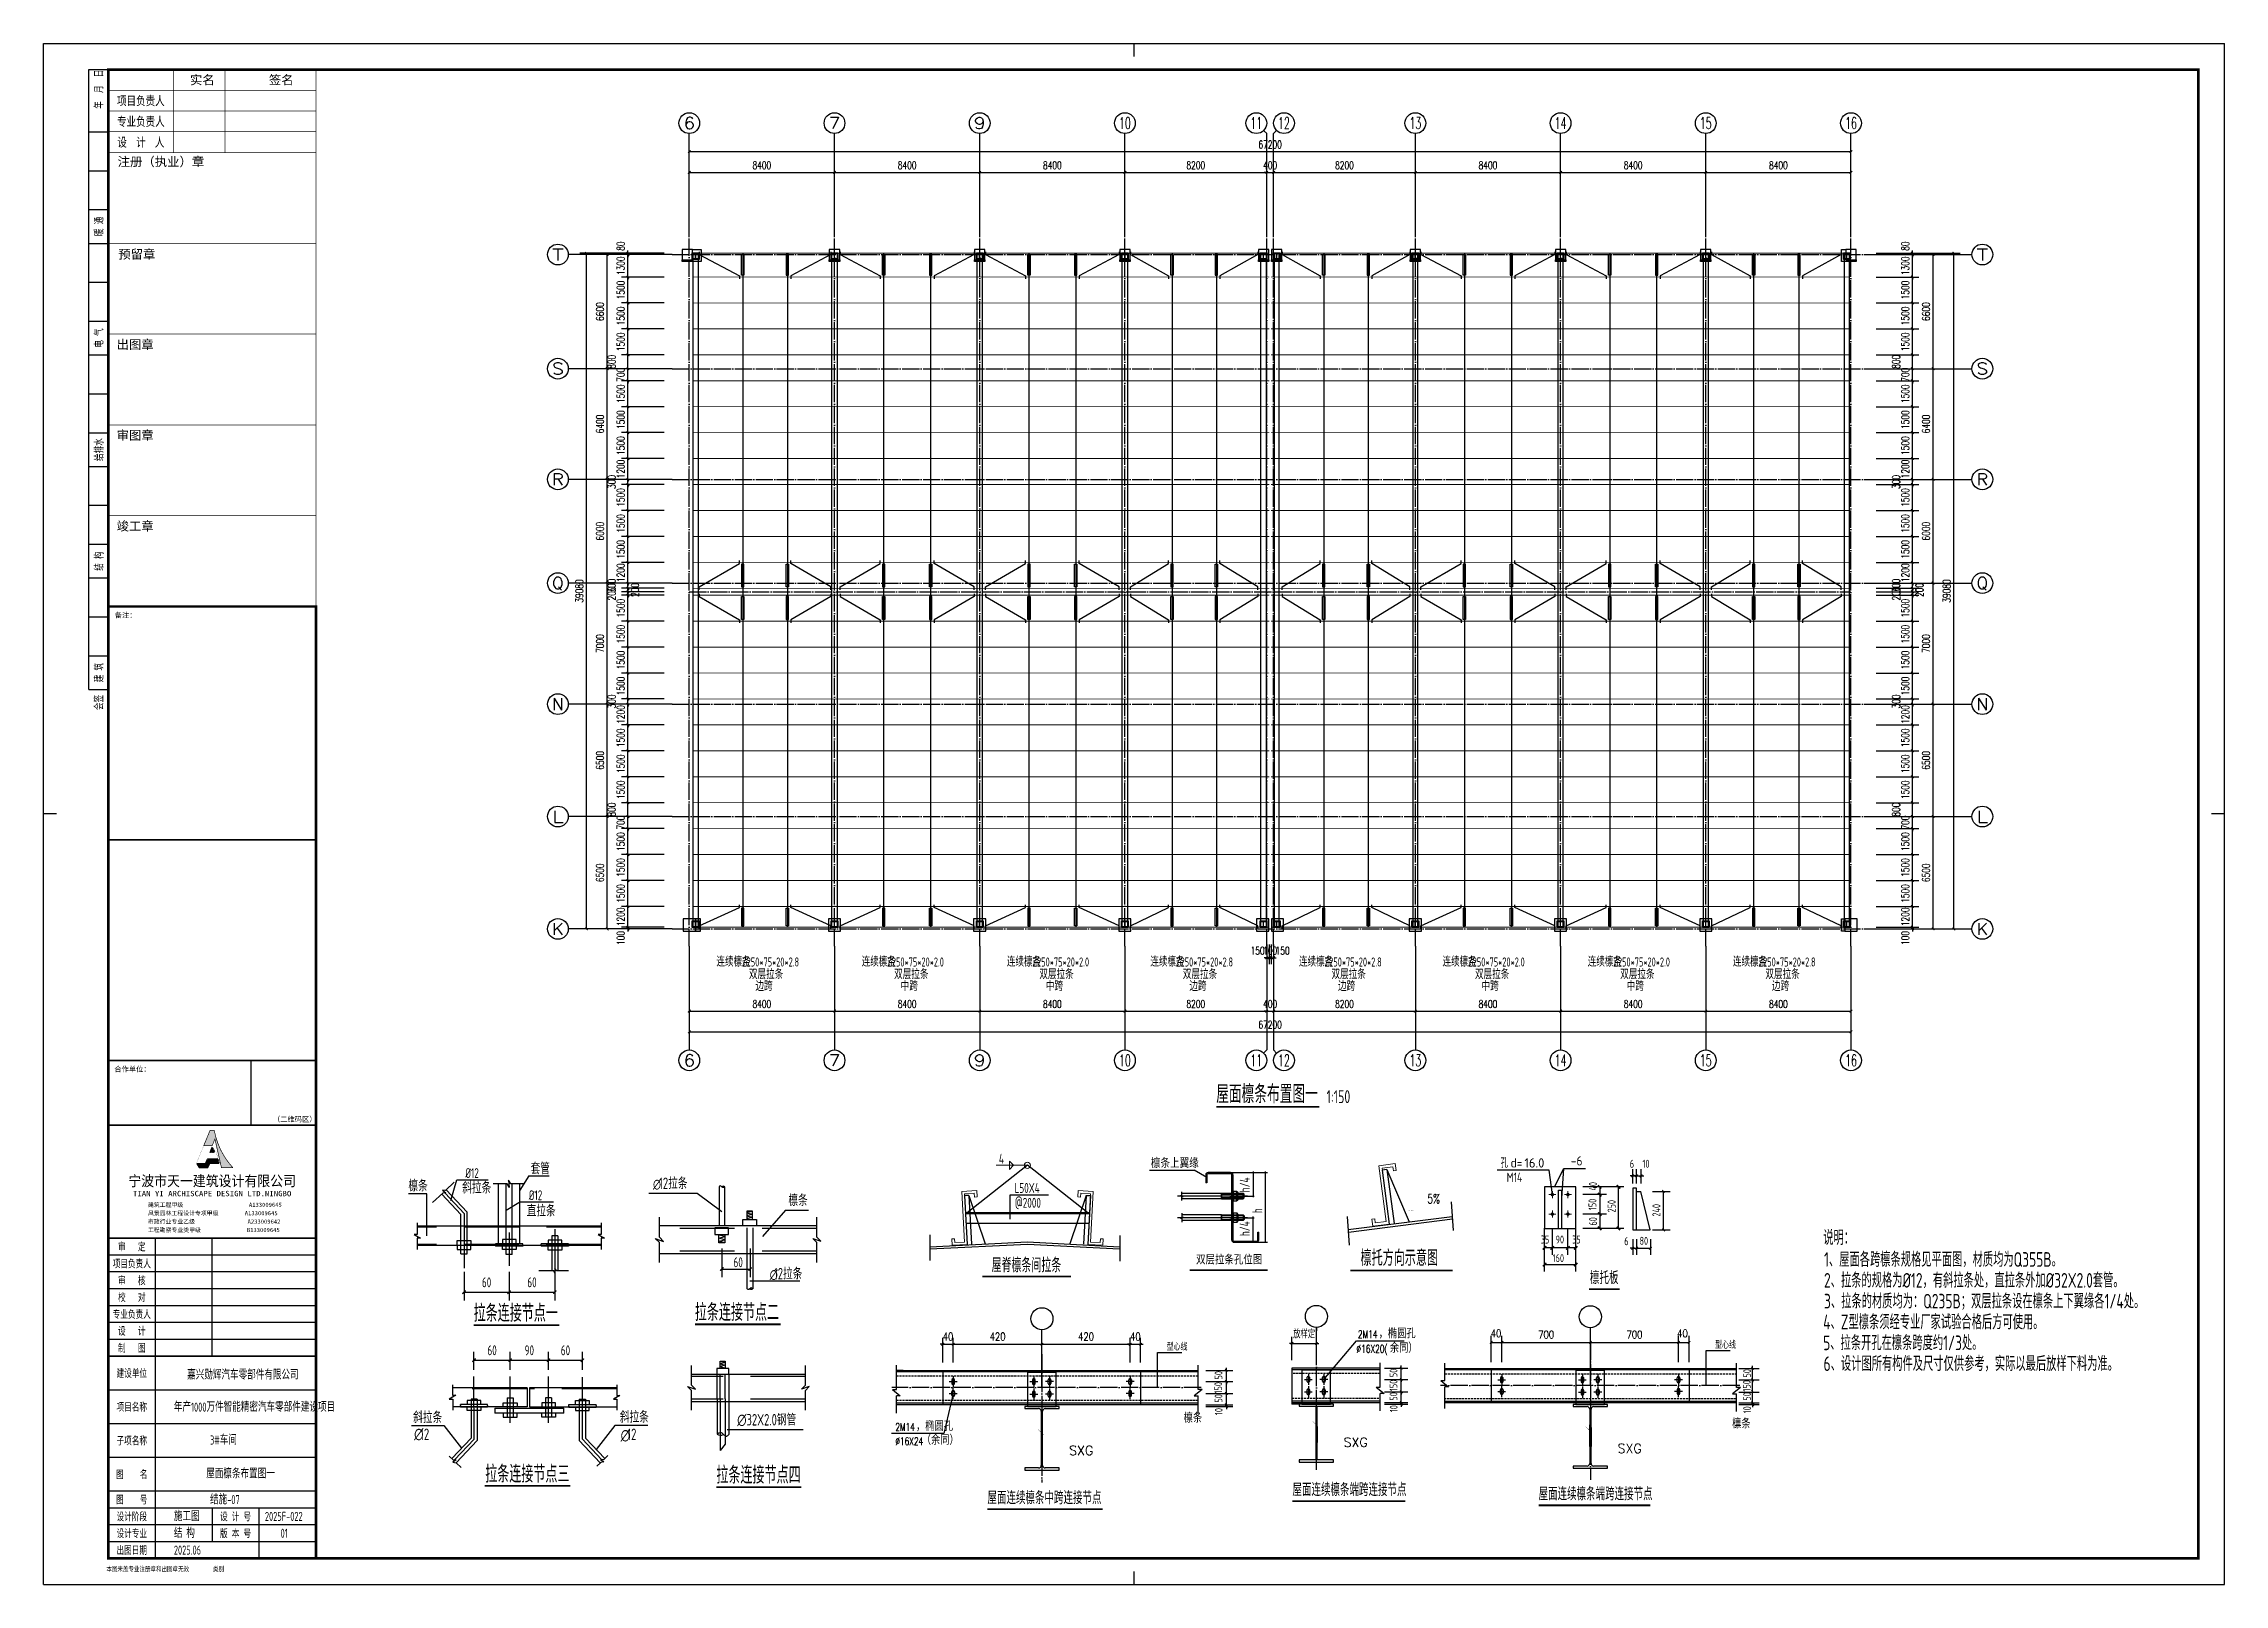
# Model space of a CAD drawing. Extents: x 712773 to 1022356, y -298958 to 209542.
# Drawn here: x 712773 to 838923, y -235958 to -146858 of the extents above; entities that cross this region are included whole.
import ezdxf
from ezdxf.enums import TextEntityAlignment as Align

# ---------------------------------------------------------------- set-up
doc = ezdxf.new("R2010")
doc.units = 0
doc.header["$LTSCALE"] = 500
doc.header["$MEASUREMENT"] = 0
for name, pattern in [('CENTER', [1.05, 0.6, -0.15, 0.15, -0.15]), ('CENTER2', [1.125, 0.75, -0.125, 0.125, -0.125]), ('CONTINUOUS1', [0]), ('DASH', [0.35, 0.25, -0.1]), ('DASHED2', [9.525, 6.35, -3.175]), ('DOTE', [2.42, 2, -0.2, 0.02, -0.2])]:
    doc.linetypes.add(name, pattern=pattern)
doc.layers.get('0').update_dxf_attribs({"linetype": 'CONTINUOUS'})
doc.layers.get('DEFPOINTS').update_dxf_attribs({"linetype": 'CONTINUOUS'})
for name, color, linetype, lineweight in [('0.25', 4, 'CONTINUOUS', 25), ('0S-柱-线', 50, 'CONTINUOUS', 30), ('10', 7, 'CONTINUOUS', 18), ('螺栓孔标注', 9, 'CONTINUOUS', 18)]:
    doc.layers.add(name, color=color, linetype=linetype, lineweight=lineweight)
for name, color, linetype in [('01', 7, 'CONTINUOUS'), ('1', 8, 'CONTINUOUS'), ('1000', 2, 'CONTINUOUS'), ('11', 3, 'CONTINUOUS'), ('12', 2, 'CONTINUOUS'), ('2001', 4, 'CONTINUOUS'), ('4', 7, 'CONTINUOUS'), ('7', 1, 'CONTINUOUS'), ('AXIS', 3, 'CONTINUOUS'), ('AXIS_TEXT', 7, 'CONTINUOUS'), ('BOUT', 7, 'CONTINUOUS'), ('DETAIL_AXIS', 1, 'CENTER'), ('DETAIL_THICK', 7, 'CONTINUOUS1'), ('DIM_LEAD', 3, 'CONTINUOUS'), ('DIM_SYMB', 3, 'CONTINUOUS'), ('DOOR_FIRE', 4, 'CONTINUOUS'), ('DOTE', 1, 'DOTE'), ('PUB_DIM', 3, 'CONTINUOUS'), ('PUB_TEXT', 7, 'CONTINUOUS'), ('T-TK', 157, 'CONTINUOUS'), ('图层1', 165, 'CONTINUOUS'), ('条基', 3, 'CONTINUOUS'), ('梁柱', 4, 'CONTINUOUS'), ('照明平面标注层', 111, 'CONTINUOUS'), ('红线', 1, 'CONTINUOUS'), ('细线', 140, 'CONTINUOUS'), ('钢架', 7, 'CONTINUOUS')]:
    doc.layers.add(name, color=color, linetype=linetype)
doc.styles.add('-宋体', font='', dxfattribs={"width": 0.8})
doc.styles.add('_TCH_AXIS', font='COMPLEX', dxfattribs={"bigfont": 'GBCBIG'})
doc.styles.add('_TCH_DIM', font='SIMPLEX', dxfattribs={"bigfont": 'GBCBIG'})
doc.styles.add('_TCH_DIM_T3', font='SIMPLEX', dxfattribs={"width": 0.705882, "bigfont": 'GBCBIG'})
doc.styles.add('COMPLEX', font='COMPLEX')
doc.styles.add('DIM_FONT', font='SIMPLEX.shx', dxfattribs={"width": 0.8})
doc.styles.add('TK1-TY', font='simhei.ttf')
doc.styles.add('TK2-TY', font='', dxfattribs={"width": 0.8})
doc.styles.add('TSSD_Dimension', font='Tssdeng.shx', dxfattribs={"width": 0.7, "bigfont": 'hztxt.shx'})
doc.styles.add('TSSD_Label', font='Tssdeng.shx', dxfattribs={"width": 0.7, "bigfont": 'hztxt.shx'})
doc.styles.add('TSSD_Rein', font='tssdeng.shx', dxfattribs={"width": 0.7, "bigfont": 'hztxt.shx'})
doc.styles.add('图框JND-宋体', font='')
doc.styles.get('-宋体').set_extended_font_data('SimSun')
doc.styles.get('TK2-TY').set_extended_font_data('NSimSun')
doc.styles.get('图框JND-宋体').set_extended_font_data('SimSun')
doc.dimstyles.new('_TCH_ARCH&&150', dxfattribs={"dimtxt": 446.25, "dimasz": 150, "dimexe": 375, "dimexo": 450, "dimgap": 189.375, "dimtad": 1, "dimdec": 0, "dimzin": 0, "dimdsep": 46, "dimtxsty": '_TCH_DIM_T3', "dimblk": 'ARCHTICK', "dimcen": 0.09, "dimclrt": 7, "dimazin": 2, "dimtfac": 1, "dimtdec": 0, "dimtix": 1, "dimtmove": 2, "dimatfit": 3, "dimfxl": 0, "dimtolj": 1, "dimtzin": 0, "dimarcsym": 0})

msp = doc.modelspace()

# ---------------------------------------------------------------- texts
at = {"width": 0.7}
for s, height, style, p in [('%%C12', 570.7, 'TSSD_Label', (737167.1, -212457.4, -1354.3)), ('套管', 665.81, 'TSSD_Label', (740945.5, -212238.5, -1354.3)), ('4', 575.3, 'TSSD_Label', (768031.6, -211629.2)), ('檩条上翼缘', 586.29, 'TSSD_Label', (776823.1, -211881, -1710.7)), ('檩条', 665.81, 'TSSD_Label', (733875.9, -213235.9, -1354.3)), ('斜拉条', 665.81, 'TSSD_Label', (736986.8, -213354, -1354.3)), ('%%C12', 570.7, 'TSSD_Label', (740838.7, -213740.3, -1354.3)), ('∅', 570.7, 'TSSD_Label', (748023.9, -213098.6, 1354.3)), ('12拉条', 665.81, 'TSSD_Label', (748372.5, -213094.4, -1354.3)), ('L50X4', 575.26, 'TSSD_Rein', (768938.9, -213320.6, -2311.3)), ('直拉条', 665.81, 'TSSD_Label', (740717.8, -214685, -1354.3)), ('檩条', 665.81, 'TSSD_Label', (755856.4, -214075.1, -1354.3)), ('@2000', 575.26, 'TSSD_Rein', (768957.2, -214178.7, -2311.3)), ('∅', 570.7, 'TSSD_Label', (754779.3, -218326.9, 1354.3)), ('12拉条', 665.81, 'TSSD_Label', (755018, -218322.6, -1354.3)), ('斜拉条', 665.81, 'TSSD_Label', (734149, -226633.8)), ('∅', 665.8, 'TSSD_Label', (734206.6, -227589.8, 2708.6)), ('12', 665.81, 'TSSD_Label', (734549.4, -227610.9)), ('斜拉条', 665.81, 'TSSD_Label', (746108.3, -226606)), ('∅', 665.8, 'TSSD_Label', (746157.1, -227660.8, 2708.6)), ('12', 665.81, 'TSSD_Label', (746537.5, -227610.9)), ('∅32X2.0钢管', 665.81, 'TSSD_Label', (752892.4, -226770.2))]:
    msp.add_text(s, height=height, dxfattribs=dict(at, style=style)).set_placement(p)
at = {"style": 'TSSD_Rein'}
for s, height, width, p, p2 in [('孔', 539.9, 0.853968, (797057, -211862, 20.6), (797478.1, -211862, 20.6)), ('d=', 539.88, 0.887412, (797633.9, -211849.6, 20.6), (798315.7, -211849.6, 20.6)), ('16.0 ', 539.88, 0.859937, (798433.9, -211855.9, 20.6), (799917.8, -211855.9, 20.6)), ('-6', 539.88, 0.841907, (801112.2, -211735.2, 15.4), (801794, -211735.2, 15.4)), ('M14', 539.88, 0.730214, (797409.1, -212691.7, 20.6), (798303.7, -212691.7, 20.6))]:
    msp.add_text(s, height=height, dxfattribs=dict(at, width=width)).set_placement(p, p2, align=Align.FIT)
at = {"width": 0.7}
for s, height, style, p in [('h/4', 586.29, 'TSSD_Rein', (782547.3, -213285.8, -1710.7)), ('h', 586.3, 'TSSD_Label', (783274.5, -214492.9, -1710.7)), ('h/4', 586.29, 'TSSD_Rein', (782547.3, -215822.6, -1710.7))]:
    msp.add_text(s, height=height, rotation=90, dxfattribs=dict(at, style=style)).set_placement(p)
at = {"layer": 'AXIS_TEXT', "style": 'TSSD_Dimension', "width": 0.7}
for s, p in [('3#车间', (722400.7, -227873.4)), ('屋面檩条布置图一', (722180.8, -229823.4)), ('结施-07', (722400.7, -231320.2))]:
    msp.add_text(s, height=525, dxfattribs=at).set_placement(p)
at = {"layer": 'DIM_SYMB', "color": 7, "style": '_TCH_DIM'}
for s, p in [('檩条', (778720.6, -226604.2, 5962.8)), ('檩条', (810447, -226935.2)), ('SXG', (772095.2, -228478.8)), ('SXG', (787972.8, -228009, -5962.8)), ('SXG', (803821.3, -228365.3, 15476.7))]:
    msp.add_text(s, height=534.81, dxfattribs=at).set_placement(p)
at = {"layer": 'PUB_DIM', "color": 7, "style": 'TSSD_Rein', "width": 0.7}
for s, p in [('150', (780947.7, -224925.8, 5962.8)), ('50', (780964.9, -224113.6, 5962.8)), ('50', (791084.8, -223979.4)), ('150', (791084.8, -224789)), ('150', (811517.8, -224812.3)), ('50', (811536.5, -224000.1)), ('50', (780964.9, -225447.9, 5962.8)), ('50', (791084.8, -225335.3)), ('50', (811536.5, -225334.4))]:
    msp.add_text(s, height=448.86, rotation=90, dxfattribs=at).set_placement(p)
at = {"layer": 'PUB_DIM', "color": 7, "attachment_point": 5}
for s, insert, char_height, style in [('\\A1;6', (804652.2, -211636.3, 20.6), 462.75, 'TSSD_Rein'), ('\\A1;10', (805465.6, -211636.3, 20.6), 462.75, 'TSSD_Rein'), ('\\A1;6', (804331.8, -216113.4, 20.6), 462.75, 'TSSD_Rein'), ('\\A1;80', (805339.8, -216089.9, 20.6), 462.75, 'TSSD_Rein'), ('\\A1;60', (738398.3, -218490.3, -1354.3), 570.7, 'TSSD_Rein'), ('\\A1;60', (741023.9, -218490.3, -1354.3), 570.7, 'TSSD_Rein'), ('\\A1;60', (752951.1, -217331.1, 1354.3), 570.7, 'TSSD_Rein'), ('\\A1;40', (765087.3, -221625.4, 5962.8), 448.86, 'DIM_FONT'), ('\\A1;420', (767955.4, -221625.4, 5962.8), 448.86, 'DIM_FONT'), ('\\A1;420', (773071.9, -221625.4, 5962.8), 448.86, 'DIM_FONT'), ('\\A1;40', (775926.8, -221625.4, 5962.8), 448.86, 'DIM_FONT'), ('\\A1;放样定', (785692.4, -221501.4), 448.86, 'TSSD_Rein'), ('\\A1;40', (796788.2, -221444.6), 448.86, 'DIM_FONT'), ('\\A1;700', (799689.4, -221511.9), 448.86, 'DIM_FONT'), ('\\A1;700', (804798.4, -221511.9), 448.86, 'DIM_FONT'), ('\\A1;40', (807575.6, -221444.6), 448.86, 'DIM_FONT'), ('\\A1;60', (738715.2, -222422.4), 570.7, 'TSSD_Rein'), ('\\A1;90', (740871.2, -222422.4), 570.7, 'TSSD_Rein'), ('\\A1;60', (742961.7, -222422.4), 570.7, 'TSSD_Rein')]:
    msp.add_mtext(s, dxfattribs=dict(at, insert=insert, char_height=char_height, style=style))
at = {"layer": 'PUB_DIM', "color": 7, "attachment_point": 5, "rotation": 90, "style": 'TSSD_Rein'}
for s, insert, char_height in [('240', (806065.7, -214324, 20.6), 462.75), ('\\A1;10', (780747.8, -225964.7, 5962.8), 448.86), ('\\A1;10', (790871.3, -225798.2), 448.86), ('\\A1;10', (811318.6, -225862.9), 448.86)]:
    msp.add_mtext(s, dxfattribs=dict(at, insert=insert, char_height=char_height))
at = {"layer": 'PUB_TEXT'}
for s, height, style, width, p in [('连续檩条', 525, 'TSSD_Rein', 0.7, (751692.4, -200228)), ('Z250*75*20*2.8', 525, 'TSSD_Rein', 0.7, (753162.4, -200228)), ('双层拉条', 525, 'TSSD_Rein', 0.7, (753572.9, -200952.3)), ('连续檩条', 525, 'TSSD_Rein', 0.7, (760092.4, -200228)), ('Z250*75*20*2.0', 525, 'TSSD_Rein', 0.7, (761562.4, -200228)), ('双层拉条', 525, 'TSSD_Rein', 0.7, (761972.9, -200952.3)), ('连续檩条', 525, 'TSSD_Rein', 0.7, (768492.4, -200228)), ('Z250*75*20*2.0', 525, 'TSSD_Rein', 0.7, (769962.4, -200228)), ('双层拉条', 525, 'TSSD_Rein', 0.7, (770372.9, -200952.3)), ('连续檩条', 525, 'TSSD_Rein', 0.7, (776792.4, -200228)), ('Z250*75*20*2.8', 525, 'TSSD_Rein', 0.7, (778262.4, -200228)), ('双层拉条', 525, 'TSSD_Rein', 0.7, (778672.9, -200952.3)), ('连续檩条', 525, 'TSSD_Rein', 0.7, (785392.4, -200228)), ('Z250*75*20*2.8', 525, 'TSSD_Rein', 0.7, (786862.4, -200228)), ('双层拉条', 525, 'TSSD_Rein', 0.7, (787272.9, -200952.3)), ('连续檩条', 525, 'TSSD_Rein', 0.7, (793692.4, -200228)), ('Z250*75*20*2.0', 525, 'TSSD_Rein', 0.7, (795162.4, -200228)), ('双层拉条', 525, 'TSSD_Rein', 0.7, (795572.9, -200952.3)), ('连续檩条', 525, 'TSSD_Rein', 0.7, (802092.4, -200228)), ('Z250*75*20*2.0', 525, 'TSSD_Rein', 0.7, (803562.4, -200228)), ('双层拉条', 525, 'TSSD_Rein', 0.7, (803972.9, -200952.3)), ('连续檩条', 525, 'TSSD_Rein', 0.7, (810492.4, -200228)), ('Z250*75*20*2.8', 525, 'TSSD_Rein', 0.7, (811962.4, -200228)), ('双层拉条', 525, 'TSSD_Rein', 0.7, (812372.9, -200952.3)), ('边跨', 525, 'TSSD_Rein', 0.7, (753950.1, -201644.2)), ('中跨', 525, 'TSSD_Rein', 0.7, (762350.1, -201644.2)), ('中跨', 525, 'TSSD_Rein', 0.7, (770750.1, -201644.2)), ('边跨', 525, 'TSSD_Rein', 0.7, (779050.1, -201644.2)), ('边跨', 525, 'TSSD_Rein', 0.7, (787650.1, -201644.2)), ('中跨', 525, 'TSSD_Rein', 0.7, (795950.1, -201644.2)), ('中跨', 525, 'TSSD_Rein', 0.7, (804350.1, -201644.2)), ('边跨', 525, 'TSSD_Rein', 0.7, (812750.1, -201644.2)), ('屋面檩条布置图一', 1050, 'TSSD_Rein', 0.7, (780604.4, -208129.7)), ('1:150', 750, 'TSSD_Rein', 0.7, (786987.1, -208129.7)), ('5%', 543.3, '_TCH_DIM', 0.705882, (792818.2, -213926.9)), ('双层拉条孔位图', 487.77, '-宋体', 0.8, (779440.1, -217403.7, -1345.9)), ('35', 462.75, 'TSSD_Rein', 0.7, (799375.2, -216246.8, 20.6)), ('160', 462.75, 'TSSD_Rein', 0.7, (800065.2, -217323.7, 20.6)), ('90', 462.75, 'TSSD_Rein', 0.7, (800234.8, -216246.8, 20.6)), ('35', 462.75, 'TSSD_Rein', 0.7, (801192.4, -216246.8, 20.6)), ('檩托板', 748.1, 'TSSD_Rein', 0.7, (802224.8, -218596.6, -110280.6)), ('拉条连接节点一', 994.75, 'TSSD_Rein', 0.7, (737648.3, -220769.2)), ('拉条连接节点二', 994.75, 'TSSD_Rein', 0.7, (750444.1, -220721.8)), ('2M14', 445.12, '_TCH_DIM', 0.705882, (788801.4, -221720.9, -40087.2)), ('%%C16X20(', 445.12, '_TCH_DIM', 0.705882, (788717, -222558.8, -40087.2)), ('2M14', 445.12, '_TCH_DIM', 0.705882, (762041.4, -227081.1, -34124.4)), ('%%C16X24', 445.12, '_TCH_DIM', 0.705882, (762041.4, -227900.4, -34124.4)), ('拉条连接节点三', 994.75, 'TSSD_Rein', 0.7, (738319.2, -230071)), ('拉条连接节点四', 994.75, 'TSSD_Rein', 0.7, (751689.4, -230130.1)), ('屋面连续檩条中跨连接节点', 748.099, 'TSSD_Rein', 0.7, (767370.6, -231321.4, -74251.7)), ('屋面连续檩条端跨连接节点', 748.099, 'TSSD_Rein', 0.7, (785013.9, -230851)), ('屋面连续檩条端跨连接节点', 748.099, 'TSSD_Rein', 0.7, (799248.7, -231095.6))]:
    msp.add_text(s, height=height, dxfattribs=dict(at, style=style, width=width)).set_placement(p)
at = {"layer": 'PUB_TEXT', "style": 'TSSD_Rein', "width": 0.7}
for s, p in [('40', (802628.9, -213183.6, 20.6)), ('150', (802601.6, -214318.5, 20.6)), ('250', (803710.4, -214450.1, 20.6)), ('60', (802628.9, -215208.1, 20.6))]:
    msp.add_text(s, height=462.75, rotation=90, dxfattribs=at).set_placement(p)
at = {"layer": 'PUB_TEXT', "color": 1, "style": 'TSSD_Dimension', "width": 0.7}
for s, height, p in [('说明：', 847.93, (815719.7, -216329.1, 5962.8)), ('1、屋面各跨檩条规格见平面图，材质均为Q355B。', 847.935, (815764.8, -217593.6, 5962.8))]:
    msp.add_text(s, height=height, dxfattribs=at).set_placement(p)
at = {"layer": 'PUB_TEXT', "color": 7, "width": 0.7}
for s, height, style, p in [('檩托方向示意图', 913.12, 'TSSD_Rein', (788957.1, -217538.1)), ('屋脊檩条间拉条', 821.81, 'TSSD_Rein', (767611.4, -217909.3)), ('2、拉条的规格为%%C12，有斜拉条处，直拉条外加%%C32X2.0套管。', 847.935, 'TSSD_Dimension', (815762.2, -218798.8, 5962.8)), ('3、拉条的材质均为：Q235B；双层拉条设在檩条上下翼缘各1/4处。', 847.935, 'TSSD_Dimension', (815762.2, -220003.9, 5962.8)), ('4、Z型檩条须经专业厂家试验合格后方可使用。', 847.935, 'TSSD_Dimension', (815714.6, -221209, 5962.8)), ('5、拉条开孔在檩条跨度约1/3处。', 847.935, 'TSSD_Dimension', (815713.3, -222414.1, 5962.8)), ('6、设计图所有构件及尺寸仅供参考，实际以最后放样下料为准。', 847.935, 'TSSD_Dimension', (815737.9, -223619.2, 5962.8))]:
    msp.add_text(s, height=height, dxfattribs=dict(at, style=style)).set_placement(p)
at = {"layer": 'PUB_TEXT', "style": '_TCH_DIM'}
for s, height, p in [('型心线', 402.12, (777735.4, -222432.2, 36029)), ('，椭圆孔', 534.81, (789998.4, -221720.9, -40087.2)), ('余同）', 534.81, (790647.1, -222558.8, -40087.2)), ('型心线', 402.12, (809462.2, -222323.3, 30066.1)), ('，椭圆孔', 534.81, (763238.4, -227081.1, -34124.4)), ('（余同）', 534.81, (763570.4, -227878.6, -34124.4))]:
    msp.add_text(s, height=height, dxfattribs=at).set_placement(p)

# ---------------------------------------------------------------- blocks, each defined once
blk = doc.blocks.new('A1E图框')
at = {"layer": 'T-TK'}
blk.add_hatch(color=252, dxfattribs=at).paths.add_polyline_path([(41408, -66893), (41666, -68022), (42072, -68022, -0.138403), (41372, -66604), (41226, -66604), (40992, -67175), (41295, -67175)])
h = blk.add_hatch(color=252, dxfattribs=at)
h.paths.add_polyline_path([(41131, -67728), (41118, -67705), (41048, -67881), (41061, -67904)])
h.paths.add_polyline_path([(41155, -67770), (41142, -67747), (41072, -67923), (41085, -67946)])
h.paths.add_polyline_path([(41099, -67970), (41112, -67992), (41182, -67817), (41169, -67794)])
h.paths.add_polyline_path([(41206, -67858), (41193, -67836), (41123, -68011), (41136, -68034)])
h.paths.add_polyline_path([(41391, -67397), (41377, -67374), (41345, -67455), (41367, -67455)])
h.paths.add_polyline_path([(41366, -67355), (41353, -67332), (41304, -67455), (41326, -67455)])
h.paths.add_polyline_path([(41339, -67308), (41326, -67285), (41258, -67455), (41281, -67455)])
h.paths.add_polyline_path([(41217, -67455), (41240, -67455), (41315, -67267), (41302, -67244)])
blk.add_lwpolyline([(37300, -70757), (45300, -70757), (45300, -75307), (37300, -75307)], close=True)
for p, q in [((34800, -84100), (34800, -24700)), ((34800, -24700), (118900, -24700)), ((76850, -24700), (76850, -25200)), ((118900, -84100), (118900, -24700)), ((36550, -49600), (36550, -25700)), ((36550, -25700), (37300, -25700)), ((36550, -28100), (37300, -28100)), ((36550, -29600), (37300, -29600)), ((36550, -31100), (37300, -31100)), ((36550, -32400), (37300, -32400)), ((36550, -33900), (37300, -33900)), ((36550, -35400), (37300, -35400)), ((36550, -36700), (37300, -36700)), ((36550, -36700), (37300, -36700)), ((36550, -38200), (37300, -38200)), ((36550, -39700), (37300, -39700)), ((36550, -41000), (37300, -41000)), ((36550, -41000), (37300, -41000)), ((36550, -42500), (37300, -42500)), ((36550, -44000), (37300, -44000)), ((36550, -45300), (37300, -45300)), ((36550, -46800), (37300, -46800)), ((36550, -48300), (37300, -48300)), ((36550, -49600), (37300, -49600)), ((35300, -54400), (34800, -54400)), ((118900, -54400), (118400, -54400)), ((40710, -67881), (40723, -67904)), ((40710, -67881), (41048, -67881)), ((40723, -67904), (41061, -67904)), ((40734, -67923), (40748, -67946)), ((40734, -67923), (41072, -67923)), ((40748, -67946), (41085, -67946)), ((40761, -67970), (40775, -67992)), ((40761, -67970), (41099, -67970)), ((40775, -67992), (41112, -67992)), ((40786, -68011), (40799, -68034)), ((40786, -68011), (41123, -68011)), ((40799, -68034), (41136, -68034)), ((41118, -67705), (41525, -67705)), ((41131, -67728), (41531, -67728)), ((41142, -67747), (41535, -67747)), ((41155, -67770), (41541, -67770)), ((41169, -67794), (41547, -67794)), ((41182, -67817), (41552, -67817)), ((41193, -67836), (41557, -67836)), ((41206, -67858), (41562, -67858)), ((41525, -67705), (41531, -67728)), ((41535, -67747), (41541, -67770)), ((41547, -67794), (41552, -67817)), ((41557, -67836), (41562, -67858)), ((45300, -71407), (37300, -71407)), ((39100, -70757), (39100, -75307)), ((41300, -75307), (41300, -70757)), ((45300, -72057), (37300, -72057)), ((45300, -72707), (37300, -72707)), ((45300, -73357), (37300, -73357)), ((45300, -74007), (37300, -74007)), ((45300, -74657), (37300, -74657)), ((39100, -75307), (39100, -83107)), ((45300, -76607), (37300, -76607)), ((45300, -77907), (37300, -77907)), ((45300, -79207), (37300, -79207)), ((45300, -80507), (37300, -80507)), ((45300, -81157), (37300, -81157)), ((41300, -81157), (41300, -82457)), ((43100, -81157), (43100, -83107)), ((45300, -81807), (37300, -81807)), ((45300, -82457), (37300, -82457)), ((34800, -84100), (118900, -84100)), ((76850, -83600), (76850, -84100))]:
    blk.add_line(p, q, dxfattribs=at)
at = {"layer": 'T-TK', "color": 3}
for p, q in [((41217, -67455), (41302, -67244)), ((41240, -67455), (41315, -67267)), ((41302, -67244), (41315, -67267)), ((41048, -67881), (41118, -67705)), ((41048, -67881), (41061, -67904)), ((41061, -67904), (41131, -67728)), ((41072, -67923), (41142, -67747)), ((41072, -67923), (41085, -67946)), ((41085, -67946), (41155, -67770)), ((41099, -67970), (41169, -67794)), ((41099, -67970), (41112, -67992)), ((41112, -67992), (41182, -67817)), ((41118, -67705), (41131, -67728)), ((41123, -68011), (41193, -67836)), ((41123, -68011), (41136, -68034)), ((41136, -68034), (41206, -67858)), ((41142, -67747), (41155, -67770)), ((41169, -67794), (41182, -67817)), ((41193, -67836), (41206, -67858)), ((41258, -67455), (41326, -67285)), ((41281, -67455), (41339, -67308)), ((41304, -67455), (41353, -67332)), ((41326, -67285), (41339, -67308)), ((41326, -67455), (41366, -67355)), ((41345, -67455), (41377, -67374)), ((41353, -67332), (41366, -67355)), ((41367, -67455), (41391, -67397)), ((41377, -67374), (41391, -67397))]:
    blk.add_line(p, q, dxfattribs=at)
at = {"layer": 'T-TK'}
for points, const_width in [([(37300, -83100), (117900, -83100), (117900, -25700), (37300, -25700)], 100), ([(45300, -83100), (37300, -83100), (37300, -46400), (45300, -46400)], 100), ([(37300, -83100), (45300, -83100), (45300, -55400), (37300, -55400)], 60), ([(45300, -66400), (37300, -66400), (37300, -63900), (45300, -63900)], 60), ([(40697, -67859), (40960, -67222), (41289, -67222), (41196, -67455), (41465, -67455), (41520, -67683), (41105, -67683), (41035, -67859)], 5.66)]:
    blk.add_lwpolyline(points, close=True, dxfattribs=dict(at, const_width=const_width))
blk.add_lwpolyline([(42800, -63900), (45300, -63900), (45300, -66400), (42800, -66400)], close=True, dxfattribs=at)
at = {"layer": 'T-TK', "const_width": 22.5}
blk.add_lwpolyline([(41219, -66592), (41381, -66592, 0.141579), (42098, -68034), (41656, -68034), (41404, -66932), (41303, -67186), (40974, -67186), (41219, -66592)], format="xyb", dxfattribs=at)
at = {"layer": 'T-TK', "const_width": 5.66}
for points in [[(41381, -66592, 0.141579), (42098, -68034), (41656, -68034), (41404, -66932), (41303, -67186), (40974, -67186), (41219, -66592)], [(41372, -66604, 0.138403), (42072, -68022), (41666, -68022), (41408, -66893), (41295, -67175), (40992, -67175), (41226, -66604)]]:
    blk.add_lwpolyline(points, format="xyb", close=True, dxfattribs=at)
at = {"layer": 'T-TK', "const_width": 60}
for points in [[(45300, -70757), (37300, -70757)], [(45300, -75307), (37300, -75307)], [(45300, -75307), (37300, -75307)]]:
    blk.add_lwpolyline(points, dxfattribs=at)
at = {"layer": '图层1', "linetype": 'Continuous'}
for p in [(43800, -25700), (37300, -46400)]:
    blk.add_line(p, (37300, -25700), dxfattribs=at)
at = {"layer": '图层1', "linetype": 'Continuous', "const_width": 25}
for points in [[(39800, -25700), (39800, -28900)], [(41800, -25700), (41800, -28900)], [(45300, -25700), (45300, -46400)], [(45300, -26500), (37300, -26500)], [(45300, -27300), (37300, -27300)], [(45300, -28100), (37300, -28100)], [(45300, -28900), (37300, -28900)], [(45300, -32400), (37300, -32400)], [(45300, -35900), (37300, -35900)], [(45300, -39400), (37300, -39400)], [(45300, -42900), (37300, -42900)], [(43800, -46400), (37300, -46400)]]:
    blk.add_lwpolyline(points, dxfattribs=at)
at = {"layer": 'AXIS_TEXT', "style": 'TSSD_Dimension', "width": 0.7}
for s, p in [('嘉兴勋辉汽车零部件有限公司 ', (40335, -76200)), ('年产1000万件智能精密汽车零部件建设项目', (39823, -77442)), ('施工图', (39823, -81654)), ('2025F-022', (43334, -81654)), ('结 构 ', (39823, -82304)), ('01', (43938, -82304)), ('2025.06', (39823, -82954))]:
    blk.add_text(s, height=350, dxfattribs=at).set_placement(p)
at = {"layer": 'T-TK', "style": 'TK2-TY', "width": 0.7}
blk.add_text('年  月  日', height=300, rotation=90, dxfattribs=at).set_placement((37073, -27212))
for s, p in [('暖 通', (36926, -31750)), ('电 气', (36927, -36050)), ('给排水', (36929, -40350)), ('结 构', (36929, -44650)), ('建 筑', (36928, -48950)), ('会签', (36925, -50102))]:
    blk.add_text(s, height=300, rotation=90, dxfattribs=at).set_placement(p, align=Align.MIDDLE_CENTER)
at = {"layer": 'T-TK', "style": 'TK1-TY'}
for s, height, p in [('备注：', 200, (37544, -46836)), ('合作单位：', 200, (37528, -64336)), ('合作单位：', 200, (37528, -64336)), ('（二维码区）', 200, (43644, -66267)), ('建筑工程甲级                    A133009645', 162, (38823, -69546)), ('风景园林工程设计专项甲级        A133009645', 162, (38823, -69870)), ('市政行业专业乙级                A233009642', 162, (38823, -70194)), ('工程勘察专业类甲级              B133009645', 162, (38823, -70518))]:
    blk.add_text(s, height=height, dxfattribs=at).set_placement(p)
at = {"layer": 'T-TK'}
for s, height, style, width, p in [('宁波市天一建筑设计有限公司', 405, 'TK1-TY', 0.9, (41300, -68547)), ('TIAN YI ARCHISCAPE DESIGN LTD.NINGBO', 207.8, 'TK1-TY', 1.2, (41300, -69033)), ('审   定', 300, 'TK2-TY', 0.7, (38200, -71082)), ('项目负责人', 300, 'TK2-TY', 0.7, (38200, -71732)), ('审   核', 300, 'TK2-TY', 0.7, (38200, -72382)), ('校   对', 300, 'TK2-TY', 0.7, (38200, -73032)), ('专业负责人', 300, 'TK2-TY', 0.7, (38200, -73682)), ('制   图', 300, 'TK2-TY', 0.7, (38200, -74982)), ('设   计', 300, 'TK2-TY', 0.7, (38200, -74332)), ('建设单位', 300, 'TK2-TY', 0.7, (38200, -75957)), ('项目名称', 300, 'TK2-TY', 0.7, (38200, -77257)), ('子项名称', 300, 'TK2-TY', 0.7, (38200, -78557)), ('图    名', 300, 'TK2-TY', 0.7, (38200, -79857)), ('图    号', 300, 'TK2-TY', 0.7, (38200, -80832)), ('设计阶段', 300, 'TK2-TY', 0.7, (38200, -81482)), ('设 计 号', 300, 'TK2-TY', 0.7, (42200, -81483)), ('设计专业', 300, 'TK2-TY', 0.7, (38200, -82132)), ('版 本 号', 300, 'TK2-TY', 0.7, (42200, -82134)), ('出图日期', 300, 'TK2-TY', 0.7, (38200, -82782))]:
    blk.add_text(s, height=height, dxfattribs=dict(at, style=style, width=width)).set_placement(p, align=Align.MIDDLE_CENTER)
at = {"layer": 'T-TK', "style": 'TK2-TY', "width": 0.8}
for s, height, p in [('本图未盖专业注册章和出图章无效', 189.87, (37220, -83601)), ('类别', 189.9, (41332, -83601))]:
    blk.add_text(s, height=height, dxfattribs=at).set_placement(p)
at = {"layer": '图层1', "style": '图框JND-宋体'}
for s, p in [('实名', (40921, -26100)), ('签名', (43965, -26100))]:
    blk.add_text(s, height=350, dxfattribs=at).set_placement(p, align=Align.MIDDLE_CENTER)
at = {"layer": '图层1', "style": '图框JND-宋体', "width": 0.75}
for s, p in [('项目负责人', (38550, -26900)), ('专业负责人', (38550, -27700)), ('设  计  人', (38550, -28500))]:
    blk.add_text(s, height=350, dxfattribs=at).set_placement(p, align=Align.MIDDLE_CENTER)
at = {"layer": '图层1', "style": '图框JND-宋体'}
for s, p in [('注册（执业）章', (37653, -29074)), ('预留章', (37679, -32643)), ('出图章', (37614, -36124)), ('审图章', (37614, -39624)), ('竣工章', (37614, -43124))]:
    blk.add_text(s, height=350, dxfattribs=at).set_placement(p, align=Align.TOP_LEFT)
blk = doc.blocks.new('esrtggheghghsgehrbe')
h = blk.add_hatch()
h.set_pattern_fill('混凝土', color=256, scale=50)
h.set_pattern_definition([(50, (0, -89100), (358.63009, -31.37607), [37.5, -412.5]), (355, (0, -89100), (-69.37567, 376.09607), [30, -330]), (100.4514, (29.9, -89102.6), (289.25469, 344.71977), [31.8701, -350.57106]), (46.1842, (0, -89000), (533.62052, -82.7595), [56.25, -618.75]), (96.6356, (44.47, -89006.9), (467.33135, 487.05894), [47.80514, -525.8565]), (351.1842, (0, -89000), (467.33097, 487.0593), [45, -495]), (21, (50, -89025), (298.45353, -201.30945), [37.5, -412.5]), (326, (50, -89025), (121.65767, 362.57502), [30, -330]), (71.4514, (74.87, -89041.78), (420.11131, 161.26525), [31.8701, -350.57106]), (37.5, (0, -89100), (6.079928, 166.446927), [0, -326, 0, -335, 0, -331.25]), (7.5, (0, -89100), (131.53477, 197.205856), [0, -191, 0, -318.5, 0, -126.25]), (327.5, (-111.5, -89100), (266.911218, -11.277436), [0, -125, 0, -390, 0, -517.5]), (317.5, (-161.5, -89100), (291.593085, 50.05249), [0, -162.5, 0, -259, 0, -367.5])])
h.paths.add_polyline_path([(750473, -112316), (750773, -112316), (750773, -111616), (750473, -111616)])
h.paths.add_polyline_path([(816973, -112316), (816773, -112316), (816773, -111616), (816973, -111616)])
for points in [[(750803, -72896), (750803, -73596), (750303, -73596), (749703, -73596), (749703, -73496), (750303, -73496), (750303, -72896)], [(750298, -73091), (750688, -73091), (750688, -73481), (750298, -73481)], [(758328, -73091), (758718, -73091), (758718, -73481), (758328, -73481)], [(766728, -73091), (767118, -73091), (767118, -73481), (766728, -73481)], [(775128, -73091), (775518, -73091), (775518, -73481), (775128, -73481)], [(783148, -73091), (783538, -73091), (783538, -73481), (783148, -73481)], [(783908, -73091), (784298, -73091), (784298, -73481), (783908, -73481)], [(791928, -73091), (792318, -73091), (792318, -73481), (791928, -73481)], [(800328, -73091), (800718, -73091), (800718, -73481), (800328, -73481)], [(808728, -73091), (809118, -73091), (809118, -73481), (808728, -73481)], [(817023, -72896), (817023, -73496), (817623, -73496), (817623, -73596), (816773, -73596), (816773, -72896)], [(816883, -73091), (817273, -73091), (817273, -73481), (816883, -73481)], [(758223, -73596), (758223, -73496), (758823, -73496), (758823, -73596)], [(766623, -73596), (766623, -73496), (767223, -73496), (767223, -73596)], [(775023, -73596), (775023, -73496), (775623, -73496), (775623, -73596)], [(783043, -73596), (783043, -73496), (783643, -73496), (783643, -73596)], [(783803, -73596), (783803, -73496), (784403, -73496), (784403, -73596)], [(791823, -73596), (791823, -73496), (792423, -73496), (792423, -73596)], [(800223, -73596), (800223, -73496), (800823, -73496), (800823, -73596)], [(808623, -73596), (808623, -73496), (809223, -73496), (809223, -73596)], [(750298, -111731), (750688, -111731), (750688, -112121), (750298, -112121)], [(750473, -112316), (750773, -112316), (750773, -111616), (750473, -111616)], [(758328, -111731), (758718, -111731), (758718, -112121), (758328, -112121)], [(766728, -111731), (767118, -111731), (767118, -112121), (766728, -112121)], [(775128, -111731), (775518, -111731), (775518, -112121), (775128, -112121)], [(783148, -111731), (783538, -111731), (783538, -112121), (783148, -112121)], [(783908, -111731), (784298, -111731), (784298, -112121), (783908, -112121)], [(791928, -111731), (792318, -111731), (792318, -112121), (791928, -112121)], [(800328, -111731), (800718, -111731), (800718, -112121), (800328, -112121)], [(808728, -111731), (809118, -111731), (809118, -112121), (808728, -112121)], [(816973, -112316), (816773, -112316), (816773, -111616), (816973, -111616)], [(816883, -111731), (817273, -111731), (817273, -112121), (816883, -112121)]]:
    blk.add_lwpolyline(points, close=True)
at = {"layer": '梁柱'}
for p, q in [((750368, -73116), (750618, -73116)), ((750368, -73130), (750368, -73116)), ((750368, -73130), (750618, -73130)), ((750489, -73442), (750489, -73130)), ((750498, -73442), (750498, -73130)), ((750618, -73116), (750618, -73130)), ((758398, -73116), (758648, -73116)), ((758398, -73130), (758398, -73116)), ((758398, -73130), (758648, -73130)), ((758519, -73442), (758519, -73130)), ((758528, -73442), (758528, -73130)), ((758648, -73116), (758648, -73130)), ((766798, -73116), (767048, -73116)), ((766798, -73130), (766798, -73116)), ((766798, -73130), (767048, -73130)), ((766919, -73442), (766919, -73130)), ((766928, -73442), (766928, -73130)), ((767048, -73116), (767048, -73130)), ((775198, -73116), (775448, -73116)), ((775198, -73130), (775198, -73116)), ((775198, -73130), (775448, -73130)), ((775319, -73442), (775319, -73130)), ((775328, -73442), (775328, -73130)), ((775448, -73116), (775448, -73130)), ((783218, -73116), (783468, -73116)), ((783218, -73130), (783218, -73116)), ((783218, -73130), (783468, -73130)), ((783339, -73442), (783339, -73130)), ((783348, -73442), (783348, -73130)), ((783468, -73116), (783468, -73130)), ((783978, -73116), (784228, -73116)), ((783978, -73130), (783978, -73116)), ((783978, -73130), (784228, -73130)), ((784099, -73442), (784099, -73130)), ((784108, -73442), (784108, -73130)), ((784228, -73116), (784228, -73130)), ((791998, -73116), (792248, -73116)), ((791998, -73130), (791998, -73116)), ((791998, -73130), (792248, -73130)), ((792119, -73442), (792119, -73130)), ((792128, -73442), (792128, -73130)), ((792248, -73116), (792248, -73130)), ((800398, -73116), (800648, -73116)), ((800398, -73130), (800398, -73116)), ((800398, -73130), (800648, -73130)), ((800519, -73442), (800519, -73130)), ((800528, -73442), (800528, -73130)), ((800648, -73116), (800648, -73130)), ((808798, -73116), (809048, -73116)), ((808798, -73130), (808798, -73116)), ((808798, -73130), (809048, -73130)), ((808919, -73442), (808919, -73130)), ((808928, -73442), (808928, -73130)), ((809048, -73116), (809048, -73130)), ((816953, -73116), (817203, -73116)), ((816953, -73130), (816953, -73116)), ((816953, -73130), (817203, -73130)), ((817074, -73442), (817074, -73130)), ((817083, -73442), (817083, -73130)), ((817203, -73116), (817203, -73130)), ((750618, -73442), (750368, -73442)), ((750368, -73456), (750368, -73442)), ((750618, -73456), (750368, -73456)), ((750618, -73442), (750618, -73456)), ((758648, -73442), (758398, -73442)), ((758398, -73456), (758398, -73442)), ((758648, -73456), (758398, -73456)), ((758648, -73442), (758648, -73456)), ((767048, -73442), (766798, -73442)), ((766798, -73456), (766798, -73442)), ((767048, -73456), (766798, -73456)), ((767048, -73442), (767048, -73456)), ((775448, -73442), (775198, -73442)), ((775198, -73456), (775198, -73442)), ((775448, -73456), (775198, -73456)), ((775448, -73442), (775448, -73456)), ((783468, -73442), (783218, -73442)), ((783218, -73456), (783218, -73442)), ((783468, -73456), (783218, -73456)), ((783468, -73442), (783468, -73456)), ((784228, -73442), (783978, -73442)), ((783978, -73456), (783978, -73442)), ((784228, -73456), (783978, -73456)), ((784228, -73442), (784228, -73456)), ((792248, -73442), (791998, -73442)), ((791998, -73456), (791998, -73442)), ((792248, -73456), (791998, -73456)), ((792248, -73442), (792248, -73456)), ((800648, -73442), (800398, -73442)), ((800398, -73456), (800398, -73442)), ((800648, -73456), (800398, -73456)), ((800648, -73442), (800648, -73456)), ((809048, -73442), (808798, -73442)), ((808798, -73456), (808798, -73442)), ((809048, -73456), (808798, -73456)), ((809048, -73442), (809048, -73456)), ((817203, -73442), (816953, -73442)), ((816953, -73456), (816953, -73442)), ((817203, -73456), (816953, -73456)), ((817203, -73442), (817203, -73456)), ((750368, -111756), (750618, -111756)), ((750368, -111770), (750368, -111756)), ((750368, -111770), (750618, -111770)), ((750618, -112082), (750368, -112082)), ((750368, -112096), (750368, -112082)), ((750618, -112096), (750368, -112096)), ((750489, -112082), (750489, -111770)), ((750498, -112082), (750498, -111770)), ((750618, -111756), (750618, -111770)), ((750618, -112082), (750618, -112096)), ((758398, -111756), (758648, -111756)), ((758398, -111770), (758398, -111756)), ((758398, -111770), (758648, -111770)), ((758648, -112082), (758398, -112082)), ((758398, -112096), (758398, -112082)), ((758648, -112096), (758398, -112096)), ((758519, -112082), (758519, -111770)), ((758528, -112082), (758528, -111770)), ((758648, -111756), (758648, -111770)), ((758648, -112082), (758648, -112096)), ((766798, -111756), (767048, -111756)), ((766798, -111770), (766798, -111756)), ((766798, -111770), (767048, -111770)), ((767048, -112082), (766798, -112082)), ((766798, -112096), (766798, -112082)), ((767048, -112096), (766798, -112096)), ((766919, -112082), (766919, -111770)), ((766928, -112082), (766928, -111770)), ((767048, -111756), (767048, -111770)), ((767048, -112082), (767048, -112096)), ((775198, -111756), (775448, -111756)), ((775198, -111770), (775198, -111756)), ((775198, -111770), (775448, -111770)), ((775448, -112082), (775198, -112082)), ((775198, -112096), (775198, -112082)), ((775448, -112096), (775198, -112096)), ((775319, -112082), (775319, -111770)), ((775328, -112082), (775328, -111770)), ((775448, -111756), (775448, -111770)), ((775448, -112082), (775448, -112096)), ((783218, -111756), (783468, -111756)), ((783218, -111770), (783218, -111756)), ((783218, -111770), (783468, -111770)), ((783468, -112082), (783218, -112082)), ((783218, -112096), (783218, -112082)), ((783468, -112096), (783218, -112096)), ((783339, -112082), (783339, -111770)), ((783348, -112082), (783348, -111770)), ((783468, -111756), (783468, -111770)), ((783468, -112082), (783468, -112096)), ((783978, -111756), (784228, -111756)), ((783978, -111770), (783978, -111756)), ((783978, -111770), (784228, -111770)), ((784228, -112082), (783978, -112082)), ((783978, -112096), (783978, -112082)), ((784228, -112096), (783978, -112096)), ((784099, -112082), (784099, -111770)), ((784108, -112082), (784108, -111770)), ((784228, -111756), (784228, -111770)), ((784228, -112082), (784228, -112096)), ((791998, -111756), (792248, -111756)), ((791998, -111770), (791998, -111756)), ((791998, -111770), (792248, -111770)), ((792248, -112082), (791998, -112082)), ((791998, -112096), (791998, -112082)), ((792248, -112096), (791998, -112096)), ((792119, -112082), (792119, -111770)), ((792128, -112082), (792128, -111770)), ((792248, -111756), (792248, -111770)), ((792248, -112082), (792248, -112096)), ((800398, -111756), (800648, -111756)), ((800398, -111770), (800398, -111756)), ((800398, -111770), (800648, -111770)), ((800648, -112082), (800398, -112082)), ((800398, -112096), (800398, -112082)), ((800648, -112096), (800398, -112096)), ((800519, -112082), (800519, -111770)), ((800528, -112082), (800528, -111770)), ((800648, -111756), (800648, -111770)), ((800648, -112082), (800648, -112096)), ((808798, -111756), (809048, -111756)), ((808798, -111770), (808798, -111756)), ((808798, -111770), (809048, -111770)), ((809048, -112082), (808798, -112082)), ((808798, -112096), (808798, -112082)), ((809048, -112096), (808798, -112096)), ((808919, -112082), (808919, -111770)), ((808928, -112082), (808928, -111770)), ((809048, -111756), (809048, -111770)), ((809048, -112082), (809048, -112096)), ((816953, -111756), (817203, -111756)), ((816953, -111770), (816953, -111756)), ((816953, -111770), (817203, -111770)), ((817203, -112082), (816953, -112082)), ((816953, -112096), (816953, -112082)), ((817203, -112096), (816953, -112096)), ((817074, -112082), (817074, -111770)), ((817083, -112082), (817083, -111770)), ((817203, -111756), (817203, -111770)), ((817203, -112082), (817203, -112096))]:
    blk.add_line(p, q, dxfattribs=at)
blk = doc.blocks.new('_ArchTick')
at = {"color": 0, "linetype": 'ByBlock', "const_width": 0.4}
blk.add_lwpolyline([(-0.5, -0.5), (0.5, 0.5)], dxfattribs=at)
blk = doc.blocks.new('N-M12')
at = {"color": 2, "linetype": 'CENTER2', "ltscale": 0.0075}
blk.add_line((-11.9, 0), (1.4, 0), dxfattribs=at)
for p, q in [((-8.8, -10.4), (-8.8, 10.4)), ((-8.8, 5.2), (-0.6, 5.2)), ((-8.8, -5.2), (-0.6, -5.2))]:
    blk.add_line(p, q)
for points in [[(-10.8, -8), (-10.8, 8)], [(-8.8, 10.4), (-0.6, 10.4), (-0.6, -10.4), (-8.8, -10.4)]]:
    blk.add_lwpolyline(points)
blk.add_lwpolyline([(-0.6, 8.3), (0, 8.3), (0, -8.3), (-0.6, -8.3)], close=True)
for centre, radius, start, end in [((-8.1, 7.8), 2.69, 104.6759, 255.3241), ((-3, 0), 7.75, 137.8966, 222.1034), ((-8.1, -7.8), 2.69, 104.6759, 255.3241)]:
    blk.add_arc(centre, radius, start, end)
blk = doc.blocks.new('*D112')
at = {"layer": 'AXIS', "color": 0, "lineweight": -2, "transparency": 16777216}
for p, q in [((750123, -199505), (750123, -204380)), ((817323, -199505), (817323, -204380)), ((750123, -204005), (817323, -204005))]:
    blk.add_line(p, q, dxfattribs=at)
at = {"layer": 'DEFPOINTS', "color": 0, "transparency": 16777216}
for p in [(750123, -199055), (817323, -199055), (817323, -204005)]:
    blk.add_point(p, dxfattribs=at)
at = {"layer": 'AXIS', "color": 0, "lineweight": -2, "transparency": 16777216, "xscale": 150, "yscale": 150, "zscale": 150, "rotation": 180}
blk.add_blockref('_ArchTick', (750123, -204005), dxfattribs=at)
at = {"layer": 'AXIS', "color": 0, "lineweight": -2, "transparency": 16777216, "xscale": 150, "yscale": 150, "zscale": 150}
blk.add_blockref('_ArchTick', (817323, -204005), dxfattribs=at)
at = {"layer": 'AXIS', "color": 7, "transparency": 16777216, "insert": (783723, -203592), "char_height": 446.2, "attachment_point": 5, "style": '_TCH_DIM_T3'}
blk.add_mtext('\\A1;67200', dxfattribs=at)
blk = doc.blocks.new('*D113')
at = {"layer": 'AXIS', "color": 0, "lineweight": -2, "transparency": 16777216}
for p, q in [((750123, -199505), (750123, -203180)), ((758523, -199505), (758523, -203180)), ((750123, -202805), (758523, -202805))]:
    blk.add_line(p, q, dxfattribs=at)
at = {"layer": 'DEFPOINTS', "color": 0, "transparency": 16777216}
for p in [(750123, -199055), (758523, -199055), (758523, -202805)]:
    blk.add_point(p, dxfattribs=at)
at = {"layer": 'AXIS', "color": 0, "lineweight": -2, "transparency": 16777216, "xscale": 150, "yscale": 150, "zscale": 150, "rotation": 180}
blk.add_blockref('_ArchTick', (750123, -202805), dxfattribs=at)
at = {"layer": 'AXIS', "color": 0, "lineweight": -2, "transparency": 16777216, "xscale": 150, "yscale": 150, "zscale": 150}
blk.add_blockref('_ArchTick', (758523, -202805), dxfattribs=at)
at = {"layer": 'AXIS', "color": 7, "transparency": 16777216, "insert": (754323, -202392), "char_height": 446.2, "attachment_point": 5, "style": '_TCH_DIM_T3'}
blk.add_mtext('\\A1;8400', dxfattribs=at)
blk = doc.blocks.new('*D114')
at = {"layer": 'AXIS', "color": 0, "lineweight": -2, "transparency": 16777216}
for p, q in [((758523, -199505), (758523, -203180)), ((766923, -199505), (766923, -203180)), ((758523, -202805), (766923, -202805))]:
    blk.add_line(p, q, dxfattribs=at)
at = {"layer": 'DEFPOINTS', "color": 0, "transparency": 16777216}
for p in [(758523, -199055), (766923, -199055), (766923, -202805)]:
    blk.add_point(p, dxfattribs=at)
at = {"layer": 'AXIS', "color": 0, "lineweight": -2, "transparency": 16777216, "xscale": 150, "yscale": 150, "zscale": 150, "rotation": 180}
blk.add_blockref('_ArchTick', (758523, -202805), dxfattribs=at)
at = {"layer": 'AXIS', "color": 0, "lineweight": -2, "transparency": 16777216, "xscale": 150, "yscale": 150, "zscale": 150}
blk.add_blockref('_ArchTick', (766923, -202805), dxfattribs=at)
at = {"layer": 'AXIS', "color": 7, "transparency": 16777216, "insert": (762723, -202392), "char_height": 446.2, "attachment_point": 5, "style": '_TCH_DIM_T3'}
blk.add_mtext('\\A1;8400', dxfattribs=at)
blk = doc.blocks.new('*D115')
at = {"layer": 'AXIS', "color": 0, "lineweight": -2, "transparency": 16777216}
for p, q in [((766923, -199505), (766923, -203180)), ((775323, -199505), (775323, -203180)), ((766923, -202805), (775323, -202805))]:
    blk.add_line(p, q, dxfattribs=at)
at = {"layer": 'DEFPOINTS', "color": 0, "transparency": 16777216}
for p in [(766923, -199055), (775323, -199055), (775323, -202805)]:
    blk.add_point(p, dxfattribs=at)
at = {"layer": 'AXIS', "color": 0, "lineweight": -2, "transparency": 16777216, "xscale": 150, "yscale": 150, "zscale": 150, "rotation": 180}
blk.add_blockref('_ArchTick', (766923, -202805), dxfattribs=at)
at = {"layer": 'AXIS', "color": 0, "lineweight": -2, "transparency": 16777216, "xscale": 150, "yscale": 150, "zscale": 150}
blk.add_blockref('_ArchTick', (775323, -202805), dxfattribs=at)
at = {"layer": 'AXIS', "color": 7, "transparency": 16777216, "insert": (771123, -202392), "char_height": 446.2, "attachment_point": 5, "style": '_TCH_DIM_T3'}
blk.add_mtext('\\A1;8400', dxfattribs=at)
blk = doc.blocks.new('*D116')
at = {"layer": 'AXIS', "color": 0, "lineweight": -2, "transparency": 16777216}
for p, q in [((775323, -199505), (775323, -203180)), ((783523, -199505), (783523, -203180)), ((775323, -202805), (783523, -202805))]:
    blk.add_line(p, q, dxfattribs=at)
at = {"layer": 'DEFPOINTS', "color": 0, "transparency": 16777216}
for p in [(775323, -199055), (783523, -199055), (783523, -202805)]:
    blk.add_point(p, dxfattribs=at)
at = {"layer": 'AXIS', "color": 0, "lineweight": -2, "transparency": 16777216, "xscale": 150, "yscale": 150, "zscale": 150, "rotation": 180}
blk.add_blockref('_ArchTick', (775323, -202805), dxfattribs=at)
at = {"layer": 'AXIS', "color": 0, "lineweight": -2, "transparency": 16777216, "xscale": 150, "yscale": 150, "zscale": 150}
blk.add_blockref('_ArchTick', (783523, -202805), dxfattribs=at)
at = {"layer": 'AXIS', "color": 7, "transparency": 16777216, "insert": (779423, -202392), "char_height": 446.2, "attachment_point": 5, "style": '_TCH_DIM_T3'}
blk.add_mtext('\\A1;8200', dxfattribs=at)
blk = doc.blocks.new('*D117')
at = {"layer": 'AXIS', "color": 0, "lineweight": -2, "transparency": 16777216}
for p, q in [((783523, -199505), (783523, -203180)), ((783923, -199505), (783923, -203180)), ((783523, -202805), (783373, -202805)), ((783523, -202805), (783923, -202805)), ((783923, -202805), (784073, -202805))]:
    blk.add_line(p, q, dxfattribs=at)
at = {"layer": 'DEFPOINTS', "color": 0, "transparency": 16777216}
for p in [(783523, -199055), (783923, -199055), (783923, -202805)]:
    blk.add_point(p, dxfattribs=at)
at = {"layer": 'AXIS', "color": 0, "lineweight": -2, "transparency": 16777216, "xscale": 150, "yscale": 150, "zscale": 150}
blk.add_blockref('_ArchTick', (783523, -202805), dxfattribs=at)
at = {"layer": 'AXIS', "color": 0, "lineweight": -2, "transparency": 16777216, "xscale": 150, "yscale": 150, "zscale": 150, "rotation": 180}
blk.add_blockref('_ArchTick', (783923, -202805), dxfattribs=at)
at = {"layer": 'AXIS', "color": 7, "transparency": 16777216, "insert": (783723, -202392), "char_height": 446.2, "attachment_point": 5, "style": '_TCH_DIM_T3'}
blk.add_mtext('\\A1;400', dxfattribs=at)
blk = doc.blocks.new('*D118')
at = {"layer": 'AXIS', "color": 0, "lineweight": -2, "transparency": 16777216}
for p, q in [((783923, -199505), (783923, -203180)), ((792123, -199505), (792123, -203180)), ((783923, -202805), (792123, -202805))]:
    blk.add_line(p, q, dxfattribs=at)
at = {"layer": 'DEFPOINTS', "color": 0, "transparency": 16777216}
for p in [(783923, -199055), (792123, -199055), (792123, -202805)]:
    blk.add_point(p, dxfattribs=at)
at = {"layer": 'AXIS', "color": 0, "lineweight": -2, "transparency": 16777216, "xscale": 150, "yscale": 150, "zscale": 150, "rotation": 180}
blk.add_blockref('_ArchTick', (783923, -202805), dxfattribs=at)
at = {"layer": 'AXIS', "color": 0, "lineweight": -2, "transparency": 16777216, "xscale": 150, "yscale": 150, "zscale": 150}
blk.add_blockref('_ArchTick', (792123, -202805), dxfattribs=at)
at = {"layer": 'AXIS', "color": 7, "transparency": 16777216, "insert": (788023, -202392), "char_height": 446.2, "attachment_point": 5, "style": '_TCH_DIM_T3'}
blk.add_mtext('\\A1;8200', dxfattribs=at)
blk = doc.blocks.new('*D119')
at = {"layer": 'AXIS', "color": 0, "lineweight": -2, "transparency": 16777216}
for p, q in [((792123, -199505), (792123, -203180)), ((800523, -199505), (800523, -203180)), ((792123, -202805), (800523, -202805))]:
    blk.add_line(p, q, dxfattribs=at)
at = {"layer": 'DEFPOINTS', "color": 0, "transparency": 16777216}
for p in [(792123, -199055), (800523, -199055), (800523, -202805)]:
    blk.add_point(p, dxfattribs=at)
at = {"layer": 'AXIS', "color": 0, "lineweight": -2, "transparency": 16777216, "xscale": 150, "yscale": 150, "zscale": 150, "rotation": 180}
blk.add_blockref('_ArchTick', (792123, -202805), dxfattribs=at)
at = {"layer": 'AXIS', "color": 0, "lineweight": -2, "transparency": 16777216, "xscale": 150, "yscale": 150, "zscale": 150}
blk.add_blockref('_ArchTick', (800523, -202805), dxfattribs=at)
at = {"layer": 'AXIS', "color": 7, "transparency": 16777216, "insert": (796323, -202392), "char_height": 446.2, "attachment_point": 5, "style": '_TCH_DIM_T3'}
blk.add_mtext('\\A1;8400', dxfattribs=at)
blk = doc.blocks.new('*D120')
at = {"layer": 'AXIS', "color": 0, "lineweight": -2, "transparency": 16777216}
for p, q in [((800523, -199505), (800523, -203180)), ((808923, -199505), (808923, -203180)), ((800523, -202805), (808923, -202805))]:
    blk.add_line(p, q, dxfattribs=at)
at = {"layer": 'DEFPOINTS', "color": 0, "transparency": 16777216}
for p in [(800523, -199055), (808923, -199055), (808923, -202805)]:
    blk.add_point(p, dxfattribs=at)
at = {"layer": 'AXIS', "color": 0, "lineweight": -2, "transparency": 16777216, "xscale": 150, "yscale": 150, "zscale": 150, "rotation": 180}
blk.add_blockref('_ArchTick', (800523, -202805), dxfattribs=at)
at = {"layer": 'AXIS', "color": 0, "lineweight": -2, "transparency": 16777216, "xscale": 150, "yscale": 150, "zscale": 150}
blk.add_blockref('_ArchTick', (808923, -202805), dxfattribs=at)
at = {"layer": 'AXIS', "color": 7, "transparency": 16777216, "insert": (804723, -202392), "char_height": 446.2, "attachment_point": 5, "style": '_TCH_DIM_T3'}
blk.add_mtext('\\A1;8400', dxfattribs=at)
blk = doc.blocks.new('*D121')
at = {"layer": 'AXIS', "color": 0, "lineweight": -2, "transparency": 16777216}
for p, q in [((808923, -199505), (808923, -203180)), ((817323, -199505), (817323, -203180)), ((808923, -202805), (817323, -202805))]:
    blk.add_line(p, q, dxfattribs=at)
at = {"layer": 'DEFPOINTS', "color": 0, "transparency": 16777216}
for p in [(808923, -199055), (817323, -199055), (817323, -202805)]:
    blk.add_point(p, dxfattribs=at)
at = {"layer": 'AXIS', "color": 0, "lineweight": -2, "transparency": 16777216, "xscale": 150, "yscale": 150, "zscale": 150, "rotation": 180}
blk.add_blockref('_ArchTick', (808923, -202805), dxfattribs=at)
at = {"layer": 'AXIS', "color": 0, "lineweight": -2, "transparency": 16777216, "xscale": 150, "yscale": 150, "zscale": 150}
blk.add_blockref('_ArchTick', (817323, -202805), dxfattribs=at)
at = {"layer": 'AXIS', "color": 7, "transparency": 16777216, "insert": (813123, -202392), "char_height": 446.2, "attachment_point": 5, "style": '_TCH_DIM_T3'}
blk.add_mtext('\\A1;8400', dxfattribs=at)
blk = doc.blocks.new('*D122')
at = {"layer": 'AXIS', "color": 0, "lineweight": -2, "transparency": 16777216}
for p, q in [((750123, -157605), (750123, -152730)), ((750123, -153105), (817323, -153105)), ((817323, -157605), (817323, -152730))]:
    blk.add_line(p, q, dxfattribs=at)
at = {"layer": 'DEFPOINTS', "color": 0, "transparency": 16777216}
for p in [(817323, -153105), (750123, -158055), (817323, -158055)]:
    blk.add_point(p, dxfattribs=at)
at = {"layer": 'AXIS', "color": 0, "lineweight": -2, "transparency": 16777216, "xscale": 150, "yscale": 150, "zscale": 150, "rotation": 180}
blk.add_blockref('_ArchTick', (750123, -153105), dxfattribs=at)
at = {"layer": 'AXIS', "color": 0, "lineweight": -2, "transparency": 16777216, "xscale": 150, "yscale": 150, "zscale": 150}
blk.add_blockref('_ArchTick', (817323, -153105), dxfattribs=at)
at = {"layer": 'AXIS', "color": 7, "transparency": 16777216, "insert": (783723, -152692), "char_height": 446.2, "attachment_point": 5, "style": '_TCH_DIM_T3'}
blk.add_mtext('\\A1;67200', dxfattribs=at)
blk = doc.blocks.new('*D123')
at = {"layer": 'AXIS', "color": 0, "lineweight": -2, "transparency": 16777216}
for p, q in [((750123, -157605), (750123, -153930)), ((750123, -154305), (758523, -154305)), ((758523, -157605), (758523, -153930))]:
    blk.add_line(p, q, dxfattribs=at)
at = {"layer": 'DEFPOINTS', "color": 0, "transparency": 16777216}
for p in [(758523, -154305), (750123, -158055), (758523, -158055)]:
    blk.add_point(p, dxfattribs=at)
at = {"layer": 'AXIS', "color": 0, "lineweight": -2, "transparency": 16777216, "xscale": 150, "yscale": 150, "zscale": 150, "rotation": 180}
blk.add_blockref('_ArchTick', (750123, -154305), dxfattribs=at)
at = {"layer": 'AXIS', "color": 0, "lineweight": -2, "transparency": 16777216, "xscale": 150, "yscale": 150, "zscale": 150}
blk.add_blockref('_ArchTick', (758523, -154305), dxfattribs=at)
at = {"layer": 'AXIS', "color": 7, "transparency": 16777216, "insert": (754323, -153892), "char_height": 446.2, "attachment_point": 5, "style": '_TCH_DIM_T3'}
blk.add_mtext('\\A1;8400', dxfattribs=at)
blk = doc.blocks.new('*D124')
at = {"layer": 'AXIS', "color": 0, "lineweight": -2, "transparency": 16777216}
for p, q in [((758523, -157605), (758523, -153930)), ((758523, -154305), (766923, -154305)), ((766923, -157605), (766923, -153930))]:
    blk.add_line(p, q, dxfattribs=at)
at = {"layer": 'DEFPOINTS', "color": 0, "transparency": 16777216}
for p in [(766923, -154305), (758523, -158055), (766923, -158055)]:
    blk.add_point(p, dxfattribs=at)
at = {"layer": 'AXIS', "color": 0, "lineweight": -2, "transparency": 16777216, "xscale": 150, "yscale": 150, "zscale": 150, "rotation": 180}
blk.add_blockref('_ArchTick', (758523, -154305), dxfattribs=at)
at = {"layer": 'AXIS', "color": 0, "lineweight": -2, "transparency": 16777216, "xscale": 150, "yscale": 150, "zscale": 150}
blk.add_blockref('_ArchTick', (766923, -154305), dxfattribs=at)
at = {"layer": 'AXIS', "color": 7, "transparency": 16777216, "insert": (762723, -153892), "char_height": 446.2, "attachment_point": 5, "style": '_TCH_DIM_T3'}
blk.add_mtext('\\A1;8400', dxfattribs=at)
blk = doc.blocks.new('*D125')
at = {"layer": 'AXIS', "color": 0, "lineweight": -2, "transparency": 16777216}
for p, q in [((766923, -157605), (766923, -153930)), ((766923, -154305), (775323, -154305)), ((775323, -157605), (775323, -153930))]:
    blk.add_line(p, q, dxfattribs=at)
at = {"layer": 'DEFPOINTS', "color": 0, "transparency": 16777216}
for p in [(775323, -154305), (766923, -158055), (775323, -158055)]:
    blk.add_point(p, dxfattribs=at)
at = {"layer": 'AXIS', "color": 0, "lineweight": -2, "transparency": 16777216, "xscale": 150, "yscale": 150, "zscale": 150, "rotation": 180}
blk.add_blockref('_ArchTick', (766923, -154305), dxfattribs=at)
at = {"layer": 'AXIS', "color": 0, "lineweight": -2, "transparency": 16777216, "xscale": 150, "yscale": 150, "zscale": 150}
blk.add_blockref('_ArchTick', (775323, -154305), dxfattribs=at)
at = {"layer": 'AXIS', "color": 7, "transparency": 16777216, "insert": (771123, -153892), "char_height": 446.2, "attachment_point": 5, "style": '_TCH_DIM_T3'}
blk.add_mtext('\\A1;8400', dxfattribs=at)
blk = doc.blocks.new('*D126')
at = {"layer": 'AXIS', "color": 0, "lineweight": -2, "transparency": 16777216}
for p, q in [((775323, -157605), (775323, -153930)), ((775323, -154305), (783523, -154305)), ((783523, -157605), (783523, -153930))]:
    blk.add_line(p, q, dxfattribs=at)
at = {"layer": 'DEFPOINTS', "color": 0, "transparency": 16777216}
for p in [(783523, -154305), (775323, -158055), (783523, -158055)]:
    blk.add_point(p, dxfattribs=at)
at = {"layer": 'AXIS', "color": 0, "lineweight": -2, "transparency": 16777216, "xscale": 150, "yscale": 150, "zscale": 150, "rotation": 180}
blk.add_blockref('_ArchTick', (775323, -154305), dxfattribs=at)
at = {"layer": 'AXIS', "color": 0, "lineweight": -2, "transparency": 16777216, "xscale": 150, "yscale": 150, "zscale": 150}
blk.add_blockref('_ArchTick', (783523, -154305), dxfattribs=at)
at = {"layer": 'AXIS', "color": 7, "transparency": 16777216, "insert": (779423, -153892), "char_height": 446.2, "attachment_point": 5, "style": '_TCH_DIM_T3'}
blk.add_mtext('\\A1;8200', dxfattribs=at)
blk = doc.blocks.new('*D127')
at = {"layer": 'AXIS', "color": 0, "lineweight": -2, "transparency": 16777216}
for p, q in [((783523, -154305), (783373, -154305)), ((783523, -157605), (783523, -153930)), ((783523, -154305), (783923, -154305)), ((783923, -157605), (783923, -153930)), ((783923, -154305), (784073, -154305))]:
    blk.add_line(p, q, dxfattribs=at)
at = {"layer": 'DEFPOINTS', "color": 0, "transparency": 16777216}
for p in [(783923, -154305), (783523, -158055), (783923, -158055)]:
    blk.add_point(p, dxfattribs=at)
at = {"layer": 'AXIS', "color": 0, "lineweight": -2, "transparency": 16777216, "xscale": 150, "yscale": 150, "zscale": 150}
blk.add_blockref('_ArchTick', (783523, -154305), dxfattribs=at)
at = {"layer": 'AXIS', "color": 0, "lineweight": -2, "transparency": 16777216, "xscale": 150, "yscale": 150, "zscale": 150, "rotation": 180}
blk.add_blockref('_ArchTick', (783923, -154305), dxfattribs=at)
at = {"layer": 'AXIS', "color": 7, "transparency": 16777216, "insert": (783723, -153892), "char_height": 446.2, "attachment_point": 5, "style": '_TCH_DIM_T3'}
blk.add_mtext('\\A1;400', dxfattribs=at)
blk = doc.blocks.new('*D128')
at = {"layer": 'AXIS', "color": 0, "lineweight": -2, "transparency": 16777216}
for p, q in [((783923, -157605), (783923, -153930)), ((783923, -154305), (792123, -154305)), ((792123, -157605), (792123, -153930))]:
    blk.add_line(p, q, dxfattribs=at)
at = {"layer": 'DEFPOINTS', "color": 0, "transparency": 16777216}
for p in [(792123, -154305), (783923, -158055), (792123, -158055)]:
    blk.add_point(p, dxfattribs=at)
at = {"layer": 'AXIS', "color": 0, "lineweight": -2, "transparency": 16777216, "xscale": 150, "yscale": 150, "zscale": 150, "rotation": 180}
blk.add_blockref('_ArchTick', (783923, -154305), dxfattribs=at)
at = {"layer": 'AXIS', "color": 0, "lineweight": -2, "transparency": 16777216, "xscale": 150, "yscale": 150, "zscale": 150}
blk.add_blockref('_ArchTick', (792123, -154305), dxfattribs=at)
at = {"layer": 'AXIS', "color": 7, "transparency": 16777216, "insert": (788023, -153892), "char_height": 446.2, "attachment_point": 5, "style": '_TCH_DIM_T3'}
blk.add_mtext('\\A1;8200', dxfattribs=at)
blk = doc.blocks.new('*D129')
at = {"layer": 'AXIS', "color": 0, "lineweight": -2, "transparency": 16777216}
for p, q in [((792123, -157605), (792123, -153930)), ((792123, -154305), (800523, -154305)), ((800523, -157605), (800523, -153930))]:
    blk.add_line(p, q, dxfattribs=at)
at = {"layer": 'DEFPOINTS', "color": 0, "transparency": 16777216}
for p in [(800523, -154305), (792123, -158055), (800523, -158055)]:
    blk.add_point(p, dxfattribs=at)
at = {"layer": 'AXIS', "color": 0, "lineweight": -2, "transparency": 16777216, "xscale": 150, "yscale": 150, "zscale": 150, "rotation": 180}
blk.add_blockref('_ArchTick', (792123, -154305), dxfattribs=at)
at = {"layer": 'AXIS', "color": 0, "lineweight": -2, "transparency": 16777216, "xscale": 150, "yscale": 150, "zscale": 150}
blk.add_blockref('_ArchTick', (800523, -154305), dxfattribs=at)
at = {"layer": 'AXIS', "color": 7, "transparency": 16777216, "insert": (796323, -153892), "char_height": 446.2, "attachment_point": 5, "style": '_TCH_DIM_T3'}
blk.add_mtext('\\A1;8400', dxfattribs=at)
blk = doc.blocks.new('*D130')
at = {"layer": 'AXIS', "color": 0, "lineweight": -2, "transparency": 16777216}
for p, q in [((800523, -157605), (800523, -153930)), ((800523, -154305), (808923, -154305)), ((808923, -157605), (808923, -153930))]:
    blk.add_line(p, q, dxfattribs=at)
at = {"layer": 'DEFPOINTS', "color": 0, "transparency": 16777216}
for p in [(808923, -154305), (800523, -158055), (808923, -158055)]:
    blk.add_point(p, dxfattribs=at)
at = {"layer": 'AXIS', "color": 0, "lineweight": -2, "transparency": 16777216, "xscale": 150, "yscale": 150, "zscale": 150, "rotation": 180}
blk.add_blockref('_ArchTick', (800523, -154305), dxfattribs=at)
at = {"layer": 'AXIS', "color": 0, "lineweight": -2, "transparency": 16777216, "xscale": 150, "yscale": 150, "zscale": 150}
blk.add_blockref('_ArchTick', (808923, -154305), dxfattribs=at)
at = {"layer": 'AXIS', "color": 7, "transparency": 16777216, "insert": (804723, -153892), "char_height": 446.2, "attachment_point": 5, "style": '_TCH_DIM_T3'}
blk.add_mtext('\\A1;8400', dxfattribs=at)
blk = doc.blocks.new('*D131')
at = {"layer": 'AXIS', "color": 0, "lineweight": -2, "transparency": 16777216}
for p, q in [((808923, -157605), (808923, -153930)), ((808923, -154305), (817323, -154305)), ((817323, -157605), (817323, -153930))]:
    blk.add_line(p, q, dxfattribs=at)
at = {"layer": 'DEFPOINTS', "color": 0, "transparency": 16777216}
for p in [(817323, -154305), (808923, -158055), (817323, -158055)]:
    blk.add_point(p, dxfattribs=at)
at = {"layer": 'AXIS', "color": 0, "lineweight": -2, "transparency": 16777216, "xscale": 150, "yscale": 150, "zscale": 150, "rotation": 180}
blk.add_blockref('_ArchTick', (808923, -154305), dxfattribs=at)
at = {"layer": 'AXIS', "color": 0, "lineweight": -2, "transparency": 16777216, "xscale": 150, "yscale": 150, "zscale": 150}
blk.add_blockref('_ArchTick', (817323, -154305), dxfattribs=at)
at = {"layer": 'AXIS', "color": 7, "transparency": 16777216, "insert": (813123, -153892), "char_height": 446.2, "attachment_point": 5, "style": '_TCH_DIM_T3'}
blk.add_mtext('\\A1;8400', dxfattribs=at)
blk = doc.blocks.new('*D132')
at = {"layer": 'AXIS', "color": 0, "lineweight": -2, "transparency": 16777216}
for p, q in [((748673, -158975), (743798, -158975)), ((744173, -198055), (744173, -158975)), ((748673, -198055), (743798, -198055))]:
    blk.add_line(p, q, dxfattribs=at)
at = {"layer": 'DEFPOINTS', "color": 0, "transparency": 16777216}
for p in [(744173, -158975), (749123, -158975), (749123, -198055)]:
    blk.add_point(p, dxfattribs=at)
at = {"layer": 'AXIS', "color": 0, "lineweight": -2, "transparency": 16777216, "xscale": 150, "yscale": 150, "zscale": 150}
for p, rotation in [((744173, -158975), 90), ((744173, -198055), 270)]:
    blk.add_blockref('_ArchTick', p, dxfattribs=dict(at, rotation=rotation))
at = {"layer": 'AXIS', "color": 7, "transparency": 16777216, "insert": (743761, -178515), "char_height": 446.2, "attachment_point": 5, "rotation": 90, "style": '_TCH_DIM_T3'}
blk.add_mtext('\\A1;39080', dxfattribs=at)
blk = doc.blocks.new('*D133')
at = {"layer": 'AXIS', "color": 0, "lineweight": -2, "transparency": 16777216}
for p, q in [((748673, -191555), (744998, -191555)), ((745373, -198055), (745373, -191555)), ((748673, -198055), (744998, -198055))]:
    blk.add_line(p, q, dxfattribs=at)
at = {"layer": 'DEFPOINTS', "color": 0, "transparency": 16777216}
for p in [(745373, -191555), (749123, -191555), (749123, -198055)]:
    blk.add_point(p, dxfattribs=at)
at = {"layer": 'AXIS', "color": 0, "lineweight": -2, "transparency": 16777216, "xscale": 150, "yscale": 150, "zscale": 150}
for p, rotation in [((745373, -191555), 90), ((745373, -198055), 270)]:
    blk.add_blockref('_ArchTick', p, dxfattribs=dict(at, rotation=rotation))
at = {"layer": 'AXIS', "color": 7, "transparency": 16777216, "insert": (744961, -194805), "char_height": 446.2, "attachment_point": 5, "rotation": 90, "style": '_TCH_DIM_T3'}
blk.add_mtext('\\A1;6500', dxfattribs=at)
blk = doc.blocks.new('*D134')
at = {"layer": 'AXIS', "color": 0, "lineweight": -2, "transparency": 16777216}
for p, q in [((748673, -185055), (744998, -185055)), ((745373, -191555), (745373, -185055)), ((748673, -191555), (744998, -191555))]:
    blk.add_line(p, q, dxfattribs=at)
at = {"layer": 'DEFPOINTS', "color": 0, "transparency": 16777216}
for p in [(745373, -185055), (749123, -185055), (749123, -191555)]:
    blk.add_point(p, dxfattribs=at)
at = {"layer": 'AXIS', "color": 0, "lineweight": -2, "transparency": 16777216, "xscale": 150, "yscale": 150, "zscale": 150}
for p, rotation in [((745373, -185055), 90), ((745373, -191555), 270)]:
    blk.add_blockref('_ArchTick', p, dxfattribs=dict(at, rotation=rotation))
at = {"layer": 'AXIS', "color": 7, "transparency": 16777216, "insert": (744961, -188305), "char_height": 446.2, "attachment_point": 5, "rotation": 90, "style": '_TCH_DIM_T3'}
blk.add_mtext('\\A1;6500', dxfattribs=at)
blk = doc.blocks.new('*D135')
at = {"layer": 'AXIS', "color": 0, "lineweight": -2, "transparency": 16777216}
for p, q in [((748673, -178055), (744998, -178055)), ((745373, -185055), (745373, -178055)), ((748673, -185055), (744998, -185055))]:
    blk.add_line(p, q, dxfattribs=at)
at = {"layer": 'DEFPOINTS', "color": 0, "transparency": 16777216}
for p in [(745373, -178055), (749123, -178055), (749123, -185055)]:
    blk.add_point(p, dxfattribs=at)
at = {"layer": 'AXIS', "color": 0, "lineweight": -2, "transparency": 16777216, "xscale": 150, "yscale": 150, "zscale": 150}
for p, rotation in [((745373, -178055), 90), ((745373, -185055), 270)]:
    blk.add_blockref('_ArchTick', p, dxfattribs=dict(at, rotation=rotation))
at = {"layer": 'AXIS', "color": 7, "transparency": 16777216, "insert": (744961, -181555), "char_height": 446.2, "attachment_point": 5, "rotation": 90, "style": '_TCH_DIM_T3'}
blk.add_mtext('\\A1;7000', dxfattribs=at)
blk = doc.blocks.new('*D136')
at = {"layer": 'AXIS', "color": 0, "lineweight": -2, "transparency": 16777216}
for p, q in [((748673, -172055), (744998, -172055)), ((745373, -178055), (745373, -172055)), ((748673, -178055), (744998, -178055))]:
    blk.add_line(p, q, dxfattribs=at)
at = {"layer": 'DEFPOINTS', "color": 0, "transparency": 16777216}
for p in [(745373, -172055), (749123, -172055), (749123, -178055)]:
    blk.add_point(p, dxfattribs=at)
at = {"layer": 'AXIS', "color": 0, "lineweight": -2, "transparency": 16777216, "xscale": 150, "yscale": 150, "zscale": 150}
for p, rotation in [((745373, -172055), 90), ((745373, -178055), 270)]:
    blk.add_blockref('_ArchTick', p, dxfattribs=dict(at, rotation=rotation))
at = {"layer": 'AXIS', "color": 7, "transparency": 16777216, "insert": (744961, -175055), "char_height": 446.2, "attachment_point": 5, "rotation": 90, "style": '_TCH_DIM_T3'}
blk.add_mtext('\\A1;6000', dxfattribs=at)
blk = doc.blocks.new('*D137')
at = {"layer": 'AXIS', "color": 0, "lineweight": -2, "transparency": 16777216}
for p, q in [((748673, -165655), (744998, -165655)), ((745373, -172055), (745373, -165655)), ((748673, -172055), (744998, -172055))]:
    blk.add_line(p, q, dxfattribs=at)
at = {"layer": 'DEFPOINTS', "color": 0, "transparency": 16777216}
for p in [(745373, -165655), (749123, -165655), (749123, -172055)]:
    blk.add_point(p, dxfattribs=at)
at = {"layer": 'AXIS', "color": 0, "lineweight": -2, "transparency": 16777216, "xscale": 150, "yscale": 150, "zscale": 150}
for p, rotation in [((745373, -165655), 90), ((745373, -172055), 270)]:
    blk.add_blockref('_ArchTick', p, dxfattribs=dict(at, rotation=rotation))
at = {"layer": 'AXIS', "color": 7, "transparency": 16777216, "insert": (744961, -168855), "char_height": 446.2, "attachment_point": 5, "rotation": 90, "style": '_TCH_DIM_T3'}
blk.add_mtext('\\A1;6400', dxfattribs=at)
blk = doc.blocks.new('*D138')
at = {"layer": 'AXIS', "color": 0, "lineweight": -2, "transparency": 16777216}
for p, q in [((748673, -159055), (744998, -159055)), ((745373, -165655), (745373, -159055)), ((748673, -165655), (744998, -165655))]:
    blk.add_line(p, q, dxfattribs=at)
at = {"layer": 'DEFPOINTS', "color": 0, "transparency": 16777216}
for p in [(745373, -159055), (749123, -159055), (749123, -165655)]:
    blk.add_point(p, dxfattribs=at)
at = {"layer": 'AXIS', "color": 0, "lineweight": -2, "transparency": 16777216, "xscale": 150, "yscale": 150, "zscale": 150}
for p, rotation in [((745373, -159055), 90), ((745373, -165655), 270)]:
    blk.add_blockref('_ArchTick', p, dxfattribs=dict(at, rotation=rotation))
at = {"layer": 'AXIS', "color": 7, "transparency": 16777216, "insert": (744961, -162355), "char_height": 446.2, "attachment_point": 5, "rotation": 90, "style": '_TCH_DIM_T3'}
blk.add_mtext('\\A1;6600', dxfattribs=at)
blk = doc.blocks.new('*D139')
at = {"layer": 'AXIS', "color": 0, "lineweight": -2, "transparency": 16777216}
for p, q in [((818773, -158975), (823648, -158975)), ((823273, -198055), (823273, -158975)), ((818773, -198055), (823648, -198055))]:
    blk.add_line(p, q, dxfattribs=at)
at = {"layer": 'DEFPOINTS', "color": 0, "transparency": 16777216}
for p in [(818323, -158975), (823273, -158975), (818323, -198055)]:
    blk.add_point(p, dxfattribs=at)
at = {"layer": 'AXIS', "color": 0, "lineweight": -2, "transparency": 16777216, "xscale": 150, "yscale": 150, "zscale": 150}
for p, rotation in [((823273, -158975), 90), ((823273, -198055), 270)]:
    blk.add_blockref('_ArchTick', p, dxfattribs=dict(at, rotation=rotation))
at = {"layer": 'AXIS', "color": 7, "transparency": 16777216, "insert": (822861, -178515), "char_height": 446.2, "attachment_point": 5, "rotation": 90, "style": '_TCH_DIM_T3'}
blk.add_mtext('\\A1;39080', dxfattribs=at)
blk = doc.blocks.new('*D140')
at = {"layer": 'AXIS', "color": 0, "lineweight": -2, "transparency": 16777216}
for p, q in [((818773, -191555), (822448, -191555)), ((822073, -198055), (822073, -191555)), ((818773, -198055), (822448, -198055))]:
    blk.add_line(p, q, dxfattribs=at)
at = {"layer": 'DEFPOINTS', "color": 0, "transparency": 16777216}
for p in [(818323, -191555), (822073, -191555), (818323, -198055)]:
    blk.add_point(p, dxfattribs=at)
at = {"layer": 'AXIS', "color": 0, "lineweight": -2, "transparency": 16777216, "xscale": 150, "yscale": 150, "zscale": 150}
for p, rotation in [((822073, -191555), 90), ((822073, -198055), 270)]:
    blk.add_blockref('_ArchTick', p, dxfattribs=dict(at, rotation=rotation))
at = {"layer": 'AXIS', "color": 7, "transparency": 16777216, "insert": (821661, -194805), "char_height": 446.2, "attachment_point": 5, "rotation": 90, "style": '_TCH_DIM_T3'}
blk.add_mtext('\\A1;6500', dxfattribs=at)
blk = doc.blocks.new('*D141')
at = {"layer": 'AXIS', "color": 0, "lineweight": -2, "transparency": 16777216}
for p, q in [((818773, -185055), (822448, -185055)), ((822073, -191555), (822073, -185055)), ((818773, -191555), (822448, -191555))]:
    blk.add_line(p, q, dxfattribs=at)
at = {"layer": 'DEFPOINTS', "color": 0, "transparency": 16777216}
for p in [(818323, -185055), (822073, -185055), (818323, -191555)]:
    blk.add_point(p, dxfattribs=at)
at = {"layer": 'AXIS', "color": 0, "lineweight": -2, "transparency": 16777216, "xscale": 150, "yscale": 150, "zscale": 150}
for p, rotation in [((822073, -185055), 90), ((822073, -191555), 270)]:
    blk.add_blockref('_ArchTick', p, dxfattribs=dict(at, rotation=rotation))
at = {"layer": 'AXIS', "color": 7, "transparency": 16777216, "insert": (821661, -188305), "char_height": 446.2, "attachment_point": 5, "rotation": 90, "style": '_TCH_DIM_T3'}
blk.add_mtext('\\A1;6500', dxfattribs=at)
blk = doc.blocks.new('*D142')
at = {"layer": 'AXIS', "color": 0, "lineweight": -2, "transparency": 16777216}
for p, q in [((818773, -178055), (822448, -178055)), ((822073, -185055), (822073, -178055)), ((818773, -185055), (822448, -185055))]:
    blk.add_line(p, q, dxfattribs=at)
at = {"layer": 'DEFPOINTS', "color": 0, "transparency": 16777216}
for p in [(818323, -178055), (822073, -178055), (818323, -185055)]:
    blk.add_point(p, dxfattribs=at)
at = {"layer": 'AXIS', "color": 0, "lineweight": -2, "transparency": 16777216, "xscale": 150, "yscale": 150, "zscale": 150}
for p, rotation in [((822073, -178055), 90), ((822073, -185055), 270)]:
    blk.add_blockref('_ArchTick', p, dxfattribs=dict(at, rotation=rotation))
at = {"layer": 'AXIS', "color": 7, "transparency": 16777216, "insert": (821661, -181555), "char_height": 446.2, "attachment_point": 5, "rotation": 90, "style": '_TCH_DIM_T3'}
blk.add_mtext('\\A1;7000', dxfattribs=at)
blk = doc.blocks.new('*D143')
at = {"layer": 'AXIS', "color": 0, "lineweight": -2, "transparency": 16777216}
for p, q in [((818773, -172055), (822448, -172055)), ((822073, -178055), (822073, -172055)), ((818773, -178055), (822448, -178055))]:
    blk.add_line(p, q, dxfattribs=at)
at = {"layer": 'DEFPOINTS', "color": 0, "transparency": 16777216}
for p in [(818323, -172055), (822073, -172055), (818323, -178055)]:
    blk.add_point(p, dxfattribs=at)
at = {"layer": 'AXIS', "color": 0, "lineweight": -2, "transparency": 16777216, "xscale": 150, "yscale": 150, "zscale": 150}
for p, rotation in [((822073, -172055), 90), ((822073, -178055), 270)]:
    blk.add_blockref('_ArchTick', p, dxfattribs=dict(at, rotation=rotation))
at = {"layer": 'AXIS', "color": 7, "transparency": 16777216, "insert": (821661, -175055), "char_height": 446.2, "attachment_point": 5, "rotation": 90, "style": '_TCH_DIM_T3'}
blk.add_mtext('\\A1;6000', dxfattribs=at)
blk = doc.blocks.new('*D144')
at = {"layer": 'AXIS', "color": 0, "lineweight": -2, "transparency": 16777216}
for p, q in [((818773, -165655), (822448, -165655)), ((822073, -172055), (822073, -165655)), ((818773, -172055), (822448, -172055))]:
    blk.add_line(p, q, dxfattribs=at)
at = {"layer": 'DEFPOINTS', "color": 0, "transparency": 16777216}
for p in [(818323, -165655), (822073, -165655), (818323, -172055)]:
    blk.add_point(p, dxfattribs=at)
at = {"layer": 'AXIS', "color": 0, "lineweight": -2, "transparency": 16777216, "xscale": 150, "yscale": 150, "zscale": 150}
for p, rotation in [((822073, -165655), 90), ((822073, -172055), 270)]:
    blk.add_blockref('_ArchTick', p, dxfattribs=dict(at, rotation=rotation))
at = {"layer": 'AXIS', "color": 7, "transparency": 16777216, "insert": (821661, -168855), "char_height": 446.2, "attachment_point": 5, "rotation": 90, "style": '_TCH_DIM_T3'}
blk.add_mtext('\\A1;6400', dxfattribs=at)
blk = doc.blocks.new('*D145')
at = {"layer": 'AXIS', "color": 0, "lineweight": -2, "transparency": 16777216}
for p, q in [((818773, -159055), (822448, -159055)), ((822073, -165655), (822073, -159055)), ((818773, -165655), (822448, -165655))]:
    blk.add_line(p, q, dxfattribs=at)
at = {"layer": 'DEFPOINTS', "color": 0, "transparency": 16777216}
for p in [(818323, -159055), (822073, -159055), (818323, -165655)]:
    blk.add_point(p, dxfattribs=at)
at = {"layer": 'AXIS', "color": 0, "lineweight": -2, "transparency": 16777216, "xscale": 150, "yscale": 150, "zscale": 150}
for p, rotation in [((822073, -159055), 90), ((822073, -165655), 270)]:
    blk.add_blockref('_ArchTick', p, dxfattribs=dict(at, rotation=rotation))
at = {"layer": 'AXIS', "color": 7, "transparency": 16777216, "insert": (821661, -162355), "char_height": 446.2, "attachment_point": 5, "rotation": 90, "style": '_TCH_DIM_T3'}
blk.add_mtext('\\A1;6600', dxfattribs=at)
blk = doc.blocks.new('*D159')
at = {"layer": 'DEFPOINTS', "color": 0, "transparency": 16777216}
for p in [(783523, -198498), (783673, -198498), (783673, -199723)]:
    blk.add_point(p, dxfattribs=at)
at = {"layer": 'PUB_DIM', "color": 0, "lineweight": -2, "transparency": 16777216}
for p, q in [((783523, -198948), (783523, -200098)), ((783673, -198948), (783673, -200098)), ((783523, -199723), (783373, -199723)), ((783523, -199723), (783673, -199723)), ((783673, -199723), (783823, -199723))]:
    blk.add_line(p, q, dxfattribs=at)
at = {"layer": 'PUB_DIM', "color": 0, "lineweight": -2, "transparency": 16777216, "xscale": 150, "yscale": 150, "zscale": 150}
blk.add_blockref('_ArchTick', (783523, -199723), dxfattribs=at)
at = {"layer": 'PUB_DIM', "color": 0, "lineweight": -2, "transparency": 16777216, "xscale": 150, "yscale": 150, "zscale": 150, "rotation": 180}
blk.add_blockref('_ArchTick', (783673, -199723), dxfattribs=at)
at = {"layer": 'PUB_DIM', "color": 7, "transparency": 16777216, "insert": (782998, -199311), "char_height": 446.2, "attachment_point": 5, "style": '_TCH_DIM_T3'}
blk.add_mtext('\\A1;150', dxfattribs=at)
blk = doc.blocks.new('*D160')
at = {"layer": 'DEFPOINTS', "color": 0, "transparency": 16777216}
for p in [(783673, -198498), (783773, -198498), (783773, -199723)]:
    blk.add_point(p, dxfattribs=at)
at = {"layer": 'PUB_DIM', "color": 0, "lineweight": -2, "transparency": 16777216}
for p, q in [((783673, -198948), (783673, -200098)), ((783773, -198948), (783773, -200098)), ((783673, -199723), (783523, -199723)), ((783673, -199723), (783773, -199723)), ((783773, -199723), (783923, -199723))]:
    blk.add_line(p, q, dxfattribs=at)
at = {"layer": 'PUB_DIM', "color": 0, "lineweight": -2, "transparency": 16777216, "xscale": 150, "yscale": 150, "zscale": 150}
blk.add_blockref('_ArchTick', (783673, -199723), dxfattribs=at)
at = {"layer": 'PUB_DIM', "color": 0, "lineweight": -2, "transparency": 16777216, "xscale": 150, "yscale": 150, "zscale": 150, "rotation": 180}
blk.add_blockref('_ArchTick', (783773, -199723), dxfattribs=at)
at = {"layer": 'PUB_DIM', "color": 7, "transparency": 16777216, "insert": (783723, -199311), "char_height": 446.2, "attachment_point": 5, "style": '_TCH_DIM_T3'}
blk.add_mtext('\\A1;100', dxfattribs=at)
blk = doc.blocks.new('*D161')
at = {"layer": 'DEFPOINTS', "color": 0, "transparency": 16777216}
for p in [(783773, -198498), (783923, -198498), (783923, -199723)]:
    blk.add_point(p, dxfattribs=at)
at = {"layer": 'PUB_DIM', "color": 0, "lineweight": -2, "transparency": 16777216}
for p, q in [((783773, -198948), (783773, -200098)), ((783923, -198948), (783923, -200098)), ((783773, -199723), (783623, -199723)), ((783773, -199723), (783923, -199723)), ((783923, -199723), (784073, -199723))]:
    blk.add_line(p, q, dxfattribs=at)
at = {"layer": 'PUB_DIM', "color": 0, "lineweight": -2, "transparency": 16777216, "xscale": 150, "yscale": 150, "zscale": 150}
blk.add_blockref('_ArchTick', (783773, -199723), dxfattribs=at)
at = {"layer": 'PUB_DIM', "color": 0, "lineweight": -2, "transparency": 16777216, "xscale": 150, "yscale": 150, "zscale": 150, "rotation": 180}
blk.add_blockref('_ArchTick', (783923, -199723), dxfattribs=at)
at = {"layer": 'PUB_DIM', "color": 7, "transparency": 16777216, "insert": (784448, -199311), "char_height": 446.2, "attachment_point": 5, "style": '_TCH_DIM_T3'}
blk.add_mtext('\\A1;150', dxfattribs=at)
blk = doc.blocks.new('*D172')
at = {"layer": 'AXIS', "color": 0, "lineweight": -2, "transparency": 16777216}
for p, q in [((748673, -197955), (746198, -197955)), ((748673, -198055), (746198, -198055)), ((746573, -197955), (746573, -197805)), ((746573, -198055), (746573, -197955)), ((746573, -198055), (746573, -198205))]:
    blk.add_line(p, q, dxfattribs=at)
at = {"layer": 'DEFPOINTS', "color": 0, "transparency": 16777216}
for p in [(746573, -197955), (749123, -197955), (749123, -198055)]:
    blk.add_point(p, dxfattribs=at)
at = {"layer": 'AXIS', "color": 0, "lineweight": -2, "transparency": 16777216, "xscale": 150, "yscale": 150, "zscale": 150}
for p, rotation in [((746573, -197955), 270), ((746573, -198055), 90)]:
    blk.add_blockref('_ArchTick', p, dxfattribs=dict(at, rotation=rotation))
at = {"layer": 'AXIS', "color": 7, "transparency": 16777216, "insert": (746161, -198580), "char_height": 446.2, "attachment_point": 5, "rotation": 90, "style": '_TCH_DIM_T3'}
blk.add_mtext('\\A1;100', dxfattribs=at)
blk = doc.blocks.new('*D173')
at = {"layer": 'AXIS', "color": 0, "lineweight": -2, "transparency": 16777216}
for p, q in [((748673, -196755), (746198, -196755)), ((746573, -196755), (746573, -196605)), ((746573, -197955), (746573, -196755)), ((748673, -197955), (746198, -197955)), ((746573, -197955), (746573, -198105))]:
    blk.add_line(p, q, dxfattribs=at)
at = {"layer": 'DEFPOINTS', "color": 0, "transparency": 16777216}
for p in [(746573, -196755), (749123, -196755), (749123, -197955)]:
    blk.add_point(p, dxfattribs=at)
at = {"layer": 'AXIS', "color": 0, "lineweight": -2, "transparency": 16777216, "xscale": 150, "yscale": 150, "zscale": 150}
for p, rotation in [((746573, -196755), 270), ((746573, -197955), 90)]:
    blk.add_blockref('_ArchTick', p, dxfattribs=dict(at, rotation=rotation))
at = {"layer": 'AXIS', "color": 7, "transparency": 16777216, "insert": (746161, -197355), "char_height": 446.2, "attachment_point": 5, "rotation": 90, "style": '_TCH_DIM_T3'}
blk.add_mtext('\\A1;1200', dxfattribs=at)
blk = doc.blocks.new('*D174')
at = {"layer": 'AXIS', "color": 0, "lineweight": -2, "transparency": 16777216}
for p, q in [((748673, -195255), (746198, -195255)), ((746573, -196755), (746573, -195255)), ((748673, -196755), (746198, -196755))]:
    blk.add_line(p, q, dxfattribs=at)
at = {"layer": 'DEFPOINTS', "color": 0, "transparency": 16777216}
for p in [(746573, -195255), (749123, -195255), (749123, -196755)]:
    blk.add_point(p, dxfattribs=at)
at = {"layer": 'AXIS', "color": 0, "lineweight": -2, "transparency": 16777216, "xscale": 150, "yscale": 150, "zscale": 150}
for p, rotation in [((746573, -195255), 90), ((746573, -196755), 270)]:
    blk.add_blockref('_ArchTick', p, dxfattribs=dict(at, rotation=rotation))
at = {"layer": 'AXIS', "color": 7, "transparency": 16777216, "insert": (746161, -196005), "char_height": 446.2, "attachment_point": 5, "rotation": 90, "style": '_TCH_DIM_T3'}
blk.add_mtext('\\A1;1500', dxfattribs=at)
blk = doc.blocks.new('*D175')
at = {"layer": 'AXIS', "color": 0, "lineweight": -2, "transparency": 16777216}
for p, q in [((748673, -193755), (746198, -193755)), ((746573, -195255), (746573, -193755)), ((748673, -195255), (746198, -195255))]:
    blk.add_line(p, q, dxfattribs=at)
at = {"layer": 'DEFPOINTS', "color": 0, "transparency": 16777216}
for p in [(746573, -193755), (749123, -193755), (749123, -195255)]:
    blk.add_point(p, dxfattribs=at)
at = {"layer": 'AXIS', "color": 0, "lineweight": -2, "transparency": 16777216, "xscale": 150, "yscale": 150, "zscale": 150}
for p, rotation in [((746573, -193755), 90), ((746573, -195255), 270)]:
    blk.add_blockref('_ArchTick', p, dxfattribs=dict(at, rotation=rotation))
at = {"layer": 'AXIS', "color": 7, "transparency": 16777216, "insert": (746161, -194505), "char_height": 446.2, "attachment_point": 5, "rotation": 90, "style": '_TCH_DIM_T3'}
blk.add_mtext('\\A1;1500', dxfattribs=at)
blk = doc.blocks.new('*D176')
at = {"layer": 'AXIS', "color": 0, "lineweight": -2, "transparency": 16777216}
for p, q in [((748673, -192255), (746198, -192255)), ((746573, -193755), (746573, -192255)), ((748673, -193755), (746198, -193755))]:
    blk.add_line(p, q, dxfattribs=at)
at = {"layer": 'DEFPOINTS', "color": 0, "transparency": 16777216}
for p in [(746573, -192255), (749123, -192255), (749123, -193755)]:
    blk.add_point(p, dxfattribs=at)
at = {"layer": 'AXIS', "color": 0, "lineweight": -2, "transparency": 16777216, "xscale": 150, "yscale": 150, "zscale": 150}
for p, rotation in [((746573, -192255), 90), ((746573, -193755), 270)]:
    blk.add_blockref('_ArchTick', p, dxfattribs=dict(at, rotation=rotation))
at = {"layer": 'AXIS', "color": 7, "transparency": 16777216, "insert": (746161, -193005), "char_height": 446.2, "attachment_point": 5, "rotation": 90, "style": '_TCH_DIM_T3'}
blk.add_mtext('\\A1;1500', dxfattribs=at)
blk = doc.blocks.new('*D177')
at = {"layer": 'AXIS', "color": 0, "lineweight": -2, "transparency": 16777216}
for p, q in [((748673, -191555), (746198, -191555)), ((746573, -191555), (746573, -191405)), ((746573, -192255), (746573, -191555)), ((748673, -192255), (746198, -192255)), ((746573, -192255), (746573, -192405))]:
    blk.add_line(p, q, dxfattribs=at)
at = {"layer": 'DEFPOINTS', "color": 0, "transparency": 16777216}
for p in [(746573, -191555), (749123, -191555), (749123, -192255)]:
    blk.add_point(p, dxfattribs=at)
at = {"layer": 'AXIS', "color": 0, "lineweight": -2, "transparency": 16777216, "xscale": 150, "yscale": 150, "zscale": 150}
for p, rotation in [((746573, -191555), 270), ((746573, -192255), 90)]:
    blk.add_blockref('_ArchTick', p, dxfattribs=dict(at, rotation=rotation))
at = {"layer": 'AXIS', "color": 7, "transparency": 16777216, "insert": (746161, -191905), "char_height": 446.2, "attachment_point": 5, "rotation": 90, "style": '_TCH_DIM_T3'}
blk.add_mtext('\\A1;700', dxfattribs=at)
blk = doc.blocks.new('*D178')
at = {"layer": 'AXIS', "color": 0, "lineweight": -2, "transparency": 16777216}
for p, q in [((748673, -190755), (746198, -190755)), ((748673, -191555), (746198, -191555)), ((746573, -191555), (746573, -190755))]:
    blk.add_line(p, q, dxfattribs=at)
at = {"layer": 'DEFPOINTS', "color": 0, "transparency": 16777216}
for p in [(746573, -190755), (749123, -190755), (749123, -191555)]:
    blk.add_point(p, dxfattribs=at)
at = {"layer": 'AXIS', "color": 0, "lineweight": -2, "transparency": 16777216, "xscale": 150, "yscale": 150, "zscale": 150}
for p, rotation in [((746573, -190755), 90), ((746573, -191555), 270)]:
    blk.add_blockref('_ArchTick', p, dxfattribs=dict(at, rotation=rotation))
at = {"layer": 'AXIS', "color": 7, "transparency": 16777216, "insert": (745636, -191155), "char_height": 446.2, "attachment_point": 5, "rotation": 90, "style": '_TCH_DIM_T3'}
blk.add_mtext('\\A1;800', dxfattribs=at)
blk = doc.blocks.new('*D179')
at = {"layer": 'AXIS', "color": 0, "lineweight": -2, "transparency": 16777216}
for p, q in [((748673, -189255), (746198, -189255)), ((746573, -190755), (746573, -189255)), ((748673, -190755), (746198, -190755))]:
    blk.add_line(p, q, dxfattribs=at)
at = {"layer": 'DEFPOINTS', "color": 0, "transparency": 16777216}
for p in [(746573, -189255), (749123, -189255), (749123, -190755)]:
    blk.add_point(p, dxfattribs=at)
at = {"layer": 'AXIS', "color": 0, "lineweight": -2, "transparency": 16777216, "xscale": 150, "yscale": 150, "zscale": 150}
for p, rotation in [((746573, -189255), 90), ((746573, -190755), 270)]:
    blk.add_blockref('_ArchTick', p, dxfattribs=dict(at, rotation=rotation))
at = {"layer": 'AXIS', "color": 7, "transparency": 16777216, "insert": (746161, -190005), "char_height": 446.2, "attachment_point": 5, "rotation": 90, "style": '_TCH_DIM_T3'}
blk.add_mtext('\\A1;1500', dxfattribs=at)
blk = doc.blocks.new('*D180')
at = {"layer": 'AXIS', "color": 0, "lineweight": -2, "transparency": 16777216}
for p, q in [((748673, -187755), (746198, -187755)), ((746573, -189255), (746573, -187755)), ((748673, -189255), (746198, -189255))]:
    blk.add_line(p, q, dxfattribs=at)
at = {"layer": 'DEFPOINTS', "color": 0, "transparency": 16777216}
for p in [(746573, -187755), (749123, -187755), (749123, -189255)]:
    blk.add_point(p, dxfattribs=at)
at = {"layer": 'AXIS', "color": 0, "lineweight": -2, "transparency": 16777216, "xscale": 150, "yscale": 150, "zscale": 150}
for p, rotation in [((746573, -187755), 90), ((746573, -189255), 270)]:
    blk.add_blockref('_ArchTick', p, dxfattribs=dict(at, rotation=rotation))
at = {"layer": 'AXIS', "color": 7, "transparency": 16777216, "insert": (746161, -188505), "char_height": 446.2, "attachment_point": 5, "rotation": 90, "style": '_TCH_DIM_T3'}
blk.add_mtext('\\A1;1500', dxfattribs=at)
blk = doc.blocks.new('*D181')
at = {"layer": 'AXIS', "color": 0, "lineweight": -2, "transparency": 16777216}
for p, q in [((748673, -186255), (746198, -186255)), ((746573, -187755), (746573, -186255)), ((748673, -187755), (746198, -187755))]:
    blk.add_line(p, q, dxfattribs=at)
at = {"layer": 'DEFPOINTS', "color": 0, "transparency": 16777216}
for p in [(746573, -186255), (749123, -186255), (749123, -187755)]:
    blk.add_point(p, dxfattribs=at)
at = {"layer": 'AXIS', "color": 0, "lineweight": -2, "transparency": 16777216, "xscale": 150, "yscale": 150, "zscale": 150}
for p, rotation in [((746573, -186255), 90), ((746573, -187755), 270)]:
    blk.add_blockref('_ArchTick', p, dxfattribs=dict(at, rotation=rotation))
at = {"layer": 'AXIS', "color": 7, "transparency": 16777216, "insert": (746161, -187005), "char_height": 446.2, "attachment_point": 5, "rotation": 90, "style": '_TCH_DIM_T3'}
blk.add_mtext('\\A1;1500', dxfattribs=at)
blk = doc.blocks.new('*D182')
at = {"layer": 'AXIS', "color": 0, "lineweight": -2, "transparency": 16777216}
for p, q in [((748673, -185055), (746198, -185055)), ((746573, -185055), (746573, -184905)), ((746573, -186255), (746573, -185055)), ((748673, -186255), (746198, -186255)), ((746573, -186255), (746573, -186405))]:
    blk.add_line(p, q, dxfattribs=at)
at = {"layer": 'DEFPOINTS', "color": 0, "transparency": 16777216}
for p in [(746573, -185055), (749123, -185055), (749123, -186255)]:
    blk.add_point(p, dxfattribs=at)
at = {"layer": 'AXIS', "color": 0, "lineweight": -2, "transparency": 16777216, "xscale": 150, "yscale": 150, "zscale": 150}
for p, rotation in [((746573, -185055), 270), ((746573, -186255), 90)]:
    blk.add_blockref('_ArchTick', p, dxfattribs=dict(at, rotation=rotation))
at = {"layer": 'AXIS', "color": 7, "transparency": 16777216, "insert": (746161, -185655), "char_height": 446.2, "attachment_point": 5, "rotation": 90, "style": '_TCH_DIM_T3'}
blk.add_mtext('\\A1;1200', dxfattribs=at)
blk = doc.blocks.new('*D183')
at = {"layer": 'AXIS', "color": 0, "lineweight": -2, "transparency": 16777216}
for p, q in [((748673, -184755), (746198, -184755)), ((748673, -185055), (746198, -185055)), ((746573, -184755), (746573, -184605)), ((746573, -185055), (746573, -184755)), ((746573, -185055), (746573, -185205))]:
    blk.add_line(p, q, dxfattribs=at)
at = {"layer": 'DEFPOINTS', "color": 0, "transparency": 16777216}
for p in [(746573, -184755), (749123, -184755), (749123, -185055)]:
    blk.add_point(p, dxfattribs=at)
at = {"layer": 'AXIS', "color": 0, "lineweight": -2, "transparency": 16777216, "xscale": 150, "yscale": 150, "zscale": 150}
for p, rotation in [((746573, -184755), 270), ((746573, -185055), 90)]:
    blk.add_blockref('_ArchTick', p, dxfattribs=dict(at, rotation=rotation))
at = {"layer": 'AXIS', "color": 7, "transparency": 16777216, "insert": (745636, -184905), "char_height": 446.2, "attachment_point": 5, "rotation": 90, "style": '_TCH_DIM_T3'}
blk.add_mtext('\\A1;300', dxfattribs=at)
blk = doc.blocks.new('*D184')
at = {"layer": 'AXIS', "color": 0, "lineweight": -2, "transparency": 16777216}
for p, q in [((748673, -183255), (746198, -183255)), ((746573, -184755), (746573, -183255)), ((748673, -184755), (746198, -184755))]:
    blk.add_line(p, q, dxfattribs=at)
at = {"layer": 'DEFPOINTS', "color": 0, "transparency": 16777216}
for p in [(746573, -183255), (749123, -183255), (749123, -184755)]:
    blk.add_point(p, dxfattribs=at)
at = {"layer": 'AXIS', "color": 0, "lineweight": -2, "transparency": 16777216, "xscale": 150, "yscale": 150, "zscale": 150}
for p, rotation in [((746573, -183255), 90), ((746573, -184755), 270)]:
    blk.add_blockref('_ArchTick', p, dxfattribs=dict(at, rotation=rotation))
at = {"layer": 'AXIS', "color": 7, "transparency": 16777216, "insert": (746161, -184005), "char_height": 446.2, "attachment_point": 5, "rotation": 90, "style": '_TCH_DIM_T3'}
blk.add_mtext('\\A1;1500', dxfattribs=at)
blk = doc.blocks.new('*D185')
at = {"layer": 'AXIS', "color": 0, "lineweight": -2, "transparency": 16777216}
for p, q in [((748673, -181755), (746198, -181755)), ((746573, -183255), (746573, -181755)), ((748673, -183255), (746198, -183255))]:
    blk.add_line(p, q, dxfattribs=at)
at = {"layer": 'DEFPOINTS', "color": 0, "transparency": 16777216}
for p in [(746573, -181755), (749123, -181755), (749123, -183255)]:
    blk.add_point(p, dxfattribs=at)
at = {"layer": 'AXIS', "color": 0, "lineweight": -2, "transparency": 16777216, "xscale": 150, "yscale": 150, "zscale": 150}
for p, rotation in [((746573, -181755), 90), ((746573, -183255), 270)]:
    blk.add_blockref('_ArchTick', p, dxfattribs=dict(at, rotation=rotation))
at = {"layer": 'AXIS', "color": 7, "transparency": 16777216, "insert": (746161, -182505), "char_height": 446.2, "attachment_point": 5, "rotation": 90, "style": '_TCH_DIM_T3'}
blk.add_mtext('\\A1;1500', dxfattribs=at)
blk = doc.blocks.new('*D186')
at = {"layer": 'AXIS', "color": 0, "lineweight": -2, "transparency": 16777216}
for p, q in [((748673, -180255), (746198, -180255)), ((746573, -181755), (746573, -180255)), ((748673, -181755), (746198, -181755))]:
    blk.add_line(p, q, dxfattribs=at)
at = {"layer": 'DEFPOINTS', "color": 0, "transparency": 16777216}
for p in [(746573, -180255), (749123, -180255), (749123, -181755)]:
    blk.add_point(p, dxfattribs=at)
at = {"layer": 'AXIS', "color": 0, "lineweight": -2, "transparency": 16777216, "xscale": 150, "yscale": 150, "zscale": 150}
for p, rotation in [((746573, -180255), 90), ((746573, -181755), 270)]:
    blk.add_blockref('_ArchTick', p, dxfattribs=dict(at, rotation=rotation))
at = {"layer": 'AXIS', "color": 7, "transparency": 16777216, "insert": (746161, -181005), "char_height": 446.2, "attachment_point": 5, "rotation": 90, "style": '_TCH_DIM_T3'}
blk.add_mtext('\\A1;1500', dxfattribs=at)
blk = doc.blocks.new('*D187')
at = {"layer": 'AXIS', "color": 0, "lineweight": -2, "transparency": 16777216}
for p, q in [((748673, -178755), (746198, -178755)), ((746573, -180255), (746573, -178755)), ((748673, -180255), (746198, -180255))]:
    blk.add_line(p, q, dxfattribs=at)
at = {"layer": 'DEFPOINTS', "color": 0, "transparency": 16777216}
for p in [(746573, -178755), (749123, -178755), (749123, -180255)]:
    blk.add_point(p, dxfattribs=at)
at = {"layer": 'AXIS', "color": 0, "lineweight": -2, "transparency": 16777216, "xscale": 150, "yscale": 150, "zscale": 150}
for p, rotation in [((746573, -178755), 90), ((746573, -180255), 270)]:
    blk.add_blockref('_ArchTick', p, dxfattribs=dict(at, rotation=rotation))
at = {"layer": 'AXIS', "color": 7, "transparency": 16777216, "insert": (746161, -179505), "char_height": 446.2, "attachment_point": 5, "rotation": 90, "style": '_TCH_DIM_T3'}
blk.add_mtext('\\A1;1500', dxfattribs=at)
blk = doc.blocks.new('*D188')
at = {"layer": 'AXIS', "color": 0, "lineweight": -2, "transparency": 16777216}
for p, q in [((748673, -178555), (746198, -178555)), ((748673, -178755), (746198, -178755)), ((746573, -178555), (746573, -178405)), ((746573, -178755), (746573, -178555)), ((746573, -178755), (746573, -178905))]:
    blk.add_line(p, q, dxfattribs=at)
at = {"layer": 'DEFPOINTS', "color": 0, "transparency": 16777216}
for p in [(746573, -178555), (749123, -178555), (749123, -178755)]:
    blk.add_point(p, dxfattribs=at)
at = {"layer": 'AXIS', "color": 0, "lineweight": -2, "transparency": 16777216, "xscale": 150, "yscale": 150, "zscale": 150}
for p, rotation in [((746573, -178555), 270), ((746573, -178755), 90)]:
    blk.add_blockref('_ArchTick', p, dxfattribs=dict(at, rotation=rotation))
at = {"layer": 'AXIS', "color": 7, "transparency": 16777216, "insert": (745636, -178655), "char_height": 446.2, "attachment_point": 5, "rotation": 90, "style": '_TCH_DIM_T3'}
blk.add_mtext('\\A1;200', dxfattribs=at)
blk = doc.blocks.new('*D189')
at = {"layer": 'AXIS', "color": 0, "lineweight": -2, "transparency": 16777216}
for p, q in [((748673, -178355), (746198, -178355)), ((748673, -178555), (746198, -178555)), ((746573, -178355), (746573, -178205)), ((746573, -178555), (746573, -178355)), ((746573, -178555), (746573, -178705))]:
    blk.add_line(p, q, dxfattribs=at)
at = {"layer": 'DEFPOINTS', "color": 0, "transparency": 16777216}
for p in [(746573, -178355), (749123, -178355), (749123, -178555)]:
    blk.add_point(p, dxfattribs=at)
at = {"layer": 'AXIS', "color": 0, "lineweight": -2, "transparency": 16777216, "xscale": 150, "yscale": 150, "zscale": 150}
for p, rotation in [((746573, -178355), 270), ((746573, -178555), 90)]:
    blk.add_blockref('_ArchTick', p, dxfattribs=dict(at, rotation=rotation))
at = {"layer": 'AXIS', "color": 7, "transparency": 16777216, "insert": (746986, -178455), "char_height": 446.2, "attachment_point": 5, "rotation": 90, "style": '_TCH_DIM_T3'}
blk.add_mtext('\\A1;200', dxfattribs=at)
blk = doc.blocks.new('*D190')
at = {"layer": 'AXIS', "color": 0, "lineweight": -2, "transparency": 16777216}
for p, q in [((748673, -178055), (746198, -178055)), ((748673, -178355), (746198, -178355)), ((746573, -178055), (746573, -177905)), ((746573, -178355), (746573, -178055)), ((746573, -178355), (746573, -178505))]:
    blk.add_line(p, q, dxfattribs=at)
at = {"layer": 'DEFPOINTS', "color": 0, "transparency": 16777216}
for p in [(746573, -178055), (749123, -178055), (749123, -178355)]:
    blk.add_point(p, dxfattribs=at)
at = {"layer": 'AXIS', "color": 0, "lineweight": -2, "transparency": 16777216, "xscale": 150, "yscale": 150, "zscale": 150}
for p, rotation in [((746573, -178055), 270), ((746573, -178355), 90)]:
    blk.add_blockref('_ArchTick', p, dxfattribs=dict(at, rotation=rotation))
at = {"layer": 'AXIS', "color": 7, "transparency": 16777216, "insert": (745636, -178205), "char_height": 446.2, "attachment_point": 5, "rotation": 90, "style": '_TCH_DIM_T3'}
blk.add_mtext('\\A1;300', dxfattribs=at)
blk = doc.blocks.new('*D191')
at = {"layer": 'AXIS', "color": 0, "lineweight": -2, "transparency": 16777216}
for p, q in [((748673, -176855), (746198, -176855)), ((746573, -176855), (746573, -176705)), ((746573, -178055), (746573, -176855)), ((748673, -178055), (746198, -178055)), ((746573, -178055), (746573, -178205))]:
    blk.add_line(p, q, dxfattribs=at)
at = {"layer": 'DEFPOINTS', "color": 0, "transparency": 16777216}
for p in [(746573, -176855), (749123, -176855), (749123, -178055)]:
    blk.add_point(p, dxfattribs=at)
at = {"layer": 'AXIS', "color": 0, "lineweight": -2, "transparency": 16777216, "xscale": 150, "yscale": 150, "zscale": 150}
for p, rotation in [((746573, -176855), 270), ((746573, -178055), 90)]:
    blk.add_blockref('_ArchTick', p, dxfattribs=dict(at, rotation=rotation))
at = {"layer": 'AXIS', "color": 7, "transparency": 16777216, "insert": (746161, -177455), "char_height": 446.2, "attachment_point": 5, "rotation": 90, "style": '_TCH_DIM_T3'}
blk.add_mtext('\\A1;1200', dxfattribs=at)
blk = doc.blocks.new('*D192')
at = {"layer": 'AXIS', "color": 0, "lineweight": -2, "transparency": 16777216}
for p, q in [((748673, -175355), (746198, -175355)), ((746573, -176855), (746573, -175355)), ((748673, -176855), (746198, -176855))]:
    blk.add_line(p, q, dxfattribs=at)
at = {"layer": 'DEFPOINTS', "color": 0, "transparency": 16777216}
for p in [(746573, -175355), (749123, -175355), (749123, -176855)]:
    blk.add_point(p, dxfattribs=at)
at = {"layer": 'AXIS', "color": 0, "lineweight": -2, "transparency": 16777216, "xscale": 150, "yscale": 150, "zscale": 150}
for p, rotation in [((746573, -175355), 90), ((746573, -176855), 270)]:
    blk.add_blockref('_ArchTick', p, dxfattribs=dict(at, rotation=rotation))
at = {"layer": 'AXIS', "color": 7, "transparency": 16777216, "insert": (746161, -176105), "char_height": 446.2, "attachment_point": 5, "rotation": 90, "style": '_TCH_DIM_T3'}
blk.add_mtext('\\A1;1500', dxfattribs=at)
blk = doc.blocks.new('*D193')
at = {"layer": 'AXIS', "color": 0, "lineweight": -2, "transparency": 16777216}
for p, q in [((748673, -173855), (746198, -173855)), ((746573, -175355), (746573, -173855)), ((748673, -175355), (746198, -175355))]:
    blk.add_line(p, q, dxfattribs=at)
at = {"layer": 'DEFPOINTS', "color": 0, "transparency": 16777216}
for p in [(746573, -173855), (749123, -173855), (749123, -175355)]:
    blk.add_point(p, dxfattribs=at)
at = {"layer": 'AXIS', "color": 0, "lineweight": -2, "transparency": 16777216, "xscale": 150, "yscale": 150, "zscale": 150}
for p, rotation in [((746573, -173855), 90), ((746573, -175355), 270)]:
    blk.add_blockref('_ArchTick', p, dxfattribs=dict(at, rotation=rotation))
at = {"layer": 'AXIS', "color": 7, "transparency": 16777216, "insert": (746161, -174605), "char_height": 446.2, "attachment_point": 5, "rotation": 90, "style": '_TCH_DIM_T3'}
blk.add_mtext('\\A1;1500', dxfattribs=at)
blk = doc.blocks.new('*D194')
at = {"layer": 'AXIS', "color": 0, "lineweight": -2, "transparency": 16777216}
for p, q in [((748673, -172355), (746198, -172355)), ((746573, -173855), (746573, -172355)), ((748673, -173855), (746198, -173855))]:
    blk.add_line(p, q, dxfattribs=at)
at = {"layer": 'DEFPOINTS', "color": 0, "transparency": 16777216}
for p in [(746573, -172355), (749123, -172355), (749123, -173855)]:
    blk.add_point(p, dxfattribs=at)
at = {"layer": 'AXIS', "color": 0, "lineweight": -2, "transparency": 16777216, "xscale": 150, "yscale": 150, "zscale": 150}
for p, rotation in [((746573, -172355), 90), ((746573, -173855), 270)]:
    blk.add_blockref('_ArchTick', p, dxfattribs=dict(at, rotation=rotation))
at = {"layer": 'AXIS', "color": 7, "transparency": 16777216, "insert": (746161, -173105), "char_height": 446.2, "attachment_point": 5, "rotation": 90, "style": '_TCH_DIM_T3'}
blk.add_mtext('\\A1;1500', dxfattribs=at)
blk = doc.blocks.new('*D195')
at = {"layer": 'AXIS', "color": 0, "lineweight": -2, "transparency": 16777216}
for p, q in [((748673, -172055), (746198, -172055)), ((748673, -172355), (746198, -172355)), ((746573, -172055), (746573, -171905)), ((746573, -172355), (746573, -172055)), ((746573, -172355), (746573, -172505))]:
    blk.add_line(p, q, dxfattribs=at)
at = {"layer": 'DEFPOINTS', "color": 0, "transparency": 16777216}
for p in [(746573, -172055), (749123, -172055), (749123, -172355)]:
    blk.add_point(p, dxfattribs=at)
at = {"layer": 'AXIS', "color": 0, "lineweight": -2, "transparency": 16777216, "xscale": 150, "yscale": 150, "zscale": 150}
for p, rotation in [((746573, -172055), 270), ((746573, -172355), 90)]:
    blk.add_blockref('_ArchTick', p, dxfattribs=dict(at, rotation=rotation))
at = {"layer": 'AXIS', "color": 7, "transparency": 16777216, "insert": (745636, -172205), "char_height": 446.2, "attachment_point": 5, "rotation": 90, "style": '_TCH_DIM_T3'}
blk.add_mtext('\\A1;300', dxfattribs=at)
blk = doc.blocks.new('*D196')
at = {"layer": 'AXIS', "color": 0, "lineweight": -2, "transparency": 16777216}
for p, q in [((748673, -170855), (746198, -170855)), ((746573, -170855), (746573, -170705)), ((746573, -172055), (746573, -170855)), ((748673, -172055), (746198, -172055)), ((746573, -172055), (746573, -172205))]:
    blk.add_line(p, q, dxfattribs=at)
at = {"layer": 'DEFPOINTS', "color": 0, "transparency": 16777216}
for p in [(746573, -170855), (749123, -170855), (749123, -172055)]:
    blk.add_point(p, dxfattribs=at)
at = {"layer": 'AXIS', "color": 0, "lineweight": -2, "transparency": 16777216, "xscale": 150, "yscale": 150, "zscale": 150}
for p, rotation in [((746573, -170855), 270), ((746573, -172055), 90)]:
    blk.add_blockref('_ArchTick', p, dxfattribs=dict(at, rotation=rotation))
at = {"layer": 'AXIS', "color": 7, "transparency": 16777216, "insert": (746161, -171455), "char_height": 446.2, "attachment_point": 5, "rotation": 90, "style": '_TCH_DIM_T3'}
blk.add_mtext('\\A1;1200', dxfattribs=at)
blk = doc.blocks.new('*D197')
at = {"layer": 'AXIS', "color": 0, "lineweight": -2, "transparency": 16777216}
for p, q in [((748673, -169355), (746198, -169355)), ((746573, -170855), (746573, -169355)), ((748673, -170855), (746198, -170855))]:
    blk.add_line(p, q, dxfattribs=at)
at = {"layer": 'DEFPOINTS', "color": 0, "transparency": 16777216}
for p in [(746573, -169355), (749123, -169355), (749123, -170855)]:
    blk.add_point(p, dxfattribs=at)
at = {"layer": 'AXIS', "color": 0, "lineweight": -2, "transparency": 16777216, "xscale": 150, "yscale": 150, "zscale": 150}
for p, rotation in [((746573, -169355), 90), ((746573, -170855), 270)]:
    blk.add_blockref('_ArchTick', p, dxfattribs=dict(at, rotation=rotation))
at = {"layer": 'AXIS', "color": 7, "transparency": 16777216, "insert": (746161, -170105), "char_height": 446.2, "attachment_point": 5, "rotation": 90, "style": '_TCH_DIM_T3'}
blk.add_mtext('\\A1;1500', dxfattribs=at)
blk = doc.blocks.new('*D198')
at = {"layer": 'AXIS', "color": 0, "lineweight": -2, "transparency": 16777216}
for p, q in [((748673, -167855), (746198, -167855)), ((746573, -169355), (746573, -167855)), ((748673, -169355), (746198, -169355))]:
    blk.add_line(p, q, dxfattribs=at)
at = {"layer": 'DEFPOINTS', "color": 0, "transparency": 16777216}
for p in [(746573, -167855), (749123, -167855), (749123, -169355)]:
    blk.add_point(p, dxfattribs=at)
at = {"layer": 'AXIS', "color": 0, "lineweight": -2, "transparency": 16777216, "xscale": 150, "yscale": 150, "zscale": 150}
for p, rotation in [((746573, -167855), 90), ((746573, -169355), 270)]:
    blk.add_blockref('_ArchTick', p, dxfattribs=dict(at, rotation=rotation))
at = {"layer": 'AXIS', "color": 7, "transparency": 16777216, "insert": (746161, -168605), "char_height": 446.2, "attachment_point": 5, "rotation": 90, "style": '_TCH_DIM_T3'}
blk.add_mtext('\\A1;1500', dxfattribs=at)
blk = doc.blocks.new('*D199')
at = {"layer": 'AXIS', "color": 0, "lineweight": -2, "transparency": 16777216}
for p, q in [((748673, -166355), (746198, -166355)), ((746573, -167855), (746573, -166355)), ((748673, -167855), (746198, -167855))]:
    blk.add_line(p, q, dxfattribs=at)
at = {"layer": 'DEFPOINTS', "color": 0, "transparency": 16777216}
for p in [(746573, -166355), (749123, -166355), (749123, -167855)]:
    blk.add_point(p, dxfattribs=at)
at = {"layer": 'AXIS', "color": 0, "lineweight": -2, "transparency": 16777216, "xscale": 150, "yscale": 150, "zscale": 150}
for p, rotation in [((746573, -166355), 90), ((746573, -167855), 270)]:
    blk.add_blockref('_ArchTick', p, dxfattribs=dict(at, rotation=rotation))
at = {"layer": 'AXIS', "color": 7, "transparency": 16777216, "insert": (746161, -167105), "char_height": 446.2, "attachment_point": 5, "rotation": 90, "style": '_TCH_DIM_T3'}
blk.add_mtext('\\A1;1500', dxfattribs=at)
blk = doc.blocks.new('*D200')
at = {"layer": 'AXIS', "color": 0, "lineweight": -2, "transparency": 16777216}
for p, q in [((748673, -165655), (746198, -165655)), ((748673, -166355), (746198, -166355)), ((746573, -165655), (746573, -165505)), ((746573, -166355), (746573, -165655)), ((746573, -166355), (746573, -166505))]:
    blk.add_line(p, q, dxfattribs=at)
at = {"layer": 'DEFPOINTS', "color": 0, "transparency": 16777216}
for p in [(746573, -165655), (749123, -165655), (749123, -166355)]:
    blk.add_point(p, dxfattribs=at)
at = {"layer": 'AXIS', "color": 0, "lineweight": -2, "transparency": 16777216, "xscale": 150, "yscale": 150, "zscale": 150}
for p, rotation in [((746573, -165655), 270), ((746573, -166355), 90)]:
    blk.add_blockref('_ArchTick', p, dxfattribs=dict(at, rotation=rotation))
at = {"layer": 'AXIS', "color": 7, "transparency": 16777216, "insert": (746161, -166005), "char_height": 446.2, "attachment_point": 5, "rotation": 90, "style": '_TCH_DIM_T3'}
blk.add_mtext('\\A1;700', dxfattribs=at)
blk = doc.blocks.new('*D201')
at = {"layer": 'AXIS', "color": 0, "lineweight": -2, "transparency": 16777216}
for p, q in [((748673, -164855), (746198, -164855)), ((746573, -165655), (746573, -164855)), ((748673, -165655), (746198, -165655))]:
    blk.add_line(p, q, dxfattribs=at)
at = {"layer": 'DEFPOINTS', "color": 0, "transparency": 16777216}
for p in [(746573, -164855), (749123, -164855), (749123, -165655)]:
    blk.add_point(p, dxfattribs=at)
at = {"layer": 'AXIS', "color": 0, "lineweight": -2, "transparency": 16777216, "xscale": 150, "yscale": 150, "zscale": 150}
for p, rotation in [((746573, -164855), 90), ((746573, -165655), 270)]:
    blk.add_blockref('_ArchTick', p, dxfattribs=dict(at, rotation=rotation))
at = {"layer": 'AXIS', "color": 7, "transparency": 16777216, "insert": (745636, -165255), "char_height": 446.2, "attachment_point": 5, "rotation": 90, "style": '_TCH_DIM_T3'}
blk.add_mtext('\\A1;800', dxfattribs=at)
blk = doc.blocks.new('*D202')
at = {"layer": 'AXIS', "color": 0, "lineweight": -2, "transparency": 16777216}
for p, q in [((748673, -163355), (746198, -163355)), ((746573, -164855), (746573, -163355)), ((748673, -164855), (746198, -164855))]:
    blk.add_line(p, q, dxfattribs=at)
at = {"layer": 'DEFPOINTS', "color": 0, "transparency": 16777216}
for p in [(746573, -163355), (749123, -163355), (749123, -164855)]:
    blk.add_point(p, dxfattribs=at)
at = {"layer": 'AXIS', "color": 0, "lineweight": -2, "transparency": 16777216, "xscale": 150, "yscale": 150, "zscale": 150}
for p, rotation in [((746573, -163355), 90), ((746573, -164855), 270)]:
    blk.add_blockref('_ArchTick', p, dxfattribs=dict(at, rotation=rotation))
at = {"layer": 'AXIS', "color": 7, "transparency": 16777216, "insert": (746161, -164105), "char_height": 446.2, "attachment_point": 5, "rotation": 90, "style": '_TCH_DIM_T3'}
blk.add_mtext('\\A1;1500', dxfattribs=at)
blk = doc.blocks.new('*D203')
at = {"layer": 'AXIS', "color": 0, "lineweight": -2, "transparency": 16777216}
for p, q in [((748673, -161855), (746198, -161855)), ((746573, -163355), (746573, -161855)), ((748673, -163355), (746198, -163355))]:
    blk.add_line(p, q, dxfattribs=at)
at = {"layer": 'DEFPOINTS', "color": 0, "transparency": 16777216}
for p in [(746573, -161855), (749123, -161855), (749123, -163355)]:
    blk.add_point(p, dxfattribs=at)
at = {"layer": 'AXIS', "color": 0, "lineweight": -2, "transparency": 16777216, "xscale": 150, "yscale": 150, "zscale": 150}
for p, rotation in [((746573, -161855), 90), ((746573, -163355), 270)]:
    blk.add_blockref('_ArchTick', p, dxfattribs=dict(at, rotation=rotation))
at = {"layer": 'AXIS', "color": 7, "transparency": 16777216, "insert": (746161, -162605), "char_height": 446.2, "attachment_point": 5, "rotation": 90, "style": '_TCH_DIM_T3'}
blk.add_mtext('\\A1;1500', dxfattribs=at)
blk = doc.blocks.new('*D204')
at = {"layer": 'AXIS', "color": 0, "lineweight": -2, "transparency": 16777216}
for p, q in [((748673, -160355), (746198, -160355)), ((746573, -161855), (746573, -160355)), ((748673, -161855), (746198, -161855))]:
    blk.add_line(p, q, dxfattribs=at)
at = {"layer": 'DEFPOINTS', "color": 0, "transparency": 16777216}
for p in [(746573, -160355), (749123, -160355), (749123, -161855)]:
    blk.add_point(p, dxfattribs=at)
at = {"layer": 'AXIS', "color": 0, "lineweight": -2, "transparency": 16777216, "xscale": 150, "yscale": 150, "zscale": 150}
for p, rotation in [((746573, -160355), 90), ((746573, -161855), 270)]:
    blk.add_blockref('_ArchTick', p, dxfattribs=dict(at, rotation=rotation))
at = {"layer": 'AXIS', "color": 7, "transparency": 16777216, "insert": (746161, -161105), "char_height": 446.2, "attachment_point": 5, "rotation": 90, "style": '_TCH_DIM_T3'}
blk.add_mtext('\\A1;1500', dxfattribs=at)
blk = doc.blocks.new('*D205')
at = {"layer": 'AXIS', "color": 0, "lineweight": -2, "transparency": 16777216}
for p, q in [((746573, -159055), (746573, -158905)), ((748673, -159055), (746198, -159055)), ((746573, -160355), (746573, -159055)), ((748673, -160355), (746198, -160355)), ((746573, -160355), (746573, -160505))]:
    blk.add_line(p, q, dxfattribs=at)
at = {"layer": 'DEFPOINTS', "color": 0, "transparency": 16777216}
for p in [(746573, -159055), (749123, -159055), (749123, -160355)]:
    blk.add_point(p, dxfattribs=at)
at = {"layer": 'AXIS', "color": 0, "lineweight": -2, "transparency": 16777216, "xscale": 150, "yscale": 150, "zscale": 150}
for p, rotation in [((746573, -159055), 270), ((746573, -160355), 90)]:
    blk.add_blockref('_ArchTick', p, dxfattribs=dict(at, rotation=rotation))
at = {"layer": 'AXIS', "color": 7, "transparency": 16777216, "insert": (746161, -159705), "char_height": 446.2, "attachment_point": 5, "rotation": 90, "style": '_TCH_DIM_T3'}
blk.add_mtext('\\A1;1300', dxfattribs=at)
blk = doc.blocks.new('*D206')
at = {"layer": 'AXIS', "color": 0, "lineweight": -2, "transparency": 16777216}
for p, q in [((746573, -158975), (746573, -158825)), ((748673, -158975), (746198, -158975)), ((748673, -159055), (746198, -159055)), ((746573, -159055), (746573, -158975)), ((746573, -159055), (746573, -159205))]:
    blk.add_line(p, q, dxfattribs=at)
at = {"layer": 'DEFPOINTS', "color": 0, "transparency": 16777216}
for p in [(746573, -158975), (749123, -158975), (749123, -159055)]:
    blk.add_point(p, dxfattribs=at)
at = {"layer": 'AXIS', "color": 0, "lineweight": -2, "transparency": 16777216, "xscale": 150, "yscale": 150, "zscale": 150}
for p, rotation in [((746573, -158975), 270), ((746573, -159055), 90)]:
    blk.add_blockref('_ArchTick', p, dxfattribs=dict(at, rotation=rotation))
at = {"layer": 'AXIS', "color": 7, "transparency": 16777216, "insert": (746161, -158570), "char_height": 446.2, "attachment_point": 5, "rotation": 90, "style": '_TCH_DIM_T3'}
blk.add_mtext('\\A1;80', dxfattribs=at)
blk = doc.blocks.new('*D220')
at = {"layer": 'AXIS', "color": 0, "lineweight": -2, "transparency": 16777216}
for p, q in [((818773, -197955), (821248, -197955)), ((818773, -198055), (821248, -198055)), ((820873, -197955), (820873, -197805)), ((820873, -198055), (820873, -197955)), ((820873, -198055), (820873, -198205))]:
    blk.add_line(p, q, dxfattribs=at)
at = {"layer": 'DEFPOINTS', "color": 0, "transparency": 16777216}
for p in [(818323, -197955), (818323, -198055), (820873, -197955)]:
    blk.add_point(p, dxfattribs=at)
at = {"layer": 'AXIS', "color": 0, "lineweight": -2, "transparency": 16777216, "xscale": 150, "yscale": 150, "zscale": 150}
for p, rotation in [((820873, -197955), 270), ((820873, -198055), 90)]:
    blk.add_blockref('_ArchTick', p, dxfattribs=dict(at, rotation=rotation))
at = {"layer": 'AXIS', "color": 7, "transparency": 16777216, "insert": (820461, -198580), "char_height": 446.2, "attachment_point": 5, "rotation": 90, "style": '_TCH_DIM_T3'}
blk.add_mtext('\\A1;100', dxfattribs=at)
blk = doc.blocks.new('*D221')
at = {"layer": 'AXIS', "color": 0, "lineweight": -2, "transparency": 16777216}
for p, q in [((818773, -196755), (821248, -196755)), ((820873, -196755), (820873, -196605)), ((820873, -197955), (820873, -196755)), ((818773, -197955), (821248, -197955)), ((820873, -197955), (820873, -198105))]:
    blk.add_line(p, q, dxfattribs=at)
at = {"layer": 'DEFPOINTS', "color": 0, "transparency": 16777216}
for p in [(818323, -196755), (820873, -196755), (818323, -197955)]:
    blk.add_point(p, dxfattribs=at)
at = {"layer": 'AXIS', "color": 0, "lineweight": -2, "transparency": 16777216, "xscale": 150, "yscale": 150, "zscale": 150}
for p, rotation in [((820873, -196755), 270), ((820873, -197955), 90)]:
    blk.add_blockref('_ArchTick', p, dxfattribs=dict(at, rotation=rotation))
at = {"layer": 'AXIS', "color": 7, "transparency": 16777216, "insert": (820461, -197355), "char_height": 446.2, "attachment_point": 5, "rotation": 90, "style": '_TCH_DIM_T3'}
blk.add_mtext('\\A1;1200', dxfattribs=at)
blk = doc.blocks.new('*D222')
at = {"layer": 'AXIS', "color": 0, "lineweight": -2, "transparency": 16777216}
for p, q in [((818773, -195255), (821248, -195255)), ((820873, -196755), (820873, -195255)), ((818773, -196755), (821248, -196755))]:
    blk.add_line(p, q, dxfattribs=at)
at = {"layer": 'DEFPOINTS', "color": 0, "transparency": 16777216}
for p in [(818323, -195255), (820873, -195255), (818323, -196755)]:
    blk.add_point(p, dxfattribs=at)
at = {"layer": 'AXIS', "color": 0, "lineweight": -2, "transparency": 16777216, "xscale": 150, "yscale": 150, "zscale": 150}
for p, rotation in [((820873, -195255), 90), ((820873, -196755), 270)]:
    blk.add_blockref('_ArchTick', p, dxfattribs=dict(at, rotation=rotation))
at = {"layer": 'AXIS', "color": 7, "transparency": 16777216, "insert": (820461, -196005), "char_height": 446.2, "attachment_point": 5, "rotation": 90, "style": '_TCH_DIM_T3'}
blk.add_mtext('\\A1;1500', dxfattribs=at)
blk = doc.blocks.new('*D223')
at = {"layer": 'AXIS', "color": 0, "lineweight": -2, "transparency": 16777216}
for p, q in [((818773, -193755), (821248, -193755)), ((820873, -195255), (820873, -193755)), ((818773, -195255), (821248, -195255))]:
    blk.add_line(p, q, dxfattribs=at)
at = {"layer": 'DEFPOINTS', "color": 0, "transparency": 16777216}
for p in [(818323, -193755), (820873, -193755), (818323, -195255)]:
    blk.add_point(p, dxfattribs=at)
at = {"layer": 'AXIS', "color": 0, "lineweight": -2, "transparency": 16777216, "xscale": 150, "yscale": 150, "zscale": 150}
for p, rotation in [((820873, -193755), 90), ((820873, -195255), 270)]:
    blk.add_blockref('_ArchTick', p, dxfattribs=dict(at, rotation=rotation))
at = {"layer": 'AXIS', "color": 7, "transparency": 16777216, "insert": (820461, -194505), "char_height": 446.2, "attachment_point": 5, "rotation": 90, "style": '_TCH_DIM_T3'}
blk.add_mtext('\\A1;1500', dxfattribs=at)
blk = doc.blocks.new('*D224')
at = {"layer": 'AXIS', "color": 0, "lineweight": -2, "transparency": 16777216}
for p, q in [((818773, -192255), (821248, -192255)), ((820873, -193755), (820873, -192255)), ((818773, -193755), (821248, -193755))]:
    blk.add_line(p, q, dxfattribs=at)
at = {"layer": 'DEFPOINTS', "color": 0, "transparency": 16777216}
for p in [(818323, -192255), (820873, -192255), (818323, -193755)]:
    blk.add_point(p, dxfattribs=at)
at = {"layer": 'AXIS', "color": 0, "lineweight": -2, "transparency": 16777216, "xscale": 150, "yscale": 150, "zscale": 150}
for p, rotation in [((820873, -192255), 90), ((820873, -193755), 270)]:
    blk.add_blockref('_ArchTick', p, dxfattribs=dict(at, rotation=rotation))
at = {"layer": 'AXIS', "color": 7, "transparency": 16777216, "insert": (820461, -193005), "char_height": 446.2, "attachment_point": 5, "rotation": 90, "style": '_TCH_DIM_T3'}
blk.add_mtext('\\A1;1500', dxfattribs=at)
blk = doc.blocks.new('*D225')
at = {"layer": 'AXIS', "color": 0, "lineweight": -2, "transparency": 16777216}
for p, q in [((818773, -191555), (821248, -191555)), ((820873, -191555), (820873, -191405)), ((820873, -192255), (820873, -191555)), ((818773, -192255), (821248, -192255)), ((820873, -192255), (820873, -192405))]:
    blk.add_line(p, q, dxfattribs=at)
at = {"layer": 'DEFPOINTS', "color": 0, "transparency": 16777216}
for p in [(818323, -191555), (820873, -191555), (818323, -192255)]:
    blk.add_point(p, dxfattribs=at)
at = {"layer": 'AXIS', "color": 0, "lineweight": -2, "transparency": 16777216, "xscale": 150, "yscale": 150, "zscale": 150}
for p, rotation in [((820873, -191555), 270), ((820873, -192255), 90)]:
    blk.add_blockref('_ArchTick', p, dxfattribs=dict(at, rotation=rotation))
at = {"layer": 'AXIS', "color": 7, "transparency": 16777216, "insert": (820461, -191905), "char_height": 446.2, "attachment_point": 5, "rotation": 90, "style": '_TCH_DIM_T3'}
blk.add_mtext('\\A1;700', dxfattribs=at)
blk = doc.blocks.new('*D226')
at = {"layer": 'AXIS', "color": 0, "lineweight": -2, "transparency": 16777216}
for p, q in [((818773, -190755), (821248, -190755)), ((818773, -191555), (821248, -191555)), ((820873, -191555), (820873, -190755))]:
    blk.add_line(p, q, dxfattribs=at)
at = {"layer": 'DEFPOINTS', "color": 0, "transparency": 16777216}
for p in [(818323, -190755), (818323, -191555), (820873, -190755)]:
    blk.add_point(p, dxfattribs=at)
at = {"layer": 'AXIS', "color": 0, "lineweight": -2, "transparency": 16777216, "xscale": 150, "yscale": 150, "zscale": 150}
for p, rotation in [((820873, -190755), 90), ((820873, -191555), 270)]:
    blk.add_blockref('_ArchTick', p, dxfattribs=dict(at, rotation=rotation))
at = {"layer": 'AXIS', "color": 7, "transparency": 16777216, "insert": (819936, -191155), "char_height": 446.2, "attachment_point": 5, "rotation": 90, "style": '_TCH_DIM_T3'}
blk.add_mtext('\\A1;800', dxfattribs=at)
blk = doc.blocks.new('*D227')
at = {"layer": 'AXIS', "color": 0, "lineweight": -2, "transparency": 16777216}
for p, q in [((818773, -189255), (821248, -189255)), ((820873, -190755), (820873, -189255)), ((818773, -190755), (821248, -190755))]:
    blk.add_line(p, q, dxfattribs=at)
at = {"layer": 'DEFPOINTS', "color": 0, "transparency": 16777216}
for p in [(818323, -189255), (820873, -189255), (818323, -190755)]:
    blk.add_point(p, dxfattribs=at)
at = {"layer": 'AXIS', "color": 0, "lineweight": -2, "transparency": 16777216, "xscale": 150, "yscale": 150, "zscale": 150}
for p, rotation in [((820873, -189255), 90), ((820873, -190755), 270)]:
    blk.add_blockref('_ArchTick', p, dxfattribs=dict(at, rotation=rotation))
at = {"layer": 'AXIS', "color": 7, "transparency": 16777216, "insert": (820461, -190005), "char_height": 446.2, "attachment_point": 5, "rotation": 90, "style": '_TCH_DIM_T3'}
blk.add_mtext('\\A1;1500', dxfattribs=at)
blk = doc.blocks.new('*D228')
at = {"layer": 'AXIS', "color": 0, "lineweight": -2, "transparency": 16777216}
for p, q in [((818773, -187755), (821248, -187755)), ((820873, -189255), (820873, -187755)), ((818773, -189255), (821248, -189255))]:
    blk.add_line(p, q, dxfattribs=at)
at = {"layer": 'DEFPOINTS', "color": 0, "transparency": 16777216}
for p in [(818323, -187755), (820873, -187755), (818323, -189255)]:
    blk.add_point(p, dxfattribs=at)
at = {"layer": 'AXIS', "color": 0, "lineweight": -2, "transparency": 16777216, "xscale": 150, "yscale": 150, "zscale": 150}
for p, rotation in [((820873, -187755), 90), ((820873, -189255), 270)]:
    blk.add_blockref('_ArchTick', p, dxfattribs=dict(at, rotation=rotation))
at = {"layer": 'AXIS', "color": 7, "transparency": 16777216, "insert": (820461, -188505), "char_height": 446.2, "attachment_point": 5, "rotation": 90, "style": '_TCH_DIM_T3'}
blk.add_mtext('\\A1;1500', dxfattribs=at)
blk = doc.blocks.new('*D229')
at = {"layer": 'AXIS', "color": 0, "lineweight": -2, "transparency": 16777216}
for p, q in [((818773, -186255), (821248, -186255)), ((820873, -187755), (820873, -186255)), ((818773, -187755), (821248, -187755))]:
    blk.add_line(p, q, dxfattribs=at)
at = {"layer": 'DEFPOINTS', "color": 0, "transparency": 16777216}
for p in [(818323, -186255), (820873, -186255), (818323, -187755)]:
    blk.add_point(p, dxfattribs=at)
at = {"layer": 'AXIS', "color": 0, "lineweight": -2, "transparency": 16777216, "xscale": 150, "yscale": 150, "zscale": 150}
for p, rotation in [((820873, -186255), 90), ((820873, -187755), 270)]:
    blk.add_blockref('_ArchTick', p, dxfattribs=dict(at, rotation=rotation))
at = {"layer": 'AXIS', "color": 7, "transparency": 16777216, "insert": (820461, -187005), "char_height": 446.2, "attachment_point": 5, "rotation": 90, "style": '_TCH_DIM_T3'}
blk.add_mtext('\\A1;1500', dxfattribs=at)
blk = doc.blocks.new('*D230')
at = {"layer": 'AXIS', "color": 0, "lineweight": -2, "transparency": 16777216}
for p, q in [((818773, -185055), (821248, -185055)), ((820873, -185055), (820873, -184905)), ((820873, -186255), (820873, -185055)), ((818773, -186255), (821248, -186255)), ((820873, -186255), (820873, -186405))]:
    blk.add_line(p, q, dxfattribs=at)
at = {"layer": 'DEFPOINTS', "color": 0, "transparency": 16777216}
for p in [(818323, -185055), (820873, -185055), (818323, -186255)]:
    blk.add_point(p, dxfattribs=at)
at = {"layer": 'AXIS', "color": 0, "lineweight": -2, "transparency": 16777216, "xscale": 150, "yscale": 150, "zscale": 150}
for p, rotation in [((820873, -185055), 270), ((820873, -186255), 90)]:
    blk.add_blockref('_ArchTick', p, dxfattribs=dict(at, rotation=rotation))
at = {"layer": 'AXIS', "color": 7, "transparency": 16777216, "insert": (820461, -185655), "char_height": 446.2, "attachment_point": 5, "rotation": 90, "style": '_TCH_DIM_T3'}
blk.add_mtext('\\A1;1200', dxfattribs=at)
blk = doc.blocks.new('*D231')
at = {"layer": 'AXIS', "color": 0, "lineweight": -2, "transparency": 16777216}
for p, q in [((818773, -184755), (821248, -184755)), ((818773, -185055), (821248, -185055)), ((820873, -184755), (820873, -184605)), ((820873, -185055), (820873, -184755)), ((820873, -185055), (820873, -185205))]:
    blk.add_line(p, q, dxfattribs=at)
at = {"layer": 'DEFPOINTS', "color": 0, "transparency": 16777216}
for p in [(818323, -184755), (818323, -185055), (820873, -184755)]:
    blk.add_point(p, dxfattribs=at)
at = {"layer": 'AXIS', "color": 0, "lineweight": -2, "transparency": 16777216, "xscale": 150, "yscale": 150, "zscale": 150}
for p, rotation in [((820873, -184755), 270), ((820873, -185055), 90)]:
    blk.add_blockref('_ArchTick', p, dxfattribs=dict(at, rotation=rotation))
at = {"layer": 'AXIS', "color": 7, "transparency": 16777216, "insert": (819936, -184905), "char_height": 446.2, "attachment_point": 5, "rotation": 90, "style": '_TCH_DIM_T3'}
blk.add_mtext('\\A1;300', dxfattribs=at)
blk = doc.blocks.new('*D232')
at = {"layer": 'AXIS', "color": 0, "lineweight": -2, "transparency": 16777216}
for p, q in [((818773, -183255), (821248, -183255)), ((820873, -184755), (820873, -183255)), ((818773, -184755), (821248, -184755))]:
    blk.add_line(p, q, dxfattribs=at)
at = {"layer": 'DEFPOINTS', "color": 0, "transparency": 16777216}
for p in [(818323, -183255), (820873, -183255), (818323, -184755)]:
    blk.add_point(p, dxfattribs=at)
at = {"layer": 'AXIS', "color": 0, "lineweight": -2, "transparency": 16777216, "xscale": 150, "yscale": 150, "zscale": 150}
for p, rotation in [((820873, -183255), 90), ((820873, -184755), 270)]:
    blk.add_blockref('_ArchTick', p, dxfattribs=dict(at, rotation=rotation))
at = {"layer": 'AXIS', "color": 7, "transparency": 16777216, "insert": (820461, -184005), "char_height": 446.2, "attachment_point": 5, "rotation": 90, "style": '_TCH_DIM_T3'}
blk.add_mtext('\\A1;1500', dxfattribs=at)
blk = doc.blocks.new('*D233')
at = {"layer": 'AXIS', "color": 0, "lineweight": -2, "transparency": 16777216}
for p, q in [((818773, -181755), (821248, -181755)), ((820873, -183255), (820873, -181755)), ((818773, -183255), (821248, -183255))]:
    blk.add_line(p, q, dxfattribs=at)
at = {"layer": 'DEFPOINTS', "color": 0, "transparency": 16777216}
for p in [(818323, -181755), (820873, -181755), (818323, -183255)]:
    blk.add_point(p, dxfattribs=at)
at = {"layer": 'AXIS', "color": 0, "lineweight": -2, "transparency": 16777216, "xscale": 150, "yscale": 150, "zscale": 150}
for p, rotation in [((820873, -181755), 90), ((820873, -183255), 270)]:
    blk.add_blockref('_ArchTick', p, dxfattribs=dict(at, rotation=rotation))
at = {"layer": 'AXIS', "color": 7, "transparency": 16777216, "insert": (820461, -182505), "char_height": 446.2, "attachment_point": 5, "rotation": 90, "style": '_TCH_DIM_T3'}
blk.add_mtext('\\A1;1500', dxfattribs=at)
blk = doc.blocks.new('*D234')
at = {"layer": 'AXIS', "color": 0, "lineweight": -2, "transparency": 16777216}
for p, q in [((818773, -180255), (821248, -180255)), ((820873, -181755), (820873, -180255)), ((818773, -181755), (821248, -181755))]:
    blk.add_line(p, q, dxfattribs=at)
at = {"layer": 'DEFPOINTS', "color": 0, "transparency": 16777216}
for p in [(818323, -180255), (820873, -180255), (818323, -181755)]:
    blk.add_point(p, dxfattribs=at)
at = {"layer": 'AXIS', "color": 0, "lineweight": -2, "transparency": 16777216, "xscale": 150, "yscale": 150, "zscale": 150}
for p, rotation in [((820873, -180255), 90), ((820873, -181755), 270)]:
    blk.add_blockref('_ArchTick', p, dxfattribs=dict(at, rotation=rotation))
at = {"layer": 'AXIS', "color": 7, "transparency": 16777216, "insert": (820461, -181005), "char_height": 446.2, "attachment_point": 5, "rotation": 90, "style": '_TCH_DIM_T3'}
blk.add_mtext('\\A1;1500', dxfattribs=at)
blk = doc.blocks.new('*D235')
at = {"layer": 'AXIS', "color": 0, "lineweight": -2, "transparency": 16777216}
for p, q in [((818773, -178755), (821248, -178755)), ((820873, -180255), (820873, -178755)), ((818773, -180255), (821248, -180255))]:
    blk.add_line(p, q, dxfattribs=at)
at = {"layer": 'DEFPOINTS', "color": 0, "transparency": 16777216}
for p in [(818323, -178755), (820873, -178755), (818323, -180255)]:
    blk.add_point(p, dxfattribs=at)
at = {"layer": 'AXIS', "color": 0, "lineweight": -2, "transparency": 16777216, "xscale": 150, "yscale": 150, "zscale": 150}
for p, rotation in [((820873, -178755), 90), ((820873, -180255), 270)]:
    blk.add_blockref('_ArchTick', p, dxfattribs=dict(at, rotation=rotation))
at = {"layer": 'AXIS', "color": 7, "transparency": 16777216, "insert": (820461, -179505), "char_height": 446.2, "attachment_point": 5, "rotation": 90, "style": '_TCH_DIM_T3'}
blk.add_mtext('\\A1;1500', dxfattribs=at)
blk = doc.blocks.new('*D236')
at = {"layer": 'AXIS', "color": 0, "lineweight": -2, "transparency": 16777216}
for p, q in [((818773, -178555), (821248, -178555)), ((818773, -178755), (821248, -178755)), ((820873, -178555), (820873, -178405)), ((820873, -178755), (820873, -178555)), ((820873, -178755), (820873, -178905))]:
    blk.add_line(p, q, dxfattribs=at)
at = {"layer": 'DEFPOINTS', "color": 0, "transparency": 16777216}
for p in [(818323, -178555), (818323, -178755), (820873, -178555)]:
    blk.add_point(p, dxfattribs=at)
at = {"layer": 'AXIS', "color": 0, "lineweight": -2, "transparency": 16777216, "xscale": 150, "yscale": 150, "zscale": 150}
for p, rotation in [((820873, -178555), 270), ((820873, -178755), 90)]:
    blk.add_blockref('_ArchTick', p, dxfattribs=dict(at, rotation=rotation))
at = {"layer": 'AXIS', "color": 7, "transparency": 16777216, "insert": (819936, -178655), "char_height": 446.2, "attachment_point": 5, "rotation": 90, "style": '_TCH_DIM_T3'}
blk.add_mtext('\\A1;200', dxfattribs=at)
blk = doc.blocks.new('*D237')
at = {"layer": 'AXIS', "color": 0, "lineweight": -2, "transparency": 16777216}
for p, q in [((818773, -178355), (821248, -178355)), ((818773, -178555), (821248, -178555)), ((820873, -178355), (820873, -178205)), ((820873, -178555), (820873, -178355)), ((820873, -178555), (820873, -178705))]:
    blk.add_line(p, q, dxfattribs=at)
at = {"layer": 'DEFPOINTS', "color": 0, "transparency": 16777216}
for p in [(818323, -178355), (818323, -178555), (820873, -178355)]:
    blk.add_point(p, dxfattribs=at)
at = {"layer": 'AXIS', "color": 0, "lineweight": -2, "transparency": 16777216, "xscale": 150, "yscale": 150, "zscale": 150}
for p, rotation in [((820873, -178355), 270), ((820873, -178555), 90)]:
    blk.add_blockref('_ArchTick', p, dxfattribs=dict(at, rotation=rotation))
at = {"layer": 'AXIS', "color": 7, "transparency": 16777216, "insert": (821286, -178455), "char_height": 446.2, "attachment_point": 5, "rotation": 90, "style": '_TCH_DIM_T3'}
blk.add_mtext('\\A1;200', dxfattribs=at)
blk = doc.blocks.new('*D238')
at = {"layer": 'AXIS', "color": 0, "lineweight": -2, "transparency": 16777216}
for p, q in [((818773, -178055), (821248, -178055)), ((818773, -178355), (821248, -178355)), ((820873, -178055), (820873, -177905)), ((820873, -178355), (820873, -178055)), ((820873, -178355), (820873, -178505))]:
    blk.add_line(p, q, dxfattribs=at)
at = {"layer": 'DEFPOINTS', "color": 0, "transparency": 16777216}
for p in [(818323, -178055), (818323, -178355), (820873, -178055)]:
    blk.add_point(p, dxfattribs=at)
at = {"layer": 'AXIS', "color": 0, "lineweight": -2, "transparency": 16777216, "xscale": 150, "yscale": 150, "zscale": 150}
for p, rotation in [((820873, -178055), 270), ((820873, -178355), 90)]:
    blk.add_blockref('_ArchTick', p, dxfattribs=dict(at, rotation=rotation))
at = {"layer": 'AXIS', "color": 7, "transparency": 16777216, "insert": (819936, -178205), "char_height": 446.2, "attachment_point": 5, "rotation": 90, "style": '_TCH_DIM_T3'}
blk.add_mtext('\\A1;300', dxfattribs=at)
blk = doc.blocks.new('*D239')
at = {"layer": 'AXIS', "color": 0, "lineweight": -2, "transparency": 16777216}
for p, q in [((818773, -176855), (821248, -176855)), ((820873, -176855), (820873, -176705)), ((820873, -178055), (820873, -176855)), ((818773, -178055), (821248, -178055)), ((820873, -178055), (820873, -178205))]:
    blk.add_line(p, q, dxfattribs=at)
at = {"layer": 'DEFPOINTS', "color": 0, "transparency": 16777216}
for p in [(818323, -176855), (820873, -176855), (818323, -178055)]:
    blk.add_point(p, dxfattribs=at)
at = {"layer": 'AXIS', "color": 0, "lineweight": -2, "transparency": 16777216, "xscale": 150, "yscale": 150, "zscale": 150}
for p, rotation in [((820873, -176855), 270), ((820873, -178055), 90)]:
    blk.add_blockref('_ArchTick', p, dxfattribs=dict(at, rotation=rotation))
at = {"layer": 'AXIS', "color": 7, "transparency": 16777216, "insert": (820461, -177455), "char_height": 446.2, "attachment_point": 5, "rotation": 90, "style": '_TCH_DIM_T3'}
blk.add_mtext('\\A1;1200', dxfattribs=at)
blk = doc.blocks.new('*D240')
at = {"layer": 'AXIS', "color": 0, "lineweight": -2, "transparency": 16777216}
for p, q in [((818773, -175355), (821248, -175355)), ((820873, -176855), (820873, -175355)), ((818773, -176855), (821248, -176855))]:
    blk.add_line(p, q, dxfattribs=at)
at = {"layer": 'DEFPOINTS', "color": 0, "transparency": 16777216}
for p in [(818323, -175355), (820873, -175355), (818323, -176855)]:
    blk.add_point(p, dxfattribs=at)
at = {"layer": 'AXIS', "color": 0, "lineweight": -2, "transparency": 16777216, "xscale": 150, "yscale": 150, "zscale": 150}
for p, rotation in [((820873, -175355), 90), ((820873, -176855), 270)]:
    blk.add_blockref('_ArchTick', p, dxfattribs=dict(at, rotation=rotation))
at = {"layer": 'AXIS', "color": 7, "transparency": 16777216, "insert": (820461, -176105), "char_height": 446.2, "attachment_point": 5, "rotation": 90, "style": '_TCH_DIM_T3'}
blk.add_mtext('\\A1;1500', dxfattribs=at)
blk = doc.blocks.new('*D241')
at = {"layer": 'AXIS', "color": 0, "lineweight": -2, "transparency": 16777216}
for p, q in [((818773, -173855), (821248, -173855)), ((820873, -175355), (820873, -173855)), ((818773, -175355), (821248, -175355))]:
    blk.add_line(p, q, dxfattribs=at)
at = {"layer": 'DEFPOINTS', "color": 0, "transparency": 16777216}
for p in [(818323, -173855), (820873, -173855), (818323, -175355)]:
    blk.add_point(p, dxfattribs=at)
at = {"layer": 'AXIS', "color": 0, "lineweight": -2, "transparency": 16777216, "xscale": 150, "yscale": 150, "zscale": 150}
for p, rotation in [((820873, -173855), 90), ((820873, -175355), 270)]:
    blk.add_blockref('_ArchTick', p, dxfattribs=dict(at, rotation=rotation))
at = {"layer": 'AXIS', "color": 7, "transparency": 16777216, "insert": (820461, -174605), "char_height": 446.2, "attachment_point": 5, "rotation": 90, "style": '_TCH_DIM_T3'}
blk.add_mtext('\\A1;1500', dxfattribs=at)
blk = doc.blocks.new('*D242')
at = {"layer": 'AXIS', "color": 0, "lineweight": -2, "transparency": 16777216}
for p, q in [((818773, -172355), (821248, -172355)), ((820873, -173855), (820873, -172355)), ((818773, -173855), (821248, -173855))]:
    blk.add_line(p, q, dxfattribs=at)
at = {"layer": 'DEFPOINTS', "color": 0, "transparency": 16777216}
for p in [(818323, -172355), (820873, -172355), (818323, -173855)]:
    blk.add_point(p, dxfattribs=at)
at = {"layer": 'AXIS', "color": 0, "lineweight": -2, "transparency": 16777216, "xscale": 150, "yscale": 150, "zscale": 150}
for p, rotation in [((820873, -172355), 90), ((820873, -173855), 270)]:
    blk.add_blockref('_ArchTick', p, dxfattribs=dict(at, rotation=rotation))
at = {"layer": 'AXIS', "color": 7, "transparency": 16777216, "insert": (820461, -173105), "char_height": 446.2, "attachment_point": 5, "rotation": 90, "style": '_TCH_DIM_T3'}
blk.add_mtext('\\A1;1500', dxfattribs=at)
blk = doc.blocks.new('*D243')
at = {"layer": 'AXIS', "color": 0, "lineweight": -2, "transparency": 16777216}
for p, q in [((818773, -172055), (821248, -172055)), ((818773, -172355), (821248, -172355)), ((820873, -172055), (820873, -171905)), ((820873, -172355), (820873, -172055)), ((820873, -172355), (820873, -172505))]:
    blk.add_line(p, q, dxfattribs=at)
at = {"layer": 'DEFPOINTS', "color": 0, "transparency": 16777216}
for p in [(818323, -172055), (818323, -172355), (820873, -172055)]:
    blk.add_point(p, dxfattribs=at)
at = {"layer": 'AXIS', "color": 0, "lineweight": -2, "transparency": 16777216, "xscale": 150, "yscale": 150, "zscale": 150}
for p, rotation in [((820873, -172055), 270), ((820873, -172355), 90)]:
    blk.add_blockref('_ArchTick', p, dxfattribs=dict(at, rotation=rotation))
at = {"layer": 'AXIS', "color": 7, "transparency": 16777216, "insert": (819936, -172205), "char_height": 446.2, "attachment_point": 5, "rotation": 90, "style": '_TCH_DIM_T3'}
blk.add_mtext('\\A1;300', dxfattribs=at)
blk = doc.blocks.new('*D244')
at = {"layer": 'AXIS', "color": 0, "lineweight": -2, "transparency": 16777216}
for p, q in [((818773, -170855), (821248, -170855)), ((820873, -170855), (820873, -170705)), ((820873, -172055), (820873, -170855)), ((818773, -172055), (821248, -172055)), ((820873, -172055), (820873, -172205))]:
    blk.add_line(p, q, dxfattribs=at)
at = {"layer": 'DEFPOINTS', "color": 0, "transparency": 16777216}
for p in [(818323, -170855), (820873, -170855), (818323, -172055)]:
    blk.add_point(p, dxfattribs=at)
at = {"layer": 'AXIS', "color": 0, "lineweight": -2, "transparency": 16777216, "xscale": 150, "yscale": 150, "zscale": 150}
for p, rotation in [((820873, -170855), 270), ((820873, -172055), 90)]:
    blk.add_blockref('_ArchTick', p, dxfattribs=dict(at, rotation=rotation))
at = {"layer": 'AXIS', "color": 7, "transparency": 16777216, "insert": (820461, -171455), "char_height": 446.2, "attachment_point": 5, "rotation": 90, "style": '_TCH_DIM_T3'}
blk.add_mtext('\\A1;1200', dxfattribs=at)
blk = doc.blocks.new('*D245')
at = {"layer": 'AXIS', "color": 0, "lineweight": -2, "transparency": 16777216}
for p, q in [((818773, -169355), (821248, -169355)), ((820873, -170855), (820873, -169355)), ((818773, -170855), (821248, -170855))]:
    blk.add_line(p, q, dxfattribs=at)
at = {"layer": 'DEFPOINTS', "color": 0, "transparency": 16777216}
for p in [(818323, -169355), (820873, -169355), (818323, -170855)]:
    blk.add_point(p, dxfattribs=at)
at = {"layer": 'AXIS', "color": 0, "lineweight": -2, "transparency": 16777216, "xscale": 150, "yscale": 150, "zscale": 150}
for p, rotation in [((820873, -169355), 90), ((820873, -170855), 270)]:
    blk.add_blockref('_ArchTick', p, dxfattribs=dict(at, rotation=rotation))
at = {"layer": 'AXIS', "color": 7, "transparency": 16777216, "insert": (820461, -170105), "char_height": 446.2, "attachment_point": 5, "rotation": 90, "style": '_TCH_DIM_T3'}
blk.add_mtext('\\A1;1500', dxfattribs=at)
blk = doc.blocks.new('*D246')
at = {"layer": 'AXIS', "color": 0, "lineweight": -2, "transparency": 16777216}
for p, q in [((818773, -167855), (821248, -167855)), ((820873, -169355), (820873, -167855)), ((818773, -169355), (821248, -169355))]:
    blk.add_line(p, q, dxfattribs=at)
at = {"layer": 'DEFPOINTS', "color": 0, "transparency": 16777216}
for p in [(818323, -167855), (820873, -167855), (818323, -169355)]:
    blk.add_point(p, dxfattribs=at)
at = {"layer": 'AXIS', "color": 0, "lineweight": -2, "transparency": 16777216, "xscale": 150, "yscale": 150, "zscale": 150}
for p, rotation in [((820873, -167855), 90), ((820873, -169355), 270)]:
    blk.add_blockref('_ArchTick', p, dxfattribs=dict(at, rotation=rotation))
at = {"layer": 'AXIS', "color": 7, "transparency": 16777216, "insert": (820461, -168605), "char_height": 446.2, "attachment_point": 5, "rotation": 90, "style": '_TCH_DIM_T3'}
blk.add_mtext('\\A1;1500', dxfattribs=at)
blk = doc.blocks.new('*D247')
at = {"layer": 'AXIS', "color": 0, "lineweight": -2, "transparency": 16777216}
for p, q in [((818773, -166355), (821248, -166355)), ((820873, -167855), (820873, -166355)), ((818773, -167855), (821248, -167855))]:
    blk.add_line(p, q, dxfattribs=at)
at = {"layer": 'DEFPOINTS', "color": 0, "transparency": 16777216}
for p in [(818323, -166355), (820873, -166355), (818323, -167855)]:
    blk.add_point(p, dxfattribs=at)
at = {"layer": 'AXIS', "color": 0, "lineweight": -2, "transparency": 16777216, "xscale": 150, "yscale": 150, "zscale": 150}
for p, rotation in [((820873, -166355), 90), ((820873, -167855), 270)]:
    blk.add_blockref('_ArchTick', p, dxfattribs=dict(at, rotation=rotation))
at = {"layer": 'AXIS', "color": 7, "transparency": 16777216, "insert": (820461, -167105), "char_height": 446.2, "attachment_point": 5, "rotation": 90, "style": '_TCH_DIM_T3'}
blk.add_mtext('\\A1;1500', dxfattribs=at)
blk = doc.blocks.new('*D248')
at = {"layer": 'AXIS', "color": 0, "lineweight": -2, "transparency": 16777216}
for p, q in [((818773, -165655), (821248, -165655)), ((818773, -166355), (821248, -166355)), ((820873, -165655), (820873, -165505)), ((820873, -166355), (820873, -165655)), ((820873, -166355), (820873, -166505))]:
    blk.add_line(p, q, dxfattribs=at)
at = {"layer": 'DEFPOINTS', "color": 0, "transparency": 16777216}
for p in [(818323, -165655), (818323, -166355), (820873, -165655)]:
    blk.add_point(p, dxfattribs=at)
at = {"layer": 'AXIS', "color": 0, "lineweight": -2, "transparency": 16777216, "xscale": 150, "yscale": 150, "zscale": 150}
for p, rotation in [((820873, -165655), 270), ((820873, -166355), 90)]:
    blk.add_blockref('_ArchTick', p, dxfattribs=dict(at, rotation=rotation))
at = {"layer": 'AXIS', "color": 7, "transparency": 16777216, "insert": (820461, -166005), "char_height": 446.2, "attachment_point": 5, "rotation": 90, "style": '_TCH_DIM_T3'}
blk.add_mtext('\\A1;700', dxfattribs=at)
blk = doc.blocks.new('*D249')
at = {"layer": 'AXIS', "color": 0, "lineweight": -2, "transparency": 16777216}
for p, q in [((818773, -164855), (821248, -164855)), ((820873, -165655), (820873, -164855)), ((818773, -165655), (821248, -165655))]:
    blk.add_line(p, q, dxfattribs=at)
at = {"layer": 'DEFPOINTS', "color": 0, "transparency": 16777216}
for p in [(818323, -164855), (820873, -164855), (818323, -165655)]:
    blk.add_point(p, dxfattribs=at)
at = {"layer": 'AXIS', "color": 0, "lineweight": -2, "transparency": 16777216, "xscale": 150, "yscale": 150, "zscale": 150}
for p, rotation in [((820873, -164855), 90), ((820873, -165655), 270)]:
    blk.add_blockref('_ArchTick', p, dxfattribs=dict(at, rotation=rotation))
at = {"layer": 'AXIS', "color": 7, "transparency": 16777216, "insert": (819936, -165255), "char_height": 446.2, "attachment_point": 5, "rotation": 90, "style": '_TCH_DIM_T3'}
blk.add_mtext('\\A1;800', dxfattribs=at)
blk = doc.blocks.new('*D250')
at = {"layer": 'AXIS', "color": 0, "lineweight": -2, "transparency": 16777216}
for p, q in [((818773, -163355), (821248, -163355)), ((820873, -164855), (820873, -163355)), ((818773, -164855), (821248, -164855))]:
    blk.add_line(p, q, dxfattribs=at)
at = {"layer": 'DEFPOINTS', "color": 0, "transparency": 16777216}
for p in [(818323, -163355), (820873, -163355), (818323, -164855)]:
    blk.add_point(p, dxfattribs=at)
at = {"layer": 'AXIS', "color": 0, "lineweight": -2, "transparency": 16777216, "xscale": 150, "yscale": 150, "zscale": 150}
for p, rotation in [((820873, -163355), 90), ((820873, -164855), 270)]:
    blk.add_blockref('_ArchTick', p, dxfattribs=dict(at, rotation=rotation))
at = {"layer": 'AXIS', "color": 7, "transparency": 16777216, "insert": (820461, -164105), "char_height": 446.2, "attachment_point": 5, "rotation": 90, "style": '_TCH_DIM_T3'}
blk.add_mtext('\\A1;1500', dxfattribs=at)
blk = doc.blocks.new('*D251')
at = {"layer": 'AXIS', "color": 0, "lineweight": -2, "transparency": 16777216}
for p, q in [((818773, -161855), (821248, -161855)), ((820873, -163355), (820873, -161855)), ((818773, -163355), (821248, -163355))]:
    blk.add_line(p, q, dxfattribs=at)
at = {"layer": 'DEFPOINTS', "color": 0, "transparency": 16777216}
for p in [(818323, -161855), (820873, -161855), (818323, -163355)]:
    blk.add_point(p, dxfattribs=at)
at = {"layer": 'AXIS', "color": 0, "lineweight": -2, "transparency": 16777216, "xscale": 150, "yscale": 150, "zscale": 150}
for p, rotation in [((820873, -161855), 90), ((820873, -163355), 270)]:
    blk.add_blockref('_ArchTick', p, dxfattribs=dict(at, rotation=rotation))
at = {"layer": 'AXIS', "color": 7, "transparency": 16777216, "insert": (820461, -162605), "char_height": 446.2, "attachment_point": 5, "rotation": 90, "style": '_TCH_DIM_T3'}
blk.add_mtext('\\A1;1500', dxfattribs=at)
blk = doc.blocks.new('*D252')
at = {"layer": 'AXIS', "color": 0, "lineweight": -2, "transparency": 16777216}
for p, q in [((818773, -160355), (821248, -160355)), ((820873, -161855), (820873, -160355)), ((818773, -161855), (821248, -161855))]:
    blk.add_line(p, q, dxfattribs=at)
at = {"layer": 'DEFPOINTS', "color": 0, "transparency": 16777216}
for p in [(818323, -160355), (820873, -160355), (818323, -161855)]:
    blk.add_point(p, dxfattribs=at)
at = {"layer": 'AXIS', "color": 0, "lineweight": -2, "transparency": 16777216, "xscale": 150, "yscale": 150, "zscale": 150}
for p, rotation in [((820873, -160355), 90), ((820873, -161855), 270)]:
    blk.add_blockref('_ArchTick', p, dxfattribs=dict(at, rotation=rotation))
at = {"layer": 'AXIS', "color": 7, "transparency": 16777216, "insert": (820461, -161105), "char_height": 446.2, "attachment_point": 5, "rotation": 90, "style": '_TCH_DIM_T3'}
blk.add_mtext('\\A1;1500', dxfattribs=at)
blk = doc.blocks.new('*D253')
at = {"layer": 'AXIS', "color": 0, "lineweight": -2, "transparency": 16777216}
for p, q in [((820873, -159055), (820873, -158905)), ((818773, -159055), (821248, -159055)), ((820873, -160355), (820873, -159055)), ((818773, -160355), (821248, -160355)), ((820873, -160355), (820873, -160505))]:
    blk.add_line(p, q, dxfattribs=at)
at = {"layer": 'DEFPOINTS', "color": 0, "transparency": 16777216}
for p in [(818323, -159055), (820873, -159055), (818323, -160355)]:
    blk.add_point(p, dxfattribs=at)
at = {"layer": 'AXIS', "color": 0, "lineweight": -2, "transparency": 16777216, "xscale": 150, "yscale": 150, "zscale": 150}
for p, rotation in [((820873, -159055), 270), ((820873, -160355), 90)]:
    blk.add_blockref('_ArchTick', p, dxfattribs=dict(at, rotation=rotation))
at = {"layer": 'AXIS', "color": 7, "transparency": 16777216, "insert": (820461, -159705), "char_height": 446.2, "attachment_point": 5, "rotation": 90, "style": '_TCH_DIM_T3'}
blk.add_mtext('\\A1;1300', dxfattribs=at)
blk = doc.blocks.new('*D254')
at = {"layer": 'AXIS', "color": 0, "lineweight": -2, "transparency": 16777216}
for p, q in [((820873, -158975), (820873, -158825)), ((818773, -158975), (821248, -158975)), ((818773, -159055), (821248, -159055)), ((820873, -159055), (820873, -158975)), ((820873, -159055), (820873, -159205))]:
    blk.add_line(p, q, dxfattribs=at)
at = {"layer": 'DEFPOINTS', "color": 0, "transparency": 16777216}
for p in [(818323, -158975), (818323, -159055), (820873, -158975)]:
    blk.add_point(p, dxfattribs=at)
at = {"layer": 'AXIS', "color": 0, "lineweight": -2, "transparency": 16777216, "xscale": 150, "yscale": 150, "zscale": 150}
for p, rotation in [((820873, -158975), 270), ((820873, -159055), 90)]:
    blk.add_blockref('_ArchTick', p, dxfattribs=dict(at, rotation=rotation))
at = {"layer": 'AXIS', "color": 7, "transparency": 16777216, "insert": (820461, -158570), "char_height": 446.2, "attachment_point": 5, "rotation": 90, "style": '_TCH_DIM_T3'}
blk.add_mtext('\\A1;80', dxfattribs=at)
blk = doc.blocks.new('_AXISO')
blk.add_circle((0, 0), 0.5)
at = {"layer": 'AXIS_TEXT', "style": 'COMPLEX', "width": 1.302083}
blk.add_attdef('A', text='', height=0.56, dxfattribs=at).set_placement((-0.25, -0.28), (0.25, -0.28), align=Align.FIT)

# ---------------------------------------------------------------- dimensions: what is measured, and where the dimension line sits
at = {"layer": 'AXIS'}
for p1, p2, distance, picture, middle in [((750123, -158054.5), (817323, -158054.5), 4950, '*D122', (783723, -152692)), ((750123, -158054.5), (758523, -158054.5), 3750, '*D123', (754323, -153892)), ((758523, -158054.5), (766923, -158054.5), 3750, '*D124', (762723, -153892)), ((766923, -158054.5), (775323, -158054.5), 3750, '*D125', (771123, -153892)), ((775323, -158054.5), (783523, -158054.5), 3750, '*D126', (779423, -153892)), ((783523, -158054.5), (783923, -158054.5), 3750, '*D127', (783723, -153892)), ((783923, -158054.5), (792123, -158054.5), 3750, '*D128', (788023, -153892)), ((792123, -158054.5), (800523, -158054.5), 3750, '*D129', (796323, -153892)), ((800523, -158054.5), (808923, -158054.5), 3750, '*D130', (804723, -153892)), ((808923, -158054.5), (817323, -158054.5), 3750, '*D131', (813123, -153892)), ((749123, -198054.5), (749123, -158974.5), 4950, '*D132', (743760.5, -178514.5)), ((749123, -160354.5), (749123, -159054.5), 2550, '*D205', (746160.5, -159704.5)), ((818323, -198054.5), (818323, -158974.5), -4950, '*D139', (822860.5, -178514.5)), ((818323, -160354.5), (818323, -159054.5), -2550, '*D253', (820460.5, -159704.5)), ((749123, -165654.5), (749123, -159054.5), 3750, '*D138', (744960.5, -162354.5)), ((818323, -165654.5), (818323, -159054.5), -3750, '*D145', (821660.5, -162354.5)), ((749123, -161854.5), (749123, -160354.5), 2550, '*D204', (746160.5, -161104.5)), ((818323, -161854.5), (818323, -160354.5), -2550, '*D252', (820460.5, -161104.5)), ((749123, -163354.5), (749123, -161854.5), 2550, '*D203', (746160.5, -162604.5)), ((818323, -163354.5), (818323, -161854.5), -2550, '*D251', (820460.5, -162604.5)), ((749123, -164854.5), (749123, -163354.5), 2550, '*D202', (746160.5, -164104.5)), ((818323, -164854.5), (818323, -163354.5), -2550, '*D250', (820460.5, -164104.5)), ((749123, -172054.5), (749123, -165654.5), 3750, '*D137', (744960.5, -168854.5)), ((749123, -166354.5), (749123, -165654.5), 2550, '*D200', (746160.5, -166004.5)), ((749123, -167854.5), (749123, -166354.5), 2550, '*D199', (746160.5, -167104.5)), ((818323, -166354.5), (818323, -165654.5), -2550, '*D248', (820460.5, -166004.5)), ((818323, -172054.5), (818323, -165654.5), -3750, '*D144', (821660.5, -168854.5)), ((818323, -167854.5), (818323, -166354.5), -2550, '*D247', (820460.5, -167104.5)), ((749123, -169354.5), (749123, -167854.5), 2550, '*D198', (746160.5, -168604.5)), ((818323, -169354.5), (818323, -167854.5), -2550, '*D246', (820460.5, -168604.5)), ((749123, -170854.5), (749123, -169354.5), 2550, '*D197', (746160.5, -170104.5)), ((818323, -170854.5), (818323, -169354.5), -2550, '*D245', (820460.5, -170104.5)), ((749123, -172054.5), (749123, -170854.5), 2550, '*D196', (746160.5, -171454.5)), ((818323, -172054.5), (818323, -170854.5), -2550, '*D244', (820460.5, -171454.5)), ((749123, -178054.5), (749123, -172054.5), 3750, '*D136', (744960.5, -175054.5)), ((749123, -173854.5), (749123, -172354.5), 2550, '*D194', (746160.5, -173104.5)), ((818323, -178054.5), (818323, -172054.5), -3750, '*D143', (821660.5, -175054.5)), ((818323, -173854.5), (818323, -172354.5), -2550, '*D242', (820460.5, -173104.5)), ((749123, -175354.5), (749123, -173854.5), 2550, '*D193', (746160.5, -174604.5)), ((818323, -175354.5), (818323, -173854.5), -2550, '*D241', (820460.5, -174604.5)), ((749123, -176854.5), (749123, -175354.5), 2550, '*D192', (746160.5, -176104.5)), ((818323, -176854.5), (818323, -175354.5), -2550, '*D240', (820460.5, -176104.5)), ((749123, -178054.5), (749123, -176854.5), 2550, '*D191', (746160.5, -177454.5)), ((818323, -178054.5), (818323, -176854.5), -2550, '*D239', (820460.5, -177454.5)), ((749123, -185054.5), (749123, -178054.5), 3750, '*D135', (744960.5, -181554.5)), ((749123, -180254.5), (749123, -178754.5), 2550, '*D187', (746160.5, -179504.5)), ((818323, -185054.5), (818323, -178054.5), -3750, '*D142', (821660.5, -181554.5)), ((818323, -180254.5), (818323, -178754.5), -2550, '*D235', (820460.5, -179504.5)), ((749123, -181754.5), (749123, -180254.5), 2550, '*D186', (746160.5, -181004.5)), ((818323, -181754.5), (818323, -180254.5), -2550, '*D234', (820460.5, -181004.5)), ((749123, -183254.5), (749123, -181754.5), 2550, '*D185', (746160.5, -182504.5)), ((818323, -183254.5), (818323, -181754.5), -2550, '*D233', (820460.5, -182504.5)), ((749123, -184754.5), (749123, -183254.5), 2550, '*D184', (746160.5, -184004.5)), ((818323, -184754.5), (818323, -183254.5), -2550, '*D232', (820460.5, -184004.5)), ((749123, -191554.5), (749123, -185054.5), 3750, '*D134', (744960.5, -188304.5)), ((749123, -186254.5), (749123, -185054.5), 2550, '*D182', (746160.5, -185654.5)), ((818323, -186254.5), (818323, -185054.5), -2550, '*D230', (820460.5, -185654.5)), ((818323, -191554.5), (818323, -185054.5), -3750, '*D141', (821660.5, -188304.5)), ((749123, -187754.5), (749123, -186254.5), 2550, '*D181', (746160.5, -187004.5)), ((818323, -187754.5), (818323, -186254.5), -2550, '*D229', (820460.5, -187004.5)), ((749123, -189254.5), (749123, -187754.5), 2550, '*D180', (746160.5, -188504.5)), ((818323, -189254.5), (818323, -187754.5), -2550, '*D228', (820460.5, -188504.5)), ((749123, -190754.5), (749123, -189254.5), 2550, '*D179', (746160.5, -190004.5)), ((818323, -190754.5), (818323, -189254.5), -2550, '*D227', (820460.5, -190004.5)), ((749123, -198054.5), (749123, -191554.5), 3750, '*D133', (744960.5, -194804.5)), ((749123, -192254.5), (749123, -191554.5), 2550, '*D177', (746160.5, -191904.5)), ((818323, -192254.5), (818323, -191554.5), -2550, '*D225', (820460.5, -191904.5)), ((818323, -198054.5), (818323, -191554.5), -3750, '*D140', (821660.5, -194804.5)), ((749123, -193754.5), (749123, -192254.5), 2550, '*D176', (746160.5, -193004.5)), ((818323, -193754.5), (818323, -192254.5), -2550, '*D224', (820460.5, -193004.5)), ((749123, -195254.5), (749123, -193754.5), 2550, '*D175', (746160.5, -194504.5)), ((818323, -195254.5), (818323, -193754.5), -2550, '*D223', (820460.5, -194504.5)), ((749123, -196754.5), (749123, -195254.5), 2550, '*D174', (746160.5, -196004.5)), ((818323, -196754.5), (818323, -195254.5), -2550, '*D222', (820460.5, -196004.5)), ((749123, -197954.5), (749123, -196754.5), 2550, '*D173', (746160.5, -197354.5)), ((818323, -197954.5), (818323, -196754.5), -2550, '*D221', (820460.5, -197354.5)), ((750123, -199054.5), (817323, -199054.5), -4950, '*D112', (783723, -203592)), ((750123, -199054.5), (758523, -199054.5), -3750, '*D113', (754323, -202392)), ((758523, -199054.5), (766923, -199054.5), -3750, '*D114', (762723, -202392)), ((766923, -199054.5), (775323, -199054.5), -3750, '*D115', (771123, -202392)), ((775323, -199054.5), (783523, -199054.5), -3750, '*D116', (779423, -202392)), ((783523, -199054.5), (783923, -199054.5), -3750, '*D117', (783723, -202392)), ((783923, -199054.5), (792123, -199054.5), -3750, '*D118', (788023, -202392)), ((792123, -199054.5), (800523, -199054.5), -3750, '*D119', (796323, -202392)), ((800523, -199054.5), (808923, -199054.5), -3750, '*D120', (804723, -202392)), ((808923, -199054.5), (817323, -199054.5), -3750, '*D121', (813123, -202392))]:
    dim = msp.add_aligned_dim(p1=p1, p2=p2, distance=distance, dimstyle='_TCH_ARCH&&150', dxfattribs=at)
    dim.commit()
    dim.dimension.update_dxf_attribs({"geometry": picture, "text_midpoint": middle})
for base, p1, p2, picture, middle in [((746573, -158974.5), (749123, -159054.5), (749123, -158974.5), '*D206', (746160.5, -158569.5)), ((820873, -158974.5), (818323, -159054.5), (818323, -158974.5), '*D254', (820460.5, -158569.5)), ((746573, -164854.5), (749123, -165654.5), (749123, -164854.5), '*D201', (745635.5, -165254.5)), ((820873, -164854.5), (818323, -165654.5), (818323, -164854.5), '*D249', (819935.5, -165254.5)), ((746573, -172054.5), (749123, -172354.5), (749123, -172054.5), '*D195', (745635.5, -172204.5)), ((820873, -172054.5), (818323, -172354.5), (818323, -172054.5), '*D243', (819935.5, -172204.5)), ((746573, -178054.5), (749123, -178354.5), (749123, -178054.5), '*D190', (745635.5, -178204.5)), ((820873, -178054.5), (818323, -178354.5), (818323, -178054.5), '*D238', (819935.5, -178204.5)), ((746573, -178554.5), (749123, -178754.5), (749123, -178554.5), '*D188', (745635.5, -178654.5)), ((746573, -178354.5), (749123, -178554.5), (749123, -178354.5), '*D189', (746985.5, -178454.5)), ((820873, -178354.5), (818323, -178554.5), (818323, -178354.5), '*D237', (821285.5, -178454.5)), ((820873, -178554.5), (818323, -178754.5), (818323, -178554.5), '*D236', (819935.5, -178654.5)), ((746573, -184754.5), (749123, -185054.5), (749123, -184754.5), '*D183', (745635.5, -184904.5)), ((820873, -184754.5), (818323, -185054.5), (818323, -184754.5), '*D231', (819935.5, -184904.5)), ((746573, -190754.5), (749123, -191554.5), (749123, -190754.5), '*D178', (745635.5, -191154.5)), ((820873, -190754.5), (818323, -191554.5), (818323, -190754.5), '*D226', (819935.5, -191154.5)), ((746573, -197954.5), (749123, -198054.5), (749123, -197954.5), '*D172', (746160.5, -198579.5)), ((820873, -197954.5), (818323, -198054.5), (818323, -197954.5), '*D220', (820460.5, -198579.5))]:
    dim = msp.add_linear_dim(base=base, p1=p1, p2=p2, angle=90, dimstyle='_TCH_ARCH&&150', dxfattribs=at)
    dim.commit()
    dim.dimension.update_dxf_attribs({"geometry": picture, "text_midpoint": middle, "dimtype": 129})
at = {"layer": 'PUB_DIM'}
for base, p1, p2, picture, middle in [((783673, -199723.2), (783523, -198498.2), (783673, -198498.2), '*D159', (782998, -199310.7)), ((783923, -199723.2), (783773, -198498.2), (783923, -198498.2), '*D161', (784448, -199310.7))]:
    dim = msp.add_linear_dim(base=base, p1=p1, p2=p2, angle=0, dimstyle='_TCH_ARCH&&150', dxfattribs=at)
    dim.commit()
    dim.dimension.update_dxf_attribs({"geometry": picture, "text_midpoint": middle, "dimtype": 129})
dim = msp.add_aligned_dim(p1=(783673, -198498.2), p2=(783773, -198498.2), distance=-1225, dimstyle='_TCH_ARCH&&150', dxfattribs=at)
dim.commit()
dim.dimension.update_dxf_attribs({"geometry": '*D160', "text_midpoint": (783723, -199310.7)})

# ---------------------------------------------------------------- linework, layer by layer
for p, q in [((753787.4, -214372.4, 1354.3), (753455.2, -214474.7, 1354.3)), ((739702.2, -215602.2, -1354.3), (739702.2, -217546.3, -1354.3)), ((751597.9, -215347.5, 1354.3), (751597.9, -215716.3, 1354.3)), ((752391.2, -215347.5, 1354.3), (751597.9, -215347.5, 1354.3)), ((751597.9, -215716.3, 1354.3), (752391.2, -215716.3, 1354.3)), ((752391.2, -215716.3, 1354.3), (752391.2, -215347.5, 1354.3)), ((753214.7, -214862.8, 1354.3), (754008, -214862.8, 1354.3)), ((753214.7, -215231.7, 1354.3), (753214.7, -214862.8, 1354.3)), ((754008, -215231.7, 1354.3), (753214.7, -215231.7, 1354.3)), ((753455.2, -214474.7, 1354.3), (753787.4, -214551.5, 1354.3)), ((753786.5, -214551.8, 1354.3), (753455.2, -214636.8, 1354.3)), ((753455.2, -214636.8, 1354.3), (753787.4, -214730.7, 1354.3)), ((753786.5, -214731, 1354.3), (753455.2, -214824.5, 1354.3)), ((754008, -214862.8, 1354.3), (754008, -215231.7, 1354.3)), ((736689.3, -216302.8, -1354.3), (736689.3, -216065.2, -1354.3)), ((736689.3, -216065.2, -1354.3), (737487.5, -216065.2, -1354.3)), ((736689.3, -216358.3, -1354.3), (736689.3, -216595.9, -1354.3)), ((736689.3, -216595.9, -1354.3), (737487.5, -216595.9, -1354.3)), ((736916.8, -216850.9, -1354.3), (737271.8, -216850.9, -1354.3)), ((737487.5, -216065.2, -1354.3), (737487.5, -216302.8, -1354.3)), ((737487.5, -216595.9, -1354.3), (737487.5, -216358.3, -1354.3)), ((738915.6, -216302.8, -1354.3), (738915.6, -216260.3, -1354.3)), ((740488.8, -216260.3, -1354.3), (738915.6, -216260.3, -1354.3)), ((738915.6, -216358.3, -1354.3), (738915.6, -216400.8, -1354.3)), ((740488.8, -216400.8, -1354.3), (738915.6, -216400.8, -1354.3)), ((740107.2, -216022.7, -1354.3), (739309, -216022.7, -1354.3)), ((739309, -216022.7, -1354.3), (739309, -216260.3, -1354.3)), ((739309, -216595.9, -1354.3), (739309, -216358.3, -1354.3)), ((740107.2, -216595.9, -1354.3), (739309, -216595.9, -1354.3)), ((739879.7, -216885.1, -1354.3), (739524.7, -216885.1, -1354.3)), ((740107.2, -216260.3, -1354.3), (740107.2, -216022.7, -1354.3)), ((740107.2, -216358.3, -1354.3), (740107.2, -216595.9, -1354.3)), ((740488.8, -216302.8, -1354.3), (740488.8, -216260.3, -1354.3)), ((740488.8, -216358.3, -1354.3), (740488.8, -216400.8, -1354.3)), ((741557, -216302.8, -1354.3), (741557, -216260.3, -1354.3)), ((743130.3, -216260.3, -1354.3), (741557, -216260.3, -1354.3)), ((741557, -216358.3, -1354.3), (741557, -216400.8, -1354.3)), ((743130.3, -216400.8, -1354.3), (741557, -216400.8, -1354.3)), ((741951.9, -216053, -1354.3), (741951.9, -216290.6, -1354.3)), ((742750.1, -216053, -1354.3), (741951.9, -216053, -1354.3)), ((741951.9, -216626.2, -1354.3), (741951.9, -216388.6, -1354.3)), ((742750.1, -216626.2, -1354.3), (741951.9, -216626.2, -1354.3)), ((742750.1, -216290.6, -1354.3), (742750.1, -216053, -1354.3)), ((742750.1, -216388.6, -1354.3), (742750.1, -216626.2, -1354.3)), ((743130.3, -216302.8, -1354.3), (743130.3, -216260.3, -1354.3)), ((743130.3, -216358.3, -1354.3), (743130.3, -216400.8, -1354.3)), ((752169.7, -215848.2, 1354.3), (751838.4, -215754.6, 1354.3)), ((751838.4, -215942.3, 1354.3), (752170.7, -215848.4, 1354.3)), ((752169.7, -216027.4, 1354.3), (751838.4, -215942.3, 1354.3)), ((751838.4, -216104.4, 1354.3), (752170.7, -216027.6, 1354.3)), ((752170.7, -216206.8, 1354.3), (751838.4, -216104.4, 1354.3)), ((781989.1, -216176.7, -1710.7), (783566.6, -216176.7, -1710.7)), ((751709.4, -223797.8, 2675.1), (752414.5, -223797.8, 2675.1)), ((738455.8, -225562.3), (736882.6, -225562.3)), ((736882.6, -225604.9), (736882.6, -225562.3)), ((736882.6, -225604.9), (736882.6, -225702.8)), ((738455.8, -225702.8), (736882.6, -225702.8)), ((737276, -225324.7), (737276, -225562.3)), ((738074.2, -225324.7), (737276, -225324.7)), ((737276, -225898), (737276, -225698.2)), ((738074.2, -225562.3), (738074.2, -225324.7)), ((738074.2, -225702.8), (738074.2, -225898)), ((738455.8, -225604.9), (738455.8, -225562.3)), ((738455.8, -225604.9), (738455.8, -225702.8)), ((738880.9, -225758.3), (742866.1, -225758.3)), ((738880.9, -225758.3), (738880.9, -226055.2)), ((739360.7, -225696.5), (739360.7, -225458.9)), ((739360.7, -225458.9), (740158.8, -225458.9)), ((739588.1, -225169.8), (739588.1, -226292.9)), ((739588.1, -225169.8), (739943.1, -225169.8)), ((739943.1, -225169.8), (739943.1, -226292.9)), ((740158.8, -225458.9), (740158.8, -225696.5)), ((742866.1, -225758.3), (740873.5, -225758.3)), ((742386.3, -225458.9), (741588.1, -225458.9)), ((741588.1, -225458.9), (741588.1, -225696.5)), ((742158.8, -225169.8), (741803.8, -225169.8)), ((741803.8, -225169.8), (741803.8, -226292.9)), ((742158.8, -225169.8), (742158.8, -226292.9)), ((742386.3, -225696.5), (742386.3, -225458.9)), ((742866.1, -226055.2), (742866.1, -225758.3)), ((743155.7, -225667.5), (743155.7, -225562.3)), ((743155.7, -225562.3), (744728.9, -225562.3)), ((743155.7, -225660.3), (743155.7, -225702.8)), ((743155.7, -225702.8), (744728.9, -225702.8)), ((743537.4, -225562.3), (743537.4, -225324.7)), ((743537.4, -225324.7), (744335.5, -225324.7)), ((743537.4, -225702.8), (743537.4, -225898)), ((744335.5, -225324.7), (744335.5, -225562.3)), ((744335.5, -225898), (744335.5, -225702.8)), ((744728.9, -225604.9), (744728.9, -225562.3)), ((744728.9, -225604.9), (744728.9, -225702.8)), ((738074.2, -225898), (737276, -225898)), ((742866.1, -226055.2), (738880.9, -226055.2)), ((739360.7, -226055.2), (739360.7, -226292.9)), ((739360.7, -226292.9), (740158.8, -226292.9)), ((740158.8, -226292.9), (740158.8, -226055.2)), ((741588.1, -226292.9), (741588.1, -226055.2)), ((742386.3, -226292.9), (741588.1, -226292.9)), ((742386.3, -226055.2), (742386.3, -226292.9)), ((743537.4, -225898), (744335.5, -225898)), ((752200, -227843.3, 2675.1), (751906.2, -228222, 2675.1))]:
    msp.add_line(p, q)
at = {"color": 151, "linetype": 'DASHED2'}
for p, q in [((745029.1, -215304, -1354.3), (734386.3, -215304, -1354.3)), ((757504.3, -215379.6, 1354.3), (748390.3, -215379.6, 1354.3)), ((745024.9, -216302.8, -1354.3), (734386.3, -216302.8, -1354.3)), ((757504.3, -216693.4, 1354.3), (748390.3, -216693.4, 1354.3)), ((740738.1, -224648.9), (736431.2, -224648.9)), ((745929.2, -224648.9), (740873.5, -224648.9))]:
    msp.add_line(p, q, dxfattribs=at)
at = {"color": 151, "linetype": 'Continuous'}
msp.add_line((745024.9, -216358.3, -1354.3), (734386.3, -216358.3, -1354.3), dxfattribs=at)
at = {"color": 3}
for p, q in [((770520.3, -222504.8, 5962.8), (770520.3, -221234.9, -34124.4)), ((786398, -221102.1), (786398, -221303.5)), ((786398, -223054), (786398, -221200)), ((802246.5, -222389.9, 39576), (802246.5, -221120, -511.2)), ((751905.4, -223044.5, 2675.1), (752200.7, -223135.5, 2675.1)), ((752200.7, -223135.5, 2675.1), (751905.4, -223203.8, 2675.1)), ((752200.7, -223279.6, 2675.1), (751905.4, -223363, 2675.1)), ((751906.2, -223204, 2675.1), (752200.7, -223279.6, 2675.1)), ((762100.5, -224693.8, 5962.8), (762100.5, -223281.3, 5962.8)), ((779559.3, -224693.8, 5962.8), (779559.3, -223281.3, 5962.8)), ((790084.9, -224559.7), (790084.9, -223144.7)), ((793821.4, -224176, 40087.2), (793821.4, -223167.8, 40087.2)), ((810698.5, -224580.3, 40087.2), (810698.5, -223167.8, 40087.2)), ((750253.7, -224446.3, 2675.1), (750253.7, -223300.7, 2675.1)), ((751906.2, -223363.3, 2675.1), (752200.7, -223446.5, 2675.1)), ((756838.1, -224446.3, 2675.1), (756838.1, -223300.7, 2675.1)), ((762100.5, -223581.2, 5962.8), (779559.3, -223581.2, 5962.8)), ((779559.3, -223664.1, 5962.8), (762100.5, -223664.1, 5962.8)), ((762443.7, -223581.2, 5962.8), (762118.2, -223581.2, 5962.8)), ((762487.3, -223581.2, 5962.8), (762161.8, -223581.2, 5962.8)), ((764784, -223581.2, 5962.8), (764784, -225569.4, 5962.8)), ((765163.3, -224235.1, 5962.8), (765617.8, -224235.1, 5962.8)), ((765312.5, -224136.7, 5962.8), (765312.5, -224333.4, 5962.8)), ((765390.5, -223909.4, 5962.8), (765390.5, -224560.7, 5962.8)), ((765468.6, -224333.4, 5962.8), (765468.6, -224136.7, 5962.8)), ((769678.1, -223698.4, 5962.8), (769678.1, -225669.1, 5962.8)), ((771336, -223698.4, 5962.8), (769678.1, -223698.4, 5962.8)), ((769829.8, -224235.1, 5962.8), (770284.3, -224235.1, 5962.8)), ((769979, -224136.7, 5962.8), (769979, -224333.4, 5962.8)), ((770057, -223909.4, 5962.8), (770057, -224560.7, 5962.8)), ((770135.1, -224333.4, 5962.8), (770135.1, -224136.7, 5962.8)), ((771184.3, -224235.1, 5962.8), (770729.8, -224235.1, 5962.8)), ((770879, -224333.4, 5962.8), (770879, -224136.7, 5962.8)), ((770957, -223909.4, 5962.8), (770957, -224560.7, 5962.8)), ((771035.1, -224136.7, 5962.8), (771035.1, -224333.4, 5962.8)), ((771336, -225669.1, 5962.8), (771336, -223698.4, 5962.8)), ((775850.8, -224235.1, 5962.8), (775396.2, -224235.1, 5962.8)), ((775545.4, -224333.4, 5962.8), (775545.4, -224136.7, 5962.8)), ((775623.5, -223909.4, 5962.8), (775623.5, -224560.7, 5962.8)), ((775701.6, -224136.7, 5962.8), (775701.6, -224333.4, 5962.8)), ((776230, -223581.2, 5962.8), (776230, -225569.4, 5962.8)), ((790084.9, -223447.1), (784986.8, -223447.1)), ((784986.8, -223530), (790084.9, -223530)), ((785554.1, -223564.2), (785554.1, -225535)), ((787212, -223564.2), (785554.1, -223564.2)), ((785705.8, -224100.9), (786160.3, -224100.9)), ((785855, -224002.5), (785855, -224199.3)), ((785933.1, -223775.2), (785933.1, -224426.5)), ((785933.1, -224498.8), (785933.1, -225150.1)), ((786011.1, -224199.3), (786011.1, -224002.5)), ((787060.3, -224100.9), (786605.8, -224100.9)), ((786755, -224199.3), (786755, -224002.5)), ((786833.1, -223775.2), (786833.1, -224426.5)), ((786833.1, -224498.8), (786833.1, -225150.1)), ((786911.1, -224002.5), (786911.1, -224199.3)), ((787212, -225535), (787212, -223564.2)), ((793595, -224176, 40087.2), (794050.2, -224533.5, 40087.2)), ((793595, -224176, 40087.2), (793821.4, -224176, 40087.2)), ((793821.4, -223467.8, 40087.2), (810698.5, -223467.8, 40087.2)), ((810698.5, -223550.7, 40087.2), (793821.4, -223550.7, 40087.2)), ((794050.2, -224533.5, 40087.2), (793823.9, -224533.5, 40087.2)), ((793823.9, -225794.5, 40087.2), (793823.9, -224533.5, 40087.2)), ((796510.8, -223467.8, 40087.2), (796510.8, -225455.9, 40087.2)), ((796890.1, -224121.6, 40087.2), (797344.6, -224121.6, 40087.2)), ((797039.3, -224023.2, 40087.2), (797039.3, -224220, 40087.2)), ((797117.4, -223795.9, 40087.2), (797117.4, -224447.2, 40087.2)), ((797117.4, -225127.7, 40087.2), (797117.4, -224476.4, 40087.2)), ((797195.4, -224220, 40087.2), (797195.4, -224023.2, 40087.2)), ((801404.9, -223584.9, 40087.2), (801404.9, -225555.6, 40087.2)), ((803062.8, -223584.9, 40087.2), (801404.9, -223584.9, 40087.2)), ((801556.6, -224121.6, 40087.2), (802011.1, -224121.6, 40087.2)), ((801705.8, -224023.2, 40087.2), (801705.8, -224220, 40087.2)), ((801783.8, -223795.9, 40087.2), (801783.8, -224447.2, 40087.2)), ((801783.8, -224519.5, 40087.2), (801783.8, -225170.8, 40087.2)), ((801861.9, -224220, 40087.2), (801861.9, -224023.2, 40087.2)), ((802911.1, -224121.6, 40087.2), (802456.6, -224121.6, 40087.2)), ((802605.8, -224220, 40087.2), (802605.8, -224023.2, 40087.2)), ((802683.9, -223795.9, 40087.2), (802683.9, -224447.2, 40087.2)), ((802683.9, -224519.5, 40087.2), (802683.9, -225170.8, 40087.2)), ((802761.9, -224023.2, 40087.2), (802761.9, -224220, 40087.2)), ((803062.8, -225555.6, 40087.2), (803062.8, -223584.9, 40087.2)), ((807577.6, -224121.6, 40087.2), (807123.1, -224121.6, 40087.2)), ((807272.3, -224220, 40087.2), (807272.3, -224023.2, 40087.2)), ((807350.3, -223795.9, 40087.2), (807350.3, -224447.2, 40087.2)), ((807350.3, -225127.7, 40087.2), (807350.3, -224476.4, 40087.2)), ((807428.4, -224023.2, 40087.2), (807428.4, -224220, 40087.2)), ((807956.9, -223550.7, -83682), (807956.9, -225455.9, 40087.2)), ((750253.7, -225880.5, 2675.1), (750253.7, -224740.3, 2675.1)), ((756838.1, -225880.5, 2675.1), (756838.1, -224740.3, 2675.1)), ((761874.2, -224693.8, 5962.8), (762329.3, -225051.3, 5962.8)), ((761874.2, -224693.8, 5962.8), (762100.5, -224693.8, 5962.8)), ((779556.8, -225569.4, 5962.8), (762098, -225569.4, 5962.8)), ((762329.3, -225051.3, 5962.8), (762103, -225051.3, 5962.8)), ((762103, -226064.8, 5962.8), (762103, -225051.3, 5962.8)), ((779556.8, -225486.5, 5962.8), (762103, -225486.5, 5962.8)), ((765163.3, -224915.6, 5962.8), (765617.8, -224915.6, 5962.8)), ((765312.5, -225014, 5962.8), (765312.5, -224817.2, 5962.8)), ((765390.5, -225241.2, 5962.8), (765390.5, -224589.9, 5962.8)), ((765468.6, -224817.2, 5962.8), (765468.6, -225014, 5962.8)), ((769529.5, -225669.1, 5962.8), (769529.5, -225793.9, 5962.8)), ((771514.3, -225669.1, 5962.8), (769529.5, -225669.1, 5962.8)), ((769529.5, -225793.9, 5962.8), (770332.5, -225793.9, 5962.8)), ((769678.1, -225669.1, 5962.8), (771336, -225669.1, 5962.8)), ((769829.8, -224958.7, 5962.8), (770284.3, -224958.7, 5962.8)), ((769979, -224860.3, 5962.8), (769979, -225057, 5962.8)), ((770057, -224633, 5962.8), (770057, -225284.3, 5962.8)), ((770135.1, -225057, 5962.8), (770135.1, -224860.3, 5962.8)), ((770711.3, -225793.9, 5962.8), (771514.3, -225793.9, 5962.8)), ((771184.3, -224958.7, 5962.8), (770729.8, -224958.7, 5962.8)), ((770879, -225057, 5962.8), (770879, -224860.3, 5962.8)), ((770957, -224633, 5962.8), (770957, -225284.3, 5962.8)), ((771035.1, -224860.3, 5962.8), (771035.1, -225057, 5962.8)), ((771514.3, -225793.9, 5962.8), (771514.3, -225669.1, 5962.8)), ((775850.8, -224915.6, 5962.8), (775396.2, -224915.6, 5962.8)), ((775545.4, -224817.2, 5962.8), (775545.4, -225014, 5962.8)), ((775623.5, -225241.2, 5962.8), (775623.5, -224589.9, 5962.8)), ((775701.6, -225014, 5962.8), (775701.6, -224817.2, 5962.8)), ((779785.6, -224693.8, 5962.8), (779330.5, -225051.3, 5962.8)), ((779330.5, -225051.3, 5962.8), (779556.8, -225051.3, 5962.8)), ((779556.8, -226064.8, 5962.8), (779556.8, -225051.3, 5962.8)), ((779785.6, -224693.8, 5962.8), (779559.3, -224693.8, 5962.8)), ((784986.8, -225352.3), (790084.9, -225352.3)), ((784986.8, -225435.2, -123769.2), (790087.4, -225435.2)), ((787390.4, -225535), (784986.8, -225535)), ((785405.6, -225535), (785405.6, -225659.7)), ((785405.6, -225659.7), (786383.1, -225659.7)), ((785554.1, -225535), (787212, -225535)), ((785705.8, -224824.5), (786160.3, -224824.5)), ((785855, -224726.1), (785855, -224922.9)), ((786011.1, -224922.9), (786011.1, -224726.1)), ((786358.3, -225659.7), (786358.3, -228757.5)), ((786383.1, -225659.7), (787390.4, -225659.7)), ((786437.7, -228757.5), (786437.7, -225659.7)), ((787060.3, -224824.5), (786605.8, -224824.5)), ((786755, -224922.9), (786755, -224726.1)), ((786911.1, -224726.1), (786911.1, -224922.9)), ((787390.4, -225659.7), (787390.4, -225535)), ((789858.6, -224559.7), (790313.7, -224917.1)), ((789858.6, -224559.7), (790084.9, -224559.7)), ((790087.4, -225928.2), (790087.4, -224914.6)), ((790313.7, -224917.1), (790087.4, -224917.1)), ((810696, -225455.9, 40087.2), (793818.9, -225455.9, 40087.2)), ((810696, -225373, 40087.2), (793821.4, -225373, 40087.2)), ((796890.1, -224802.1, 40087.2), (797344.6, -224802.1, 40087.2)), ((797039.3, -224900.5, 40087.2), (797039.3, -224703.7, 40087.2)), ((797195.4, -224703.7, 40087.2), (797195.4, -224900.5, 40087.2)), ((801256.4, -225555.6, 40087.2), (801256.4, -225680.4, 40087.2)), ((803241.1, -225555.6, 40087.2), (801256.4, -225555.6, 40087.2)), ((801256.4, -225680.4, 40087.2), (802059.3, -225680.4, 40087.2)), ((801404.9, -225555.6, 40087.2), (803062.8, -225555.6, 40087.2)), ((801556.6, -224845.2, 40087.2), (802011.1, -224845.2, 40087.2)), ((801705.8, -224746.8, 40087.2), (801705.8, -224943.6, 40087.2)), ((801861.9, -224943.6, 40087.2), (801861.9, -224746.8, 40087.2)), ((802438.1, -225680.4, 40087.2), (803241.1, -225680.4, 40087.2)), ((802911.1, -224845.2, 40087.2), (802456.6, -224845.2, 40087.2)), ((802605.8, -224943.6, 40087.2), (802605.8, -224746.8, 40087.2)), ((802761.9, -224746.8, 40087.2), (802761.9, -224943.6, 40087.2)), ((803241.1, -225680.4, 40087.2), (803241.1, -225555.6, 40087.2)), ((807577.6, -224802.1, 40087.2), (807123.1, -224802.1, 40087.2)), ((807272.3, -224703.7, 40087.2), (807272.3, -224900.5, 40087.2)), ((807428.4, -224900.5, 40087.2), (807428.4, -224703.7, 40087.2)), ((810924.9, -224580.3, 40087.2), (810469.7, -224937.8, 40087.2)), ((810469.7, -224937.8, 40087.2), (810696, -224937.8, 40087.2)), ((810696, -225951.3, 40087.2), (810696, -224937.8, 40087.2)), ((810924.9, -224580.3, 40087.2), (810698.5, -224580.3, 40087.2)), ((770482.2, -225943.6, 5962.8), (770482.2, -229077.6, 5962.8)), ((770561.6, -229077.6, 5962.8), (770561.6, -225943.6, 5962.8)), ((802209, -225830.1, 40087.2), (802209, -228964.1, 40087.2)), ((802288.4, -228964.1, 40087.2), (802288.4, -225830.1, 40087.2)), ((769529.5, -229227.3, 5962.8), (769529.5, -229352.1, 5962.8)), ((770332.5, -229227.3, 5962.8), (769529.5, -229227.3, 5962.8)), ((769529.5, -229352.1, 5962.8), (770521.9, -229352.1, 5962.8)), ((770521.9, -229352.1, 5962.8), (771514.3, -229352.1, 5962.8)), ((771514.3, -229227.3, 5962.8), (770711.3, -229227.3, 5962.8)), ((771514.3, -229352.1, 5962.8), (771514.3, -229227.3, 5962.8)), ((786383.1, -228757.5), (785405.6, -228757.5)), ((785405.6, -228757.5), (785405.6, -228882.2)), ((785405.6, -228882.2), (786398, -228882.2)), ((787390.4, -228757.5), (786383.1, -228757.5)), ((786398, -228882.2), (787390.4, -228882.2)), ((787390.4, -228882.2), (787390.4, -228757.5)), ((801256.4, -229113.8, 40087.2), (801256.4, -229238.6, 40087.2)), ((802059.3, -229113.8, 40087.2), (801256.4, -229113.8, 40087.2)), ((801256.4, -229238.6, 40087.2), (802248.7, -229238.6, 40087.2)), ((802248.7, -229238.6, 40087.2), (803241.1, -229238.6, 40087.2)), ((803241.1, -229113.8, 40087.2), (802438.1, -229113.8, 40087.2)), ((803241.1, -229238.6, 40087.2), (803241.1, -229113.8, 40087.2))]:
    msp.add_line(p, q, dxfattribs=at)
at = {"color": 3, "linetype": 'ByBlock'}
for p, q in [((750024.7, -224511.3, 2675.1), (750253.7, -224740.3, 2675.1)), ((750024.7, -224511.3, 2675.1), (750482.7, -224675.3, 2675.1)), ((750253.7, -224446.3, 2675.1), (750482.7, -224675.3, 2675.1)), ((756838.1, -224446.3, 2675.1), (756609.1, -224675.3, 2675.1)), ((757067.1, -224511.3, 2675.1), (756609.1, -224675.3, 2675.1)), ((757067.1, -224511.3, 2675.1), (756838.1, -224740.3, 2675.1))]:
    msp.add_line(p, q, dxfattribs=at)
at = {"color": 3, "linetype": 'DASHED2'}
for p, q in [((756838.1, -223943.8, 2675.1), (750253.7, -223943.8, 2675.1)), ((756838.1, -225241.5, 2675.1), (750253.7, -225241.5, 2675.1))]:
    msp.add_line(p, q, dxfattribs=at)
at = {"color": 3, "linetype": 'DASH'}
for p, q in [((762100.5, -223901, 5962.8), (779559.3, -223901, 5962.8)), ((790084.9, -223766.8), (784986.8, -223766.8)), ((793821.4, -223787.5, 40087.2), (810698.5, -223787.5, 40087.2)), ((779556.8, -225332.5, 5962.8), (762103, -225332.5, 5962.8)), ((784986.8, -225198.4), (790087.4, -225198.4)), ((810696, -225219, 40087.2), (793818.9, -225219, 40087.2))]:
    msp.add_line(p, q, dxfattribs=at)
at = {"color": 1, "linetype": 'DOTE'}
for p, q in [((810887.3, -224466.4, -40087.2), (793574.8, -224466.4, -40087.2)), ((779727.1, -224575.3, -34124.4), (761848, -224575.3, -34124.4))]:
    msp.add_line(p, q, dxfattribs=at)
at = {"const_width": 91.7, "elevation": -1710.7}
msp.add_lwpolyline([(779076.8, -217792.1), (783579, -217792.1)], dxfattribs=at)
at = {"color": 3}
for centre, radius, start, end in [((752084.3, -213089.8, 1354.3), 155.2, 54.998299, 122.551198), ((753701, -218731.8, 1354.3), 155.2, 237.448802, 305.001701), ((765390.5, -224136.7, 5962.8), 78.1, 0, 180), ((765390.5, -224333.4, 5962.8), 78.1, 180, 0), ((770057, -224136.7, 5962.8), 78.1, 0, 180), ((770057, -224333.4, 5962.8), 78.1, 180, 0), ((770957, -224136.7, 5962.8), 78.1, 0, 180), ((770957, -224333.4, 5962.8), 78.1, 180, 0), ((775623.5, -224136.7, 5962.8), 78.1, 0, 180), ((775623.5, -224333.4, 5962.8), 78.1, 180, 0), ((785933.1, -224002.5), 78.1, 0, 180), ((785933.1, -224199.3), 78.1, 180, 0), ((786833.1, -224002.5), 78.1, 0, 180), ((786833.1, -224199.3), 78.1, 180, 0), ((797117.4, -224023.2, 40087.2), 78.1, 0, 180), ((797117.4, -224220, 40087.2), 78.1, 180, 0), ((801783.8, -224023.2, 40087.2), 78.1, 0, 180), ((801783.8, -224220, 40087.2), 78.1, 180, 0), ((802683.9, -224023.2, 40087.2), 78.1, 0, 180), ((802683.9, -224220, 40087.2), 78.1, 180, 0), ((807350.3, -224023.2, 40087.2), 78.1, 0, 180), ((807350.3, -224220, 40087.2), 78.1, 180, 0), ((765390.5, -224817.2, 5962.8), 78.1, 0, 180), ((765390.5, -225014, 5962.8), 78.1, 180, 0), ((770057, -224860.3, 5962.8), 78.1, 0, 180), ((770057, -225057, 5962.8), 78.1, 180, 0), ((770332.5, -225943.6, 5962.8), 149.7, 0, 90), ((770711.3, -225943.6, 5962.8), 149.7, 90, 180), ((770957, -224860.3, 5962.8), 78.1, 0, 180), ((770957, -225057, 5962.8), 78.1, 180, 0), ((775623.5, -224817.2, 5962.8), 78.1, 0, 180), ((775623.5, -225014, 5962.8), 78.1, 180, 0), ((785933.1, -224726.1), 78.1, 0, 180), ((785933.1, -224922.9), 78.1, 180, 0), ((786833.1, -224726.1), 78.1, 0, 180), ((786833.1, -224922.9), 78.1, 180, 0), ((797117.4, -224703.7, 40087.2), 78.1, 0, 180), ((797117.4, -224900.5, 40087.2), 78.1, 180, 0), ((801783.8, -224746.8, 40087.2), 78.1, 0, 180), ((801783.8, -224943.6, 40087.2), 78.1, 180, 0), ((802059.3, -225830.1, 40087.2), 149.7, 0, 90), ((802438.1, -225830.1, 40087.2), 149.7, 90, 180), ((802683.9, -224746.8, 40087.2), 78.1, 0, 180), ((802683.9, -224943.6, 40087.2), 78.1, 180, 0), ((807350.3, -224703.7, 40087.2), 78.1, 0, 180), ((807350.3, -224900.5, 40087.2), 78.1, 180, 0), ((770332.5, -229077.6, 5962.8), 149.7, 270, 0), ((770711.3, -229077.6, 5962.8), 149.7, 180, 270), ((802059.3, -228964.1, 40087.2), 149.7, 270, 0), ((802438.1, -228964.1, 40087.2), 149.7, 180, 270)]:
    msp.add_arc(centre, radius, start, end, dxfattribs=at)
msp.add_arc((751916.2, -227005, 2675.1), 330.5, 234.998299, 302.551198)
for points in [[(752175.4, -212960.9, 1354.3), (752161.4, -212970.6, 1354.3), (752113.1, -213017.4, 1354.3), (752048.1, -213014, 1354.3), (751994.7, -212949.7, 1354.3), (751907.8, -212888.5, 1354.3), (751865.6, -212938.3, 1354.3), (751844.7, -212963, 1354.3)], [(753792.2, -218860.8, 1354.3), (753778.1, -218851, 1354.3), (753729.9, -218804.3, 1354.3), (753664.9, -218807.7, 1354.3), (753611.5, -218871.9, 1354.3), (753524.6, -218933.1, 1354.3), (753482.4, -218883.3, 1354.3), (753461.5, -218858.6, 1354.3)]]:
    msp.add_open_spline(points, degree=3, knots=[0.074514349, 0.074514349, 0.074514349, 0.074514349, 0.173959298, 0.312001166, 0.517857874, 0.705310107, 0.88975438, 0.88975438, 0.88975438, 0.88975438], dxfattribs=at)
msp.add_open_spline([(751728.6, -227275, 2675.1), (751758.1, -227253, 2675.1), (751857, -227159.4, 2675.1), (751993.1, -227166.5, 2675.1), (752106.9, -227303.3, 2675.1), (752290.6, -227432.8, 2675.1), (752379.8, -227329.8, 2675.1), (752423.4, -227278.4, 2675.1)], degree=3, knots=[0.081493549, 0.081493549, 0.081493549, 0.081493549, 0.173959298, 0.312001166, 0.517857874, 0.705310107, 0.885856284, 0.885856284, 0.885856284, 0.885856284])
at = {"layer": '0.25'}
for p, q in [((751906.2, -223043.1, 2675.1), (752200, -223043.1, 2675.1)), ((751906.2, -223480.5, 2675.1), (751906.2, -223043.1, 2675.1)), ((752200, -223043.1, 2675.1), (752200, -223480.5, 2675.1)), ((750253.7, -223797.8, 2675.1), (756838.1, -223797.8, 2675.1)), ((752414.5, -223469.9, 2675.1), (751709.4, -223469.9, 2675.1)), ((751709.4, -223469.9, 2675.1), (751709.4, -223797.8, 2675.1)), ((751728.6, -225228.6, 2675.1), (751728.6, -223797.8, 2675.1)), ((751906.2, -225228.6, 2675.1), (751906.2, -223797.8, 2675.1)), ((752200, -225228.6, 2675.1), (752200, -223797.8, 2675.1)), ((752414.5, -223797.8, 2675.1), (752414.5, -223469.9, 2675.1)), ((752423.4, -225228.6, 2675.1), (752423.4, -223797.8, 2675.1)), ((750253.7, -225387.6, 2675.1), (756838.1, -225387.6, 2675.1)), ((751728.6, -225228.6, 2675.1), (751728.6, -227275, 2675.1)), ((751906.2, -225228.6, 2675.1), (751906.2, -228222, 2675.1)), ((752200, -225228.6, 2675.1), (752200, -227843.3, 2675.1)), ((752423.4, -227278.4, 2675.1), (752423.4, -225228.6, 2675.1))]:
    msp.add_line(p, q, dxfattribs=at)
at = {"layer": '01'}
for p, q in [((781397.7, -212144.6, -1710.7), (782806.9, -212144.6, -1710.7)), ((782096.3, -212144.6, -1710.7), (783566.6, -212144.6, -1710.7)), ((782741.6, -212079.3, -1710.7), (782741.6, -213570, -1710.7)), ((783440.1, -212079.3, -1710.7), (783440.1, -216176.7, -1710.7)), ((781397.7, -213504.7, -1710.7), (782806.9, -213504.7, -1710.7)), ((781397.7, -214751.4, -1710.7), (782806.9, -214751.4, -1710.7)), ((782741.6, -216176.7, -1710.7), (782741.6, -214686.1, -1710.7)), ((781931.8, -216111.4, -1710.7), (782806.9, -216111.4, -1710.7))]:
    msp.add_line(p, q, dxfattribs=at)
at = {"layer": '0S-柱-线'}
for points in [[(750303, -159354.5), (750303, -158754.5), (749703, -158754.5), (749703, -159354.5)], [(758823, -159354.5), (758823, -158754.5), (758223, -158754.5), (758223, -159354.5)], [(767223, -159354.5), (767223, -158754.5), (766623, -158754.5), (766623, -159354.5)], [(775623, -159354.5), (775623, -158754.5), (775023, -158754.5), (775023, -159354.5)], [(783643, -159354.5), (783643, -158754.5), (783043, -158754.5), (783043, -159354.5)], [(784403, -159354.5), (784403, -158754.5), (783803, -158754.5), (783803, -159354.5)], [(792423, -159354.5), (792423, -158754.5), (791823, -158754.5), (791823, -159354.5)], [(800823, -159354.5), (800823, -158754.5), (800223, -158754.5), (800223, -159354.5)], [(809223, -159354.5), (809223, -158754.5), (808623, -158754.5), (808623, -159354.5)], [(817623, -159354.5), (817623, -158754.5), (817023, -158754.5), (817023, -159354.5)], [(750473, -198174.5), (750473, -197474.5), (749773, -197474.5), (749773, -198174.5)], [(758873, -198174.5), (758873, -197474.5), (758173, -197474.5), (758173, -198174.5)], [(767273, -198174.5), (767273, -197474.5), (766573, -197474.5), (766573, -198174.5)], [(775673, -198174.5), (775673, -197474.5), (774973, -197474.5), (774973, -198174.5)], [(783643, -198174.5), (783643, -197474.5), (782943, -197474.5), (782943, -198174.5)], [(784503, -198174.5), (784503, -197474.5), (783803, -197474.5), (783803, -198174.5)], [(792473, -198174.5), (792473, -197474.5), (791773, -197474.5), (791773, -198174.5)], [(800873, -198174.5), (800873, -197474.5), (800173, -197474.5), (800173, -198174.5)], [(809273, -198174.5), (809273, -197474.5), (808573, -197474.5), (808573, -198174.5)], [(817673, -198174.5), (817673, -197474.5), (816973, -197474.5), (816973, -198174.5)]]:
    msp.add_lwpolyline(points, close=True, dxfattribs=at)
at = {"layer": '1', "lineweight": -2}
for p, q in [((745029.1, -215248.9, -1354.3), (734386.3, -215248.9, -1354.3)), ((757504.3, -215231.7, 1354.3), (748390.3, -215231.7, 1354.3)), ((757504.3, -216841.3, 1354.3), (748390.3, -216841.3, 1354.3)), ((740738.1, -224593.4), (736431.2, -224593.4)), ((740738.1, -225698.2), (736435.4, -225698.2)), ((740738.1, -224593.4), (740738.1, -225698.2)), ((740738.1, -224593.4), (740738.1, -225698.2)), ((740873.5, -224593.4), (740873.5, -225698.2)), ((740873.5, -224593.4), (740873.5, -225698.2)), ((745929.2, -224593.4), (740873.5, -224593.4)), ((745933.4, -225702.8), (740873.5, -225702.8))]:
    msp.add_line(p, q, dxfattribs=at)
at = {"layer": '10', "color": 7}
for p, q in [((769679.3, -211724.2), (767874.3, -211724.2)), ((768885, -211724.2), (768638.4, -211477.7)), ((768638.4, -211724.2), (768638.4, -211477.7)), ((768885, -211724.2), (768638.4, -211970.8)), ((768638.4, -211724.2), (768638.4, -211970.8))]:
    msp.add_line(p, q, dxfattribs=at)
at = {"layer": '10'}
for p, q in [((790963.6, -211621.4), (790012.8, -211744.8)), ((790432.6, -214977.5), (790012.8, -211744.8)), ((790197, -211886.7), (790821.8, -211805.5)), ((790197, -211886.7), (790616.8, -215119.3)), ((790821.8, -211805.5), (790853.6, -212050)), ((791016.5, -212028.8), (790963.6, -211621.4)), ((791016.5, -212028.8), (790963.6, -211621.4)), ((766751.4, -213185), (765889.7, -213230.8)), ((766771, -213554.3), (766751.4, -213185)), ((766771, -213554.3), (766751.4, -213185)), ((772603.9, -213554.3), (772623.5, -213185)), ((772603.9, -213554.3), (772623.5, -213185)), ((772623.5, -213185), (773485.2, -213230.8)), ((790853.6, -212050), (791016.5, -212028.8)), ((766045.2, -216160.5), (765889.7, -213230.8)), ((766045.3, -213370.7), (766611.5, -213340.6)), ((766045.3, -213370.7), (766200.8, -216300.4)), ((766611.5, -213340.6), (766623.3, -213562.2)), ((766623.3, -213562.2), (766771, -213554.3)), ((772751.6, -213562.2), (772603.9, -213554.3)), ((772763.4, -213340.6), (772751.6, -213562.2)), ((773329.6, -213370.7), (772763.4, -213340.6)), ((773329.6, -213370.7), (773174.1, -216300.4)), ((773329.7, -216160.5), (773485.2, -213230.8)), ((799846.8, -213418, 20.6), (800247.8, -213418, 20.6)), ((800047.3, -213618.5, 20.6), (800047.3, -213217.5, 20.6)), ((800047.3, -214747.2, 20.6), (800047.3, -214346.2, 20.6)), ((800749.1, -213418, 20.6), (801150.2, -213418, 20.6)), ((800949.7, -213618.5, 20.6), (800949.7, -213217.5, 20.6)), ((800949.7, -214747.2, 20.6), (800949.7, -214346.2, 20.6)), ((789613.1, -214835.3), (789776.1, -214814.2)), ((789666, -215242.8), (789613.1, -214835.3)), ((789666, -215242.8), (789613.1, -214835.3)), ((790616.8, -215119.3), (789666, -215242.8)), ((789776.1, -214814.2), (789807.8, -215058.6)), ((789807.8, -215058.6), (790432.6, -214977.5)), ((799846.8, -214546.7, 20.6), (800247.8, -214546.7, 20.6)), ((800749.1, -214546.7, 20.6), (801150.2, -214546.7, 20.6)), ((765319.5, -215976.8), (765467.2, -215969)), ((765339.1, -216346.1), (765319.5, -215976.8)), ((765339.1, -216346.1), (765319.5, -215976.8)), ((766200.8, -216300.4), (765339.1, -216346.1)), ((765467.2, -215969), (765479, -216190.6)), ((765479, -216190.6), (766045.2, -216160.5)), ((773174.1, -216300.4), (774035.8, -216346.1)), ((773895.9, -216190.6), (773329.7, -216160.5)), ((773907.7, -215969), (773895.9, -216190.6)), ((774055.4, -215976.8), (773907.7, -215969)), ((774035.8, -216346.1), (774055.4, -215976.8)), ((774035.8, -216346.1), (774055.4, -215976.8))]:
    msp.add_line(p, q, dxfattribs=at)
at = {"layer": '10', "const_width": 100.3, "elevation": 20.6}
for points in [[(800097.4, -213418, 1), (799997.2, -213418, 1), (800097.4, -213418, 1)], [(800097.4, -214546.7, 1), (799997.2, -214546.7, 1), (800097.4, -214546.7, 1)], [(800999.8, -213418, 1), (800899.5, -213418, 1), (800999.8, -213418, 1)], [(800999.8, -214546.7, 1), (800899.5, -214546.7, 1), (800999.8, -214546.7, 1)]]:
    msp.add_lwpolyline(points, format="xyb", close=True, dxfattribs=at)
at = {"layer": '10', "color": 7}
msp.add_circle((769679.3, -211724.2), 184.9, dxfattribs=at)
at = {"layer": '1000'}
for p, q in [((799596.1, -212966.8, 20.6), (799596.1, -215373.9, 20.6)), ((801400.8, -212966.8, 20.6), (799596.1, -212966.8, 20.6)), ((800398.2, -215373.9, 20.6), (800398.2, -213160.9, 20.6)), ((800398.2, -213160.9, 20.6), (800598.7, -213160.9, 20.6)), ((800598.7, -215373.9, 20.6), (800598.7, -213160.9, 20.6)), ((801400.8, -215373.9, 20.6), (801400.8, -212966.8, 20.6)), ((804924.8, -213047.7, 20.6), (804698.6, -213047.7, 20.6)), ((804698.6, -213047.7, 20.6), (804698.6, -215454.7, 20.6)), ((804924.8, -215454.7, 20.6), (804924.8, -213047.7, 20.6)), ((804924.8, -213234.6, 20.6), (805158.1, -213234.6, 20.6)), ((805701.2, -215454.7, 20.6), (805158.1, -213241.8, 20.6)), ((799596.1, -215373.9, 20.6), (801400.8, -215373.9, 20.6)), ((804698.6, -215454.7, 20.6), (805701.2, -215454.7, 20.6))]:
    msp.add_line(p, q, dxfattribs=at)
at = {"layer": '1000', "const_width": 50}
for points in [[(750343, -158974.5), (783673, -158974.5)], [(783773, -158974.5), (817228, -158974.5)], [(750343, -160354.5), (783673, -160354.5)], [(783773, -160354.5), (817228, -160354.5)], [(750343, -161854.5), (783673, -161854.5)], [(783773, -161854.5), (817228, -161854.5)], [(750343, -163354.5), (783673, -163354.5)], [(783773, -163354.5), (817228, -163354.5)], [(750343, -164854.5), (783673, -164854.5)], [(783773, -164854.5), (817228, -164854.5)], [(750343, -166354.5), (783673, -166354.5)], [(783773, -166354.5), (817228, -166354.5)], [(750343, -167854.5), (783673, -167854.5)], [(783773, -167854.5), (817228, -167854.5)], [(750343, -169354.5), (783673, -169354.5)], [(783773, -169354.5), (817228, -169354.5)], [(750343, -170854.5), (783673, -170854.5)], [(783773, -170854.5), (817228, -170854.5)], [(750343, -172354.5), (783673, -172354.5)], [(783773, -172354.5), (817228, -172354.5)], [(750343, -173854.5), (783673, -173854.5)], [(783773, -173854.5), (817228, -173854.5)], [(750343, -175354.5), (783673, -175354.5)], [(783773, -175354.5), (817228, -175354.5)], [(750343, -176854.5), (783673, -176854.5)], [(783773, -176854.5), (817228, -176854.5)], [(750343, -178354.5), (783673, -178354.5)], [(750343, -178754.5), (783673, -178754.5)], [(750343, -178754.5), (783673, -178754.5)], [(783773, -178354.5), (817228, -178354.5)], [(783773, -178754.5), (817228, -178754.5)], [(783773, -178754.5), (817228, -178754.5)], [(750343, -180254.5), (783673, -180254.5)], [(783773, -180254.5), (817228, -180254.5)], [(750343, -181754.5), (783673, -181754.5)], [(783773, -181754.5), (817228, -181754.5)], [(750343, -183254.5), (783673, -183254.5)], [(783773, -183254.5), (817228, -183254.5)], [(750343, -184754.5), (783673, -184754.5)], [(783773, -184754.5), (817228, -184754.5)], [(750343, -186254.5), (783673, -186254.5)], [(783773, -186254.5), (817228, -186254.5)], [(750343, -187754.5), (783673, -187754.5)], [(783773, -187754.5), (817228, -187754.5)], [(750343, -189254.5), (783673, -189254.5)], [(783773, -189254.5), (817228, -189254.5)], [(750343, -190754.5), (783673, -190754.5)], [(783773, -190754.5), (817228, -190754.5)], [(750343, -192254.5), (783673, -192254.5)], [(783773, -192254.5), (817228, -192254.5)], [(750343, -193754.5), (783673, -193754.5)], [(783773, -193754.5), (817228, -193754.5)], [(750343, -195254.5), (783673, -195254.5)], [(783773, -195254.5), (817228, -195254.5)], [(750343, -196754.5), (783673, -196754.5)], [(783773, -196754.5), (817228, -196754.5)], [(750343, -197954.5), (783673, -197954.5)], [(783773, -197954.5), (817228, -197954.5)]]:
    msp.add_lwpolyline(points, dxfattribs=at)
at = {"layer": '11'}
for p, q in [((788233.2, -215444.6), (794254.7, -214686.1)), ((788250.3, -215580.5), (794265.2, -214822.8)), ((764039.5, -216429.2), (769687.5, -216151.1)), ((764045.6, -216552.3), (769693.5, -216274.2)), ((769681.1, -216274.2), (775006.6, -216553.5)), ((769687.5, -216151.1), (775013, -216430.4))]:
    msp.add_line(p, q, dxfattribs=at)
at = {"layer": '12'}
for p, q in [((790481, -211969.9), (790209.4, -212005.5)), ((790209.4, -212005.5), (790616.8, -215119.3)), ((790481, -211969.9), (791772.8, -214998.7)), ((790481, -211969.9), (790888.4, -215083.8)), ((766294.5, -213464.8), (766048.3, -213478.1)), ((766048.3, -213478.1), (766200.8, -216300.4)), ((766294.5, -213464.8), (766447, -216287.1)), ((766294.5, -213464.8), (767246.5, -216271.3)), ((773080.5, -213464.8), (772128.5, -216271.3)), ((773080.5, -213464.8), (772928, -216287.1)), ((773080.5, -213464.8), (773326.7, -213478.1)), ((773326.7, -213478.1), (773174.1, -216300.4))]:
    msp.add_line(p, q, dxfattribs=at)
at = {"layer": '2001'}
for points in [[(750643, -197954.5), (750343, -197954.5), (750343, -158974.5), (750643, -158974.5)], [(758673, -197954.5), (758373, -197954.5), (758373, -158974.5), (758673, -158974.5)], [(767073, -197954.5), (766773, -197954.5), (766773, -158974.5), (767073, -158974.5)], [(775473, -197954.5), (775173, -197954.5), (775173, -158974.5), (775473, -158974.5)], [(783493, -197954.5), (783193, -197954.5), (783193, -158974.5), (783493, -158974.5)], [(783953, -197954.5), (784253, -197954.5), (784253, -158974.5), (783953, -158974.5)], [(791973, -197954.5), (792273, -197954.5), (792273, -158974.5), (791973, -158974.5)], [(800373, -197954.5), (800673, -197954.5), (800673, -158974.5), (800373, -158974.5)], [(808773, -197954.5), (809073, -197954.5), (809073, -158974.5), (808773, -158974.5)], [(816928, -197954.5), (817228, -197954.5), (817228, -158974.5), (816928, -158974.5)]]:
    msp.add_lwpolyline(points, close=True, dxfattribs=at)
at = {"layer": '4', "linetype": 'Continuous'}
for p, q in [((769679.3, -211724.2), (766107.9, -214551)), ((773268.4, -214556.4), (769679.3, -211724.2))]:
    msp.add_line(p, q, dxfattribs=at)
at = {"layer": '7', "color": 3, "lineweight": -2}
for p, q in [((737271.8, -214432.2, -1354.3), (736058.4, -213145.4, -1354.3)), ((739093.4, -216260.3, -1354.3), (739093.4, -212791.5, -1354.3)), ((739520.4, -216842.5, -1354.3), (739520.4, -212791.5, -1354.3)), ((739520.4, -216885.1, -1354.3), (739520.4, -212861.4, -1354.3)), ((739875.4, -216842.5, -1354.3), (739875.4, -212791.5, -1354.3)), ((739875.4, -216885.1, -1354.3), (739875.4, -212861.4, -1354.3)), ((740311, -216260.3, -1354.3), (740311, -212791.5, -1354.3)), ((751844.7, -212963, 1354.3), (751844.7, -215231.7, 1354.3)), ((752175.3, -215231.7, 1354.3), (752175.3, -212961, 1354.3)), ((736916.8, -214573.2, -1354.3), (735800.6, -213389.5, -1354.3)), ((735992.5, -213334.4, -1354.3), (737094.3, -214502.7, -1354.3)), ((737271.8, -216850.9, -1354.3), (737271.8, -214432.2, -1354.3)), ((753455.9, -214370.8, 1354.3), (753455.9, -214862.8, 1354.3)), ((753786.5, -214370.8, 1354.3), (753455.9, -214370.8, 1354.3)), ((753786.5, -214862.8, 1354.3), (753786.5, -214370.8, 1354.3)), ((736916.8, -216850.9, -1354.3), (736916.8, -214575.5, -1354.3)), ((737094.3, -214502.7, -1354.3), (737094.3, -217667, -1354.3)), ((742345.6, -215421.5, -1354.3), (742345.6, -217691.8, -1354.3)), ((751839.2, -216208.3, 1354.3), (751839.2, -215716.3, 1354.3)), ((752169.7, -215716.3, 1354.3), (752169.7, -216208.3, 1354.3)), ((753461.5, -218858.7, 1354.3), (753461.5, -215347.5, 1354.3)), ((753792, -215347.5, 1354.3), (753792, -218860.7, 1354.3)), ((742167.6, -215793.5, -1354.3), (742167.6, -217820.2, -1354.3)), ((742522.6, -215799.4, -1354.3), (742167.6, -215799.4, -1354.3)), ((742522.6, -215793.5, -1354.3), (742522.6, -217820.2, -1354.3)), ((752169.7, -216208.3, 1354.3), (751839.2, -216208.3, 1354.3)), ((737675.1, -227568), (737669.2, -223941.3)), ((739761.1, -226615.4), (739761.1, -223932.7)), ((741981.3, -226615.4), (741981.3, -223932.7)), ((743936.4, -227568), (743942.3, -223968.1)), ((737497.6, -225239.8), (737497.6, -227495.2)), ((737852.6, -225239.8), (737497.6, -225239.8)), ((737852.6, -225239.8), (737852.6, -227638.5)), ((743758.9, -225239.8), (743758.9, -227638.5)), ((743758.9, -225239.8), (744113.9, -225239.8)), ((744113.9, -225239.8), (744113.9, -227495.2)), ((737497.6, -227497.5), (736381.4, -228681.2)), ((736547.6, -228763.6), (737675.1, -227568)), ((737852.6, -227638.5), (736639.2, -228925.3)), ((743758.9, -227638.5), (744972.4, -228925.3)), ((745036, -228733.9), (743936.4, -227568)), ((744113.9, -227497.5), (745230.2, -228681.2))]:
    msp.add_line(p, q, dxfattribs=at)
at = {"layer": 'AXIS'}
for p, q in [((750123, -158054.5), (750123, -152054.5)), ((758523, -158054.5), (758523, -152054.5)), ((766923, -158054.5), (766923, -152054.5)), ((775323, -158054.5), (775323, -152054.5)), ((783347.3, -151878.8), (783523, -152054.5)), ((783523, -158054.5), (783523, -152054.5)), ((784098.8, -151878.8), (783923, -152054.5)), ((783923, -158054.5), (783923, -152054.5)), ((792123, -158054.5), (792123, -152054.5)), ((800523, -158054.5), (800523, -152054.5)), ((808923, -158054.5), (808923, -152054.5)), ((817323, -158054.5), (817323, -152054.5)), ((749123, -159054.5), (743123, -159054.5)), ((818323, -159054.5), (824323, -159054.5)), ((749123, -165654.5), (743123, -165654.5)), ((818323, -165654.5), (824323, -165654.5)), ((749123, -172054.5), (743123, -172054.5)), ((818323, -172054.5), (824323, -172054.5)), ((749123, -178054.5), (743123, -178054.5)), ((818323, -178054.5), (824323, -178054.5)), ((749123, -185054.5), (743123, -185054.5)), ((818323, -185054.5), (824323, -185054.5)), ((749123, -191554.5), (743123, -191554.5)), ((818323, -191554.5), (824323, -191554.5)), ((749123, -198054.5), (743123, -198054.5)), ((818323, -198054.5), (824323, -198054.5)), ((750123, -199054.5), (750123, -205054.5)), ((758523, -199054.5), (758523, -205054.5)), ((766923, -199054.5), (766923, -205054.5)), ((775323, -199054.5), (775323, -205054.5)), ((783523, -199054.5), (783523, -205054.5)), ((783923, -199054.5), (783923, -205054.5)), ((792123, -199054.5), (792123, -205054.5)), ((800523, -199054.5), (800523, -205054.5)), ((808923, -199054.5), (808923, -205054.5)), ((817323, -199054.5), (817323, -205054.5)), ((783347.3, -205230.2), (783523, -205054.5)), ((784098.8, -205230.2), (783923, -205054.5)), ((800177.8, -212966.8, 20.6), (800706.3, -211915.7, 15.4)), ((800598.7, -213624.7, 20.6), (800706.3, -211915.7, 15.4)), ((800706.3, -211915.7, 15.4), (801966.5, -211915.7, 15.4)), ((735855.3, -213161.2, -1354.3), (736049.3, -213305.9, -1354.3)), ((736024, -213178.8, -1354.3), (735855.3, -213161.2, -1354.3)), ((736525.6, -212705.8, -1354.3), (736024, -213178.8, -1354.3)), ((736337.8, -213765.8, -1354.3), (736682.7, -212555.9, -1354.3)), ((736682.7, -212555.9, -1354.3), (738491.7, -212555.9, -1354.3)), ((739583.7, -212791.5, -1354.3), (738781.8, -212791.5, -1354.3)), ((739707.7, -213002.1, -1354.3), (739583.7, -212791.5, -1354.3)), ((739672.8, -212583.9, -1354.3), (739707.7, -213002.1, -1354.3)), ((739808.7, -212791.5, -1354.3), (739672.8, -212583.9, -1354.3)), ((740537.4, -212791.5, -1354.3), (739808.7, -212791.5, -1354.3)), ((740837.2, -212324.9, -1354.3), (740311, -213155.7, -1354.3)), ((740837.2, -212324.9, -1354.3), (742010.2, -212324.9, -1354.3)), ((799865.6, -211998.4, 20.6), (796857.7, -211998.4, 20.6)), ((800047.3, -213418, 20.6), (799865.6, -211998.4, 20.6)), ((804189.6, -212966.8, 20.6), (801801.9, -212966.8, 20.6)), ((802787.2, -212966.8, 20.6), (802787.2, -215373.9, 20.6)), ((803868.6, -215373.9, 20.6), (803868.6, -212966.8, 20.6)), ((734935.1, -213369.6, -1354.3), (733878.3, -213369.6, -1354.3)), ((734935.1, -215801.2, -1354.3), (734935.1, -213369.6, -1354.3)), ((735860.5, -213333, -1354.3), (735276.9, -213883.4, -1354.3)), ((736049.3, -213305.9, -1354.3), (735860.5, -213333, -1354.3)), ((740354.3, -213838.8, -1354.3), (739520.4, -214340.3, -1354.3)), ((740354.3, -213838.8, -1354.3), (742265, -213838.8, -1354.3)), ((747787.6, -213327.8, -1354.3), (750581.5, -213327.8, -1354.3)), ((750581.5, -213327.8, -1354.3), (751996.1, -214393.2, -1354.3)), ((755694, -214308.5, -1354.3), (754359.4, -215837.5, -1354.3)), ((755694, -214308.5, -1354.3), (757016.5, -214308.5, -1354.3)), ((803188.2, -213418, 20.6), (801801.9, -213418, 20.6)), ((734390.6, -215051.7, -1354.3), (734390.6, -215723.3, -1354.3)), ((745029.1, -215051.7, -1354.3), (745029.1, -215723.3, -1354.3)), ((748390.3, -215888.3, 1354.3), (748390.3, -214728.4, 1354.3)), ((757504.3, -215885.4, 1354.3), (757504.3, -214725.5, 1354.3)), ((799596.1, -217865.1, 20.6), (799596.1, -215351.5, 20.6)), ((800047.3, -216899.1, 20.6), (800047.3, -215351.5, 20.6)), ((800949.7, -216899.1, 20.6), (800949.7, -215351.5, 20.6)), ((801400.8, -217865.1, 20.6), (801400.8, -215351.5, 20.6)), ((803188.2, -214546.7, 20.6), (801801.9, -214546.7, 20.6)), ((804189.6, -215373.9, 20.6), (801801.9, -215373.9, 20.6)), ((734390.6, -215723.3, -1354.3), (734205.8, -215723.3, -1354.3)), ((734205.8, -215723.3, -1354.3), (734581.4, -215941.4, -1354.3)), ((734581.4, -215941.4, -1354.3), (734386.3, -215941.4, -1354.3)), ((734386.3, -215941.4, -1354.3), (734386.3, -216583.1, -1354.3)), ((744844.4, -215723.3, -1354.3), (745220, -215941.4, -1354.3)), ((745029.1, -215723.3, -1354.3), (744844.4, -215723.3, -1354.3)), ((745024.9, -215941.4, -1354.3), (745024.9, -216583.1, -1354.3)), ((745220, -215941.4, -1354.3), (745024.9, -215941.4, -1354.3)), ((748158.5, -215954.1, 1354.3), (748390.3, -216186, 1354.3)), ((748158.5, -215954.1, 1354.3), (748622.2, -216120.2, 1354.3)), ((748390.3, -215888.3, 1354.3), (748622.2, -216120.2, 1354.3)), ((748390.3, -217340.4, 1354.3), (748390.3, -216186, 1354.3)), ((757272.4, -215951.3, 1354.3), (757736.2, -216117.3, 1354.3)), ((757272.4, -215951.3, 1354.3), (757504.3, -216183.1, 1354.3)), ((757504.3, -215885.4, 1354.3), (757736.2, -216117.3, 1354.3)), ((757504.3, -217337.6, 1354.3), (757504.3, -216183.1, 1354.3)), ((801400.8, -216498.1, 20.6), (799596.1, -216498.1, 20.6)), ((742283.7, -217820.5, -1354.3), (741425.5, -217820.5, -1354.3)), ((742350.2, -217954.7, -1354.3), (742283.7, -217820.5, -1354.3)), ((742452.4, -217820.5, -1354.3), (742341.1, -217686.3, -1354.3)), ((742341.1, -217686.3, -1354.3), (742350.2, -217954.7, -1354.3)), ((743141.9, -217820.5, -1354.3), (742452.4, -217820.5, -1354.3)), ((799596.1, -217464, 20.6), (801400.8, -217464, 20.6)), ((753617.5, -218401, -1354.3), (756521.6, -218401, -1354.3)), ((736431.2, -224413.2, 0), (736431.2, -225025.1, 0)), ((745929.2, -224417.8, 0), (745929.2, -225029.8, 0)), ((736616, -225025.1, 0), (736240.3, -225243.2, 0)), ((736240.3, -225243.2, 0), (736435.4, -225243.2, 0)), ((736431.2, -225025.1, 0), (736616, -225025.1, 0)), ((736435.4, -225243.2, 0), (736435.4, -225884.9, 0)), ((746114, -225029.8, 0), (745738.3, -225247.8, 0)), ((745738.3, -225247.8, 0), (745933.4, -225247.8, 0)), ((745929.2, -225029.8, 0), (746114, -225029.8, 0)), ((745933.4, -225247.8, 0), (745933.4, -225889.6, 0)), ((734056.9, -226768.3), (735930, -226770)), ((735930, -226770), (736939.5, -228089.4)), ((745816.9, -226770), (744735.8, -228156.9)), ((747719.4, -226770), (745816.9, -226770)), ((752316, -227000.7), (756712.3, -227000.7)), ((736224.9, -228534.6), (736475.7, -228771.1)), ((736644.3, -228753.4), (736450.3, -228898.1)), ((736450.3, -228898.1), (736639.2, -228925.3)), ((736475.7, -228771.1), (736644.3, -228753.4)), ((736639.2, -228925.3), (736931, -229200.5)), ((744997.7, -228900.4), (744768.5, -229116.5)), ((745161.2, -228746.2), (744992.5, -228728.6)), ((744992.5, -228728.6), (745186.6, -228873.3)), ((745186.6, -228873.3), (744997.7, -228900.4)), ((745412, -228509.7), (745161.2, -228746.2))]:
    msp.add_line(p, q, dxfattribs=at)
at = {"layer": 'AXIS', "const_width": 90.2, "elevation": 20.6}
for points in [[(802686.9, -212866.5), (802887.4, -213067.1)], [(803768.4, -212866.5), (803968.9, -213067.1)], [(802686.9, -213317.7), (802887.4, -213518.2)], [(802686.9, -213317.7), (802887.4, -213518.2)], [(802686.9, -214446.4), (802887.4, -214647)], [(802686.9, -214446.4), (802887.4, -214647)], [(802686.9, -215273.6), (802887.4, -215474.1)], [(803768.4, -215273.6), (803968.9, -215474.1)], [(799495.8, -216598.3), (799696.4, -216397.8)], [(799947, -216598.3), (800147.6, -216397.8)], [(799947, -216598.3), (800147.6, -216397.8)], [(800849.4, -216598.3), (801049.9, -216397.8)], [(800849.4, -216598.3), (801049.9, -216397.8)], [(801300.6, -216598.3), (801501.1, -216397.8)], [(799495.8, -217564.3), (799696.4, -217363.8)], [(801300.6, -217564.3), (801501.1, -217363.8)]]:
    msp.add_lwpolyline(points, dxfattribs=at)
at = {"layer": 'AXIS', "color": 3}
for centre in [(770520.3, -220597.2, -34124.4), (786398, -220463, -40087.2), (802245, -220482.3, -511.2)]:
    msp.add_circle(centre, 637.7, dxfattribs=at)
at = {"layer": 'BOUT'}
for p, q in [((778535.3, -213484.1, -1710.7), (778611.5, -213459.4, -1710.7)), ((778687.7, -213525.2, -1710.7), (778535.3, -213484.1, -1710.7)), ((778611.5, -213459.4, -1710.7), (778611.5, -213250.4, -1710.7)), ((778611.5, -213549.9, -1710.7), (778687.7, -213525.2, -1710.7)), ((778611.5, -213758.9, -1710.7), (778611.5, -213549.9, -1710.7)), ((778687.7, -214730.8, -1710.7), (778535.3, -214771.9, -1710.7)), ((778535.3, -214771.9, -1710.7), (778611.5, -214796.6, -1710.7)), ((778611.5, -214497.1, -1710.7), (778611.5, -214706.1, -1710.7)), ((778611.5, -214706.1, -1710.7), (778687.7, -214730.8, -1710.7)), ((778611.5, -214796.6, -1710.7), (778611.5, -215005.6, -1710.7))]:
    msp.add_line(p, q, dxfattribs=at)
at = {"layer": 'DETAIL_AXIS', "ltscale": 20}
for p, q in [((782405.3, -213504.7, -1710.7), (778356.7, -213504.7, -1710.7)), ((782405.3, -214751.4, -1710.7), (778356.7, -214751.4, -1710.7))]:
    msp.add_line(p, q, dxfattribs=at)
at = {"layer": 'DETAIL_THICK'}
for p, q in [((779998.9, -212275.2, -1710.7), (779998.9, -212732.3, -1710.7)), ((780064.2, -212732.3, -1710.7), (779998.9, -212732.3, -1710.7)), ((780064.2, -212275.2, -1710.7), (780064.2, -212732.3, -1710.7)), ((781435.5, -212144.6, -1710.7), (780129.5, -212144.6, -1710.7)), ((781435.5, -212209.9, -1710.7), (780129.5, -212209.9, -1710.7)), ((781500.8, -216046.1, -1710.7), (781500.8, -212275.2, -1710.7)), ((781566.2, -212275.2, -1710.7), (781566.2, -216046.1, -1710.7)), ((783002.8, -216046.1, -1710.7), (783002.8, -215589, -1710.7)), ((783002.8, -215589, -1710.7), (783068.1, -215589, -1710.7)), ((783068.1, -216046.1, -1710.7), (783068.1, -215589, -1710.7)), ((781631.5, -216111.4, -1710.7), (782937.5, -216111.4, -1710.7)), ((781631.5, -216176.7, -1710.7), (782937.5, -216176.7, -1710.7))]:
    msp.add_line(p, q, dxfattribs=at)
at = {"layer": 'DETAIL_THICK', "ltscale": 100}
for p, q in [((780917.5, -213347.9, -1710.7), (778611.5, -213347.9, -1710.7)), ((780917.5, -213661.4, -1710.7), (778611.5, -213661.4, -1710.7)), ((782171.3, -213661.4, -1710.7), (782171.3, -213347.9, -1710.7)), ((780917.5, -214594.6, -1710.7), (778611.5, -214594.6, -1710.7)), ((780917.5, -214908.1, -1710.7), (778611.5, -214908.1, -1710.7)), ((782171.3, -214594.6, -1710.7), (782171.3, -214908.1, -1710.7))]:
    msp.add_line(p, q, dxfattribs=at)
at = {"layer": 'DETAIL_THICK', "ltscale": 100, "elevation": -1710.7}
for points in [[(782223.6, -213400.2), (782171.3, -213347.9), (780917.5, -213347.9), (780917.5, -213661.4), (782171.3, -213661.4), (782223.6, -213609.1), (782223.6, -213400.2)], [(782171.3, -213609.1), (780917.5, -213609.1), (780917.5, -213400.2), (782171.3, -213400.2)], [(782223.6, -214855.8), (782171.3, -214908.1), (780917.5, -214908.1), (780917.5, -214594.6), (782171.3, -214594.6), (782223.6, -214646.9), (782223.6, -214855.8)], [(782171.3, -214646.9), (780917.5, -214646.9), (780917.5, -214855.8), (782171.3, -214855.8)]]:
    msp.add_lwpolyline(points, dxfattribs=at)
at = {"layer": 'DETAIL_THICK'}
for centre, radius, start, end in [((780129.5, -212275.2, -1710.7), 130.6, 90, 180), ((780129.5, -212275.2, -1710.7), 65.3, 90, 179.999), ((781435.5, -212275.2, -1710.7), 130.6, 0, 90), ((781435.5, -212275.2, -1710.7), 65.3, 0, 90), ((781631.5, -216046.1, -1710.7), 130.6, 180, 270), ((781631.5, -216046.1, -1710.7), 65.3, 180, 270), ((782937.5, -216046.1, -1710.7), 65.3, 270, 359.999), ((782937.5, -216046.1, -1710.7), 130.6, 270, 360)]:
    msp.add_arc(centre, radius, start, end, dxfattribs=at)
at = {"layer": 'DIM_LEAD'}
for p, q in [((786833.1, -224100.9, 30066.1), (788714.4, -221878, 30066.1)), ((788714.4, -221878, 30066.1), (791472.6, -221878, 30066.1)), ((777215.3, -224575.3, 36029), (777215.3, -222550.4, 36029)), ((777215.3, -222550.4, 36029), (778615.9, -222550.4, 36029)), ((808942.1, -224466.4, 30066.1), (808942.1, -222441.5, 30066.1)), ((808942.1, -222441.5, 30066.1), (810342.7, -222441.5, 30066.1)), ((765390.5, -224915.6, 36029), (764839.1, -227238.2, 36029)), ((764839.1, -227238.2, 36029), (761827.9, -227238.2, 36029))]:
    msp.add_line(p, q, dxfattribs=at)
at = {"layer": 'DIM_SYMB'}
for points, const_width in [([(780604.4, -208339.7), (786567.1, -208339.7)], 105), ([(737648.3, -220968.1), (742611.9, -220968.1)], 99.5), ([(750444.1, -220920.7), (755407.6, -220920.7)], 99.5), ([(738295.6, -230260.8), (743242.7, -230260.8)], 99.5), ([(751689.4, -230329), (756603.6, -230329)], 99.5)]:
    msp.add_lwpolyline(points, dxfattribs=dict(at, const_width=const_width))
for points in [[(793805.8, -214060.1, 0, 0, 0), (792489.4, -214248.6, 146.1, 0, 0), (791934.8, -214348.9, 0, 0, 0)], [(810289.9, -226673.4, 0, 0, 0), (809869.5, -226673.4, 0, 0, 0), (809869.5, -225424.2, 119.7, 0, 0), (809869.5, -224975.3, 0, 0, 0)], [(771938.1, -228217, 0, 0, 0), (771517.6, -228217, 0, 0, 0), (770827.9, -227529, 119.7, 0, 0), (770561.6, -227220.9, 0, 0, 0)]]:
    msp.add_lwpolyline(points, format="xyseb", dxfattribs=at)
at = {"layer": 'DIM_SYMB', "const_width": 104.7}
for points, elevation in [([(802165.6, -218888.1), (803937.8, -218888.1)], -70153.3), ([(767370.6, -231613), (774042.3, -231613)], -34124.4), ([(785013.9, -231142.6), (791543.5, -231142.6)], -40087.2), ([(799248.7, -231387.1), (805725.3, -231387.1)], -40087.2)]:
    msp.add_lwpolyline(points, dxfattribs=dict(at, elevation=elevation))
at = {"layer": 'DIM_SYMB'}
for points, elevation in [([(778563.5, -226342.4, 0, 0, 0), (778143.1, -226342.4, 0, 0, 0), (778143.1, -225573.8, 119.7, 0, 0), (778143.1, -225124.9, 0, 0, 0)], 5962.8), ([(787815.7, -227747.1, 0, 0, 0), (787395.2, -227747.1, 0, 0, 0), (786705.5, -227059.2, 119.7, 0, 0), (786439.2, -226751, 0, 0, 0)], -5962.8), ([(803664.2, -228103.5, 0, 0, 0), (803243.8, -228103.5, 0, 0, 0), (802554.1, -227415.6, 119.7, 0, 0), (802287.8, -227107.4, 0, 0, 0)], 15476.7)]:
    msp.add_lwpolyline(points, format="xyseb", dxfattribs=dict(at, elevation=elevation))
at = {"layer": 'DOOR_FIRE'}
for p, q in [((753219.7, -158974.5), (753219.7, -197954.5)), ((755796.3, -158974.5), (755796.3, -197954.5)), ((761364.7, -158974.5), (761364.7, -197954.5)), ((764081.4, -158974.5), (764081.4, -197954.5)), ((769764.7, -158974.5), (769764.7, -197954.5)), ((772481.4, -158974.5), (772481.4, -197954.5)), ((778046.3, -158974.5), (778046.3, -197954.5)), ((780619.7, -158974.5), (780619.7, -197954.5)), ((786826.4, -158974.5), (786826.4, -197954.5)), ((789399.7, -158974.5), (789399.7, -197954.5)), ((794964.7, -158974.5), (794964.7, -197954.5)), ((797681.4, -158974.5), (797681.4, -197954.5)), ((803364.7, -158974.5), (803364.7, -197954.5)), ((806081.4, -158974.5), (806081.4, -197954.5)), ((811691.3, -158974.5), (811691.3, -197954.5)), ((814309.7, -158974.5), (814309.7, -197954.5))]:
    msp.add_line(p, q, dxfattribs=at)
for points in [[(750703.3, -158891.7), (750703.3, -159057.3), (753019.4, -160288.3), (753019.4, -160455)], [(758312.7, -158891.7), (758312.7, -159057.3), (755996.6, -160288.3), (755996.6, -160455)], [(758848.3, -158891.7), (758848.3, -159057.3), (761164.4, -160288.3), (761164.4, -160455)], [(766597.7, -158891.7), (766597.7, -159057.3), (764281.6, -160288.3), (764281.6, -160455)], [(767248.3, -158891.7), (767248.3, -159057.3), (769564.4, -160288.3), (769564.4, -160455)], [(774997.7, -158891.7), (774997.7, -159057.3), (772681.6, -160288.3), (772681.6, -160455)], [(775648.3, -158891.7), (775648.3, -159057.3), (777846.1, -160288.3), (777846.1, -160455)], [(783017.7, -158891.7), (783017.7, -159057.3), (780820, -160288.3), (780820, -160455)], [(784428.4, -158891.7), (784428.4, -159057.3), (786626.1, -160288.3), (786626.1, -160455)], [(791797.7, -158891.7), (791797.7, -159057.3), (789600, -160288.3), (789600, -160455)], [(792448.3, -158891.7), (792448.3, -159057.3), (794764.4, -160288.3), (794764.4, -160455)], [(800197.7, -158891.7), (800197.7, -159057.3), (797881.6, -160288.3), (797881.6, -160455)], [(800848.3, -158891.7), (800848.3, -159057.3), (803164.4, -160288.3), (803164.4, -160455)], [(808597.7, -158891.7), (808597.7, -159057.3), (806281.6, -160288.3), (806281.6, -160455)], [(809248.3, -158891.7), (809248.3, -159057.3), (811491.1, -160288.3), (811491.1, -160455)], [(816752.7, -158891.7), (816752.7, -159057.3), (814510, -160288.3), (814510, -160455)], [(750703.3, -178437.3), (750703.3, -178271.7), (753019.4, -176920.7), (753019.4, -176754.1)], [(758312.7, -178437.3), (758312.7, -178271.7), (755996.6, -176920.7), (755996.6, -176754.1)], [(758848.3, -178437.3), (758848.3, -178271.7), (761164.4, -176920.7), (761164.4, -176754.1)], [(766597.7, -178437.3), (766597.7, -178271.7), (764281.6, -176920.7), (764281.6, -176754.1)], [(767248.3, -178437.3), (767248.3, -178271.7), (769564.4, -176920.7), (769564.4, -176754.1)], [(774997.7, -178437.3), (774997.7, -178271.7), (772681.6, -176920.7), (772681.6, -176754.1)], [(775648.3, -178437.3), (775648.3, -178271.7), (777846.1, -176920.7), (777846.1, -176754.1)], [(783017.7, -178437.3), (783017.7, -178271.7), (780820, -176920.7), (780820, -176754.1)], [(784428.4, -178437.3), (784428.4, -178271.7), (786626.1, -176920.7), (786626.1, -176754.1)], [(791797.7, -178437.3), (791797.7, -178271.7), (789600, -176920.7), (789600, -176754.1)], [(792448.3, -178437.3), (792448.3, -178271.7), (794764.4, -176920.7), (794764.4, -176754.1)], [(800197.7, -178437.3), (800197.7, -178271.7), (797881.6, -176920.7), (797881.6, -176754.1)], [(800848.3, -178437.3), (800848.3, -178271.7), (803164.4, -176920.7), (803164.4, -176754.1)], [(808597.7, -178437.3), (808597.7, -178271.7), (806281.6, -176920.7), (806281.6, -176754.1)], [(809248.3, -178437.3), (809248.3, -178271.7), (811491.1, -176920.7), (811491.1, -176754.1)], [(816752.7, -178437.3), (816752.7, -178271.7), (814510, -176920.7), (814510, -176754.1)], [(750703.3, -178671.7), (750703.3, -178837.3), (753019.4, -180188.3), (753019.4, -180355)], [(758312.7, -178671.7), (758312.7, -178837.3), (755996.6, -180188.3), (755996.6, -180355)], [(758848.3, -178671.7), (758848.3, -178837.3), (761164.4, -180188.3), (761164.4, -180355)], [(766597.7, -178671.7), (766597.7, -178837.3), (764281.6, -180188.3), (764281.6, -180355)], [(767248.3, -178671.7), (767248.3, -178837.3), (769564.4, -180188.3), (769564.4, -180355)], [(774997.7, -178671.7), (774997.7, -178837.3), (772681.6, -180188.3), (772681.6, -180355)], [(775648.3, -178671.7), (775648.3, -178837.3), (777846.1, -180188.3), (777846.1, -180355)], [(783017.7, -178671.7), (783017.7, -178837.3), (780820, -180188.3), (780820, -180355)], [(784428.4, -178671.7), (784428.4, -178837.3), (786626.1, -180188.3), (786626.1, -180355)], [(791797.7, -178671.7), (791797.7, -178837.3), (789600, -180188.3), (789600, -180355)], [(792448.3, -178671.7), (792448.3, -178837.3), (794764.4, -180188.3), (794764.4, -180355)], [(800197.7, -178671.7), (800197.7, -178837.3), (797881.6, -180188.3), (797881.6, -180355)], [(800848.3, -178671.7), (800848.3, -178837.3), (803164.4, -180188.3), (803164.4, -180355)], [(808597.7, -178671.7), (808597.7, -178837.3), (806281.6, -180188.3), (806281.6, -180355)], [(809248.3, -178671.7), (809248.3, -178837.3), (811491.1, -180188.3), (811491.1, -180355)], [(816752.7, -178671.7), (816752.7, -178837.3), (814510, -180188.3), (814510, -180355)], [(750703.3, -198037.3), (750703.3, -197871.7), (753019.4, -196820.7), (753019.4, -196654.1)], [(758312.7, -198037.3), (758312.7, -197871.7), (755996.6, -196820.7), (755996.6, -196654.1)], [(758848.3, -198037.3), (758848.3, -197871.7), (761164.4, -196820.7), (761164.4, -196654.1)], [(766597.7, -198037.3), (766597.7, -197871.7), (764281.6, -196820.7), (764281.6, -196654.1)], [(767248.3, -198037.3), (767248.3, -197871.7), (769564.4, -196820.7), (769564.4, -196654.1)], [(774997.7, -198037.3), (774997.7, -197871.7), (772681.6, -196820.7), (772681.6, -196654.1)], [(775648.3, -198037.3), (775648.3, -197871.7), (777846.1, -196820.7), (777846.1, -196654.1)], [(783017.7, -198037.3), (783017.7, -197871.7), (780820, -196820.7), (780820, -196654.1)], [(784428.4, -198037.3), (784428.4, -197871.7), (786626.1, -196820.7), (786626.1, -196654.1)], [(791797.7, -198037.3), (791797.7, -197871.7), (789600, -196820.7), (789600, -196654.1)], [(792448.3, -198037.3), (792448.3, -197871.7), (794764.4, -196820.7), (794764.4, -196654.1)], [(800197.7, -198037.3), (800197.7, -197871.7), (797881.6, -196820.7), (797881.6, -196654.1)], [(800848.3, -198037.3), (800848.3, -197871.7), (803164.4, -196820.7), (803164.4, -196654.1)], [(808597.7, -198037.3), (808597.7, -197871.7), (806281.6, -196820.7), (806281.6, -196654.1)], [(809248.3, -198037.3), (809248.3, -197871.7), (811491.1, -196820.7), (811491.1, -196654.1)], [(816752.7, -198037.3), (816752.7, -197871.7), (814510, -196820.7), (814510, -196654.1)]]:
    msp.add_lwpolyline(points, dxfattribs=at)
for points in [[(753287.2, -159056.4), (753287.2, -160252.6), (753152.2, -160252.6), (753152.2, -159056.4)], [(755728.8, -159056.4), (755728.8, -160252.6), (755863.8, -160252.6), (755863.8, -159056.4)], [(761432.2, -159056.4), (761432.2, -160252.6), (761297.2, -160252.6), (761297.2, -159056.4)], [(764013.9, -159056.4), (764013.9, -160252.6), (764148.9, -160252.6), (764148.9, -159056.4)], [(769832.2, -159056.4), (769832.2, -160252.6), (769697.2, -160252.6), (769697.2, -159056.4)], [(772413.9, -159056.4), (772413.9, -160252.6), (772548.9, -160252.6), (772548.9, -159056.4)], [(778113.8, -159056.4), (778113.8, -160252.6), (777978.8, -160252.6), (777978.8, -159056.4)], [(780552.2, -159056.4), (780552.2, -160252.6), (780687.2, -160252.6), (780687.2, -159056.4)], [(786893.9, -159056.4), (786893.9, -160252.6), (786758.9, -160252.6), (786758.9, -159056.4)], [(789332.2, -159056.4), (789332.2, -160252.6), (789467.2, -160252.6), (789467.2, -159056.4)], [(795032.2, -159056.4), (795032.2, -160252.6), (794897.2, -160252.6), (794897.2, -159056.4)], [(797613.9, -159056.4), (797613.9, -160252.6), (797748.9, -160252.6), (797748.9, -159056.4)], [(803432.2, -159056.4), (803432.2, -160252.6), (803297.2, -160252.6), (803297.2, -159056.4)], [(806013.9, -159056.4), (806013.9, -160252.6), (806148.9, -160252.6), (806148.9, -159056.4)], [(811758.8, -159056.4), (811758.8, -160252.6), (811623.8, -160252.6), (811623.8, -159056.4)], [(814242.2, -159056.4), (814242.2, -160252.6), (814377.2, -160252.6), (814377.2, -159056.4)], [(753287.2, -178272.7), (753287.2, -176956.4), (753152.2, -176956.4), (753152.2, -178272.7)], [(755728.8, -178272.7), (755728.8, -176956.4), (755863.8, -176956.4), (755863.8, -178272.7)], [(761432.2, -178272.7), (761432.2, -176956.4), (761297.2, -176956.4), (761297.2, -178272.7)], [(764013.9, -178272.7), (764013.9, -176956.4), (764148.9, -176956.4), (764148.9, -178272.7)], [(769832.2, -178272.7), (769832.2, -176956.4), (769697.2, -176956.4), (769697.2, -178272.7)], [(772413.9, -178272.7), (772413.9, -176956.4), (772548.9, -176956.4), (772548.9, -178272.7)], [(778113.8, -178272.7), (778113.8, -176956.4), (777978.8, -176956.4), (777978.8, -178272.7)], [(780552.2, -178272.7), (780552.2, -176956.4), (780687.2, -176956.4), (780687.2, -178272.7)], [(786893.9, -178272.7), (786893.9, -176956.4), (786758.9, -176956.4), (786758.9, -178272.7)], [(789332.2, -178272.7), (789332.2, -176956.4), (789467.2, -176956.4), (789467.2, -178272.7)], [(795032.2, -178272.7), (795032.2, -176956.4), (794897.2, -176956.4), (794897.2, -178272.7)], [(797613.9, -178272.7), (797613.9, -176956.4), (797748.9, -176956.4), (797748.9, -178272.7)], [(803432.2, -178272.7), (803432.2, -176956.4), (803297.2, -176956.4), (803297.2, -178272.7)], [(806013.9, -178272.7), (806013.9, -176956.4), (806148.9, -176956.4), (806148.9, -178272.7)], [(811758.8, -178272.7), (811758.8, -176956.4), (811623.8, -176956.4), (811623.8, -178272.7)], [(814242.2, -178272.7), (814242.2, -176956.4), (814377.2, -176956.4), (814377.2, -178272.7)], [(753287.2, -178836.4), (753287.2, -180152.6), (753152.2, -180152.6), (753152.2, -178836.4)], [(755728.8, -178836.4), (755728.8, -180152.6), (755863.8, -180152.6), (755863.8, -178836.4)], [(761432.2, -178836.4), (761432.2, -180152.6), (761297.2, -180152.6), (761297.2, -178836.4)], [(764013.9, -178836.4), (764013.9, -180152.6), (764148.9, -180152.6), (764148.9, -178836.4)], [(769832.2, -178836.4), (769832.2, -180152.6), (769697.2, -180152.6), (769697.2, -178836.4)], [(772413.9, -178836.4), (772413.9, -180152.6), (772548.9, -180152.6), (772548.9, -178836.4)], [(778113.8, -178836.4), (778113.8, -180152.6), (777978.8, -180152.6), (777978.8, -178836.4)], [(780552.2, -178836.4), (780552.2, -180152.6), (780687.2, -180152.6), (780687.2, -178836.4)], [(786893.9, -178836.4), (786893.9, -180152.6), (786758.9, -180152.6), (786758.9, -178836.4)], [(789332.2, -178836.4), (789332.2, -180152.6), (789467.2, -180152.6), (789467.2, -178836.4)], [(795032.2, -178836.4), (795032.2, -180152.6), (794897.2, -180152.6), (794897.2, -178836.4)], [(797613.9, -178836.4), (797613.9, -180152.6), (797748.9, -180152.6), (797748.9, -178836.4)], [(803432.2, -178836.4), (803432.2, -180152.6), (803297.2, -180152.6), (803297.2, -178836.4)], [(806013.9, -178836.4), (806013.9, -180152.6), (806148.9, -180152.6), (806148.9, -178836.4)], [(811758.8, -178836.4), (811758.8, -180152.6), (811623.8, -180152.6), (811623.8, -178836.4)], [(814242.2, -178836.4), (814242.2, -180152.6), (814377.2, -180152.6), (814377.2, -178836.4)], [(753287.2, -197872.7), (753287.2, -196856.4), (753152.2, -196856.4), (753152.2, -197872.7)], [(755728.8, -197872.7), (755728.8, -196856.4), (755863.8, -196856.4), (755863.8, -197872.7)], [(761432.2, -197872.7), (761432.2, -196856.4), (761297.2, -196856.4), (761297.2, -197872.7)], [(764013.9, -197872.7), (764013.9, -196856.4), (764148.9, -196856.4), (764148.9, -197872.7)], [(769832.2, -197872.7), (769832.2, -196856.4), (769697.2, -196856.4), (769697.2, -197872.7)], [(772413.9, -197872.7), (772413.9, -196856.4), (772548.9, -196856.4), (772548.9, -197872.7)], [(778113.8, -197872.7), (778113.8, -196856.4), (777978.8, -196856.4), (777978.8, -197872.7)], [(780552.2, -197872.7), (780552.2, -196856.4), (780687.2, -196856.4), (780687.2, -197872.7)], [(786893.9, -197872.7), (786893.9, -196856.4), (786758.9, -196856.4), (786758.9, -197872.7)], [(789332.2, -197872.7), (789332.2, -196856.4), (789467.2, -196856.4), (789467.2, -197872.7)], [(795032.2, -197872.7), (795032.2, -196856.4), (794897.2, -196856.4), (794897.2, -197872.7)], [(797613.9, -197872.7), (797613.9, -196856.4), (797748.9, -196856.4), (797748.9, -197872.7)], [(803432.2, -197872.7), (803432.2, -196856.4), (803297.2, -196856.4), (803297.2, -197872.7)], [(806013.9, -197872.7), (806013.9, -196856.4), (806148.9, -196856.4), (806148.9, -197872.7)], [(811758.8, -197872.7), (811758.8, -196856.4), (811623.8, -196856.4), (811623.8, -197872.7)], [(814242.2, -197872.7), (814242.2, -196856.4), (814377.2, -196856.4), (814377.2, -197872.7)]]:
    msp.add_lwpolyline(points, close=True, dxfattribs=at)
at = {"layer": 'DOOR_FIRE', "const_width": 50}
for points in [[(753219.7, -158974.5), (753219.7, -160354.5)], [(755796.3, -158974.5), (755796.3, -160354.5)], [(761364.7, -158974.5), (761364.7, -160354.5)], [(764081.4, -158974.5), (764081.4, -160354.5)], [(769764.7, -158974.5), (769764.7, -160354.5)], [(772481.4, -158974.5), (772481.4, -160354.5)], [(778046.3, -158974.5), (778046.3, -160354.5)], [(780619.7, -158974.5), (780619.7, -160354.5)], [(786826.4, -158974.5), (786826.4, -160354.5)], [(789399.7, -158974.5), (789399.7, -160354.5)], [(794964.7, -158974.5), (794964.7, -160354.5)], [(797681.4, -158974.5), (797681.4, -160354.5)], [(803364.7, -158974.5), (803364.7, -160354.5)], [(806081.4, -158974.5), (806081.4, -160354.5)], [(811691.3, -158974.5), (811691.3, -160354.5)], [(814309.7, -158974.5), (814309.7, -160354.5)], [(753219.7, -178354.5), (753219.7, -176854.5)], [(755796.3, -178354.5), (755796.3, -176854.5)], [(761364.7, -178354.5), (761364.7, -176854.5)], [(764081.4, -178354.5), (764081.4, -176854.5)], [(769764.7, -178354.5), (769764.7, -176854.5)], [(772481.4, -178354.5), (772481.4, -176854.5)], [(778046.3, -178354.5), (778046.3, -176854.5)], [(780619.7, -178354.5), (780619.7, -176854.5)], [(786826.4, -178354.5), (786826.4, -176854.5)], [(789399.7, -178354.5), (789399.7, -176854.5)], [(794964.7, -178354.5), (794964.7, -176854.5)], [(797681.4, -178354.5), (797681.4, -176854.5)], [(803364.7, -178354.5), (803364.7, -176854.5)], [(806081.4, -178354.5), (806081.4, -176854.5)], [(811691.3, -178354.5), (811691.3, -176854.5)], [(814309.7, -178354.5), (814309.7, -176854.5)], [(753219.7, -178754.5), (753219.7, -180254.5)], [(755796.3, -178754.5), (755796.3, -180254.5)], [(761364.7, -178754.5), (761364.7, -180254.5)], [(764081.4, -178754.5), (764081.4, -180254.5)], [(769764.7, -178754.5), (769764.7, -180254.5)], [(772481.4, -178754.5), (772481.4, -180254.5)], [(778046.3, -178754.5), (778046.3, -180254.5)], [(780619.7, -178754.5), (780619.7, -180254.5)], [(786826.4, -178754.5), (786826.4, -180254.5)], [(789399.7, -178754.5), (789399.7, -180254.5)], [(794964.7, -178754.5), (794964.7, -180254.5)], [(797681.4, -178754.5), (797681.4, -180254.5)], [(803364.7, -178754.5), (803364.7, -180254.5)], [(806081.4, -178754.5), (806081.4, -180254.5)], [(811691.3, -178754.5), (811691.3, -180254.5)], [(814309.7, -178754.5), (814309.7, -180254.5)], [(753219.7, -197954.5), (753219.7, -196754.5)], [(755796.3, -197954.5), (755796.3, -196754.5)], [(761364.7, -197954.5), (761364.7, -196754.5)], [(764081.4, -197954.5), (764081.4, -196754.5)], [(769764.7, -197954.5), (769764.7, -196754.5)], [(772481.4, -197954.5), (772481.4, -196754.5)], [(778046.3, -197954.5), (778046.3, -196754.5)], [(780619.7, -197954.5), (780619.7, -196754.5)], [(786826.4, -197954.5), (786826.4, -196754.5)], [(789399.7, -197954.5), (789399.7, -196754.5)], [(794964.7, -197954.5), (794964.7, -196754.5)], [(797681.4, -197954.5), (797681.4, -196754.5)], [(803364.7, -197954.5), (803364.7, -196754.5)], [(806081.4, -197954.5), (806081.4, -196754.5)], [(811691.3, -197954.5), (811691.3, -196754.5)], [(814309.7, -197954.5), (814309.7, -196754.5)]]:
    msp.add_lwpolyline(points, dxfattribs=at)
at = {"layer": 'DOTE'}
for p, q in [((750123, -199054.5), (750123, -158054.5)), ((758523, -199054.5), (758523, -158054.5)), ((766923, -199054.5), (766923, -158054.5)), ((775323, -199054.5), (775323, -158054.5)), ((783523, -199054.5), (783523, -158054.5)), ((783923, -199054.5), (783923, -158054.5)), ((792123, -199054.5), (792123, -158054.5)), ((800523, -199054.5), (800523, -158054.5)), ((808923, -199054.5), (808923, -158054.5)), ((817323, -199054.5), (817323, -158054.5)), ((749123, -159054.5), (818323, -159054.5)), ((749123, -165654.5), (818323, -165654.5)), ((749123, -172054.5), (818323, -172054.5)), ((749123, -178054.5), (818323, -178054.5)), ((750123, -178554.5), (817323, -178554.5)), ((749123, -185054.5), (818323, -185054.5)), ((749123, -191554.5), (818323, -191554.5)), ((749123, -198054.5), (818323, -198054.5)), ((802246.5, -221989.6, 21439.5), (802246.5, -229908.7, 21439.5)), ((770520.3, -222637.8, 5962.8), (770520.3, -230059.2, 5962.8)), ((786398, -229330.9), (786398, -222811.8))]:
    msp.add_line(p, q, dxfattribs=at)
at = {"layer": 'PUB_DIM'}
for p, q in [((804698.6, -212330.5, 20.6), (804544.4, -212330.5, 20.6)), ((804698.6, -212771.8, 20.6), (804698.6, -211944.8, 20.6)), ((804698.6, -212330.5, 20.6), (804924.8, -212330.5, 20.6)), ((804924.8, -212330.5, 20.6), (804770.5, -212330.5, 20.6)), ((804924.8, -212771.8, 20.6), (804924.8, -211944.8, 20.6)), ((804924.8, -212771.8, 20.6), (804924.8, -211944.8, 20.6)), ((804924.8, -212330.5, 20.6), (805183.2, -212330.5, 20.6)), ((804924.8, -212330.5, 20.6), (805079, -212330.5, 20.6)), ((805183.2, -212771.8, 20.6), (805183.2, -211944.8, 20.6)), ((805183.2, -212330.5, 20.6), (805337.4, -212330.5, 20.6)), ((805833.4, -213234.6, 20.6), (806866.5, -213234.6, 20.6)), ((806480.9, -215454.7, 20.6), (806480.9, -213234.6, 20.6)), ((805833.4, -215454.7, 20.6), (806866.5, -215454.7, 20.6)), ((752004.4, -216536.2, 1354.3), (752004.4, -218198.6, 1354.3)), ((752004.4, -216536.2, 1354.3), (752004.4, -218198.6, 1354.3)), ((753637.2, -216536.2, 1354.3), (753637.2, -218198.6, 1354.3)), ((804698.6, -216517.9, 20.6), (804544.4, -216517.9, 20.6)), ((804698.6, -216000.8, 20.6), (804698.6, -216903.6, 20.6)), ((804698.6, -216517.9, 20.6), (804925.5, -216517.9, 20.6)), ((804925.5, -216000.8, 20.6), (804925.5, -216903.6, 20.6)), ((804925.5, -216000.8, 20.6), (804925.5, -216903.6, 20.6)), ((804925.5, -216517.9, 20.6), (805723.5, -216517.9, 20.6)), ((804925.5, -216517.9, 20.6), (805079.8, -216517.9, 20.6)), ((805723.5, -216000.8, 20.6), (805723.5, -216903.6, 20.6)), ((737094.3, -217874.2, -1354.3), (737094.3, -219536.6, -1354.3)), ((739702.2, -217874.2, -1354.3), (739702.2, -219536.6, -1354.3)), ((739702.2, -217874.2, -1354.3), (739702.2, -219536.6, -1354.3)), ((742345.6, -217874.2, -1354.3), (742345.6, -219536.6, -1354.3)), ((752004.4, -217723, 1354.3), (753637.2, -217723, 1354.3)), ((737094.3, -219061, -1354.3), (739702.2, -219061, -1354.3)), ((739702.2, -219061, -1354.3), (742345.6, -219061, -1354.3)), ((764784, -223132.4, 5962.8), (764784, -221700.2, 5962.8)), ((765390.5, -223132.4, 5962.8), (765390.5, -221700.2, 5962.8)), ((765390.5, -223132.4, 5962.8), (765390.5, -221700.2, 5962.8)), ((770520.3, -224591.3, 5962.8), (770520.3, -221234.9, -34124.4)), ((770520.3, -224591.3, 5962.8), (770520.3, -221234.9, -34124.4)), ((770520.3, -223132.4, 5962.8), (770520.3, -221700.2, 5962.8)), ((770520.3, -223132.4, 5962.8), (770520.3, -221700.2, 5962.8)), ((775623.5, -223132.4, 5962.8), (775623.5, -221700.2, 5962.8)), ((775623.5, -223132.4, 5962.8), (775623.5, -221700.2, 5962.8)), ((776230, -223132.4, 5962.8), (776230, -221700.2, 5962.8)), ((784986.8, -222020.1), (784837.2, -222020.1)), ((784986.8, -222998.2), (784986.8, -221646)), ((784986.8, -222020.1), (786398, -222020.1)), ((786398, -222584.5), (786398, -221085.4)), ((786398, -222584.5), (786398, -221085.4)), ((786398, -222998.2), (786398, -221646)), ((786398, -222020.1), (786547.6, -222020.1)), ((796510.8, -223101.8), (796510.8, -221586.7)), ((796510.8, -221960.8), (797132.3, -221960.8)), ((797132.3, -223101.8), (797132.3, -221586.7)), ((797132.3, -223101.8), (797132.3, -221586.7)), ((797132.3, -221960.8), (802246.5, -221960.8)), ((802246.5, -224476.4, 39576), (802246.5, -221120, -511.2)), ((802246.5, -224476.4, 39576), (802246.5, -221120, -511.2)), ((802246.5, -221989.6, 39576), (802246.5, -221120, -511.2)), ((802246.5, -223101.8), (802246.5, -221586.7)), ((802246.5, -223101.8), (802246.5, -221586.7)), ((802246.5, -221960.8), (807350.3, -221960.8)), ((807350.3, -223101.8), (807350.3, -221586.7)), ((807350.3, -223101.8), (807350.3, -221586.7)), ((807350.3, -221960.8), (807956.9, -221960.8)), ((807956.9, -223101.8), (807956.9, -221586.7)), ((737669.2, -223555), (737669.2, -222517.5)), ((737669.2, -222993.1), (739761.1, -222993.1)), ((739761.1, -223555), (739761.1, -222517.5)), ((739761.1, -223555), (739761.1, -222517.5)), ((739761.1, -222993.1), (741981.3, -222993.1)), ((741981.3, -223555), (741981.3, -222517.5)), ((741981.3, -223555), (741981.3, -222517.5)), ((741981.3, -222993.1), (743942.1, -222993.1)), ((743942.1, -223555), (743942.1, -222517.5)), ((764784, -222074.3, 5962.8), (764634.4, -222074.3, 5962.8)), ((764784, -222074.3, 5962.8), (765390.5, -222074.3, 5962.8)), ((765390.5, -222074.3, 5962.8), (770520.3, -222074.3, 5962.8)), ((765390.5, -222074.3, 5962.8), (765540.2, -222074.3, 5962.8)), ((770520.3, -222074.3, 5962.8), (775623.5, -222074.3, 5962.8)), ((775623.5, -222074.3, 5962.8), (775473.9, -222074.3, 5962.8)), ((775623.5, -222074.3, 5962.8), (776230, -222074.3, 5962.8)), ((776230, -222074.3, 5962.8), (776379.6, -222074.3, 5962.8)), ((780008.1, -223581.2, 5962.8), (781563.4, -223581.2, 5962.8)), ((780008.1, -224235.1, 5962.8), (781563.4, -224235.1, 5962.8)), ((780008.1, -224235.1, 5962.8), (781563.4, -224235.1, 5962.8)), ((781189.3, -223581.2, 5962.8), (781189.3, -223431.6, 5962.8)), ((781189.3, -224235.1, 5962.8), (781189.3, -223581.2, 5962.8)), ((781189.3, -224915.6, 5962.8), (781189.3, -224235.1, 5962.8)), ((781189.3, -224235.1, 5962.8), (781189.3, -224384.7, 5962.8)), ((790346.4, -223447.1), (791683.3, -223447.1)), ((790346.4, -224100.9), (791683.3, -224100.9)), ((790346.4, -224100.9), (791683.3, -224100.9)), ((791309.3, -223447.1), (791309.3, -223297.5)), ((791309.3, -224100.9), (791309.3, -223447.1)), ((791309.3, -224100.9), (791309.3, -223951.3)), ((791309.3, -224824.5), (791309.3, -224100.9)), ((791309.3, -224100.9), (791309.3, -224250.5)), ((810844.2, -223467.8), (812008.9, -223467.8)), ((810844.2, -224121.6), (812008.9, -224121.6)), ((810844.2, -224121.6), (812008.9, -224121.6)), ((811634.8, -223467.8), (811634.8, -223318.1)), ((811634.8, -224121.6), (811634.8, -223467.8)), ((811634.8, -224802.1), (811634.8, -224121.6)), ((811634.8, -224121.6), (811634.8, -224271.2)), ((780008.1, -224915.6, 5962.8), (781563.4, -224915.6, 5962.8)), ((780008.1, -224915.6, 5962.8), (781563.4, -224915.6, 5962.8)), ((780008.1, -225569.4, 5962.8), (781563.4, -225569.4, 5962.8)), ((780008.1, -225569.4, 5962.8), (781563.4, -225569.4, 5962.8)), ((780008.1, -225669.1, 5962.8), (781563.4, -225669.1, 5962.8)), ((781189.3, -224915.6, 5962.8), (781189.3, -224766, 5962.8)), ((781189.3, -225569.4, 5962.8), (781189.3, -224915.6, 5962.8)), ((781189.3, -225569.4, 5962.8), (781189.3, -225419.8, 5962.8)), ((781189.3, -225669.1, 5962.8), (781189.3, -225569.4, 5962.8)), ((781189.3, -225569.4, 5962.8), (781189.3, -225719, 5962.8)), ((781189.3, -225669.1, 5962.8), (781189.3, -225818.7, 5962.8)), ((790346.4, -224824.5), (791683.3, -224824.5)), ((790346.4, -224824.5), (791683.3, -224824.5)), ((790346.4, -225435.2), (791683.3, -225435.2)), ((790346.4, -225435.2), (791683.3, -225435.2)), ((790346.4, -225535), (791683.3, -225535)), ((791309.3, -224824.5), (791309.3, -224674.9)), ((791309.3, -225435.2), (791309.3, -224824.5)), ((791309.3, -224824.5), (791309.3, -224974.1)), ((791309.3, -225435.2), (791309.3, -225285.6)), ((791309.3, -225535), (791309.3, -225435.2)), ((791309.3, -225435.2), (791309.3, -225584.8)), ((791309.3, -225535), (791309.3, -225684.6)), ((810844.2, -224845.2), (812008.9, -224845.2)), ((810844.2, -224845.2), (812008.9, -224845.2)), ((810844.2, -225455.9), (812008.9, -225455.9)), ((810844.2, -225455.9), (812008.9, -225455.9)), ((810844.2, -225555.6), (812008.9, -225555.6)), ((811634.8, -224802.1), (811634.8, -224652.5)), ((811634.8, -225455.9), (811634.8, -224802.1)), ((811634.8, -225455.9), (811634.8, -225306.3)), ((811634.8, -225555.6), (811634.8, -225455.9)), ((811634.8, -225455.9), (811634.8, -225605.5)), ((811634.8, -225555.6), (811634.8, -225705.3)), ((786437.7, -226856), (786437.7, -227752.9)), ((802204.6, -226741.1), (802204.6, -227994.1)), ((802288.4, -226889), (802288.4, -227994.1))]:
    msp.add_line(p, q, dxfattribs=at)
for points, const_width in [([(767072.7, -218153), (772205.1, -218153)], 92.5), ([(788358.5, -217808.9), (794274.3, -217808.9)], 102.7)]:
    msp.add_lwpolyline(points, dxfattribs=dict(at, const_width=const_width))
at = {"layer": '条基', "color": 0}
for p, q in [((766101.1, -214454.6), (773273.9, -214454.6)), ((770897.1, -213445.5, -1232.7), (768669.8, -213445.5, -1232.7)), ((768669.8, -213445.5, -1232.7), (768669.8, -214830.4, -1232.7)), ((794189.8, -213835.3, -1369.7), (794315.6, -215484.3, -1369.7)), ((766106.1, -214516.2), (773270.6, -214516.2)), ((766135.5, -215071), (773240.6, -215071)), ((788175.2, -214683.7, -1369.7), (788300.9, -216332.8, -1369.7)), ((764039.5, -215742.4, -1232.7), (764039.5, -217230.8, -1232.7)), ((775038.1, -215788, -1232.7), (775038.1, -217276.4, -1232.7))]:
    msp.add_line(p, q, dxfattribs=at)
at = {"layer": '红线', "color": 3, "linetype": 'ByBlock'}
msp.add_line((784986.8, -223447.1, -123769.2), (784986.8, -225535, -123769.2), dxfattribs=at)
at = {"layer": '细线', "linetype": 'Continuous'}
for p in [(776740.4, -211997.6, -1710.7), (780065.4, -212435.3, -1710.7)]:
    msp.add_line(p, (779332, -211997.6, -1710.7), dxfattribs=at)
at = {"layer": '螺栓孔标注', "const_width": 20.1, "elevation": 20.6}
msp.add_lwpolyline([(800057.3, -213418, 1), (800037.3, -213418, 1), (800057.3, -213418, 1)], format="xyb", close=True, dxfattribs=at)

# ---------------------------------------------------------------- block references
at = {"layer": '01', "yscale": 65.3035082167876}
for p, xscale, zscale, rotation in [((782741.6, -212144.6, -1710.7), 65.3035082167876, 65.3035082167876, 90), ((783440.1, -212144.6, -1710.7), 65.3035082167876, 65.3035082167876, 90), ((782741.6, -213504.7, -1710.7), 65.3035082167876, 65.3035082167876, 270), ((782741.6, -214751.4, -1710.7), -65.3035082167876, 65.30350821731957, 270), ((782741.6, -216111.4, -1710.7), -65.3035082167876, 65.30350821731957, 90), ((783440.1, -216176.7, -1710.7), 65.3035082167876, 65.3035082167876, 90)]:
    msp.add_blockref('_ArchTick', p, dxfattribs=dict(at, xscale=xscale, zscale=zscale, rotation=rotation))
at = {"layer": 'AXIS'}
ref = msp.add_blockref('_AXISO', (750123, -151454.5), dxfattribs=dict(at, xscale=1200, yscale=1200, zscale=1200))
ref.add_attrib('A', '6', dxfattribs={"layer": 'AXIS_TEXT', "height": 678.8, "style": '_TCH_AXIS', "width": 1.875}).set_placement((749783.6, -151793.9), (750462.4, -151793.9), align=Align.FIT)
ref = msp.add_blockref('_AXISO', (758523, -151454.5), dxfattribs=dict(at, xscale=1200, yscale=1200, zscale=1200))
ref.add_attrib('A', '7', dxfattribs={"layer": 'AXIS_TEXT', "height": 678.8, "style": '_TCH_AXIS', "width": 1.875}).set_placement((758183.6, -151793.9), (758862.4, -151793.9), align=Align.FIT)
ref = msp.add_blockref('_AXISO', (766923, -151454.5), dxfattribs=dict(at, xscale=1200, yscale=1200, zscale=1200))
ref.add_attrib('A', '9', dxfattribs={"layer": 'AXIS_TEXT', "height": 678.8, "style": '_TCH_AXIS', "width": 1.875}).set_placement((766583.6, -151793.9), (767262.4, -151793.9), align=Align.FIT)
ref = msp.add_blockref('_AXISO', (775323, -151454.5), dxfattribs=dict(at, xscale=1200, yscale=1200, zscale=1200))
ref.add_attrib('A', '10', dxfattribs={"layer": 'AXIS_TEXT', "height": 678.82, "style": '_TCH_AXIS', "width": 0.905172}).set_placement((774983.6, -151793.9), (775662.4, -151793.9), align=Align.FIT)
ref = msp.add_blockref('_AXISO', (782923, -151454.5), dxfattribs=dict(at, xscale=1200, yscale=1200, zscale=1200))
ref.add_attrib('A', '11', dxfattribs={"layer": 'AXIS_TEXT', "height": 678.82, "style": '_TCH_AXIS', "width": 1.09375}).set_placement((782583.6, -151793.9), (783262.4, -151793.9), align=Align.FIT)
ref = msp.add_blockref('_AXISO', (784523, -151454.5), dxfattribs=dict(at, xscale=1200, yscale=1200, zscale=1200))
ref.add_attrib('A', '12', dxfattribs={"layer": 'AXIS_TEXT', "height": 678.82, "style": '_TCH_AXIS', "width": 0.905172}).set_placement((784183.6, -151793.9), (784862.4, -151793.9), align=Align.FIT)
ref = msp.add_blockref('_AXISO', (792123, -151454.5), dxfattribs=dict(at, xscale=1200, yscale=1200, zscale=1200))
ref.add_attrib('A', '13', dxfattribs={"layer": 'AXIS_TEXT', "height": 678.82, "style": '_TCH_AXIS', "width": 0.905172}).set_placement((791783.6, -151793.9), (792462.4, -151793.9), align=Align.FIT)
ref = msp.add_blockref('_AXISO', (800523, -151454.5), dxfattribs=dict(at, xscale=1200, yscale=1200, zscale=1200))
ref.add_attrib('A', '14', dxfattribs={"layer": 'AXIS_TEXT', "height": 678.82, "style": '_TCH_AXIS', "width": 0.846774}).set_placement((800183.6, -151793.9), (800862.4, -151793.9), align=Align.FIT)
ref = msp.add_blockref('_AXISO', (808923, -151454.5), dxfattribs=dict(at, xscale=1200, yscale=1200, zscale=1200))
ref.add_attrib('A', '15', dxfattribs={"layer": 'AXIS_TEXT', "height": 678.82, "style": '_TCH_AXIS', "width": 0.905172}).set_placement((808583.6, -151793.9), (809262.4, -151793.9), align=Align.FIT)
ref = msp.add_blockref('_AXISO', (817323, -151454.5), dxfattribs=dict(at, xscale=1200, yscale=1200, zscale=1200))
ref.add_attrib('A', '16', dxfattribs={"layer": 'AXIS_TEXT', "height": 678.82, "style": '_TCH_AXIS', "width": 0.905172}).set_placement((816983.6, -151793.9), (817662.4, -151793.9), align=Align.FIT)
ref = msp.add_blockref('_AXISO', (742523, -159054.5), dxfattribs=dict(at, xscale=1200, yscale=1200, zscale=1200))
ref.add_attrib('A', 'T', dxfattribs={"layer": 'AXIS_TEXT', "height": 678.8, "style": '_TCH_AXIS', "width": 1.75}).set_placement((742183.6, -159393.9), (742862.4, -159393.9), align=Align.FIT)
ref = msp.add_blockref('_AXISO', (824923, -159054.5), dxfattribs=dict(at, xscale=1200, yscale=1200, zscale=1200))
ref.add_attrib('A', 'T', dxfattribs={"layer": 'AXIS_TEXT', "height": 678.8, "style": '_TCH_AXIS', "width": 1.75}).set_placement((824583.6, -159393.9), (825262.4, -159393.9), align=Align.FIT)
ref = msp.add_blockref('_AXISO', (742523, -165654.5), dxfattribs=dict(at, xscale=1200, yscale=1200, zscale=1200))
ref.add_attrib('A', 'S', dxfattribs={"layer": 'AXIS_TEXT', "height": 678.8, "style": '_TCH_AXIS', "width": 1.875}).set_placement((742183.6, -165993.9), (742862.4, -165993.9), align=Align.FIT)
ref = msp.add_blockref('_AXISO', (824923, -165654.5), dxfattribs=dict(at, xscale=1200, yscale=1200, zscale=1200))
ref.add_attrib('A', 'S', dxfattribs={"layer": 'AXIS_TEXT', "height": 678.8, "style": '_TCH_AXIS', "width": 1.875}).set_placement((824583.6, -165993.9), (825262.4, -165993.9), align=Align.FIT)
ref = msp.add_blockref('_AXISO', (742523, -172054.5), dxfattribs=dict(at, xscale=1200, yscale=1200, zscale=1200))
ref.add_attrib('A', 'R', dxfattribs={"layer": 'AXIS_TEXT', "height": 678.8, "style": '_TCH_AXIS', "width": 1.458333}).set_placement((742183.6, -172393.9), (742862.4, -172393.9), align=Align.FIT)
ref = msp.add_blockref('_AXISO', (824923, -172054.5), dxfattribs=dict(at, xscale=1200, yscale=1200, zscale=1200))
ref.add_attrib('A', 'R', dxfattribs={"layer": 'AXIS_TEXT', "height": 678.8, "style": '_TCH_AXIS', "width": 1.458333}).set_placement((824583.6, -172393.9), (825262.4, -172393.9), align=Align.FIT)
ref = msp.add_blockref('_AXISO', (742523, -178054.5), dxfattribs=dict(at, xscale=1200, yscale=1200, zscale=1200))
ref.add_attrib('A', 'Q', dxfattribs={"layer": 'AXIS_TEXT', "height": 678.8, "style": '_TCH_AXIS', "width": 1.640625}).set_placement((742183.6, -178393.9), (742862.4, -178393.9), align=Align.FIT)
ref = msp.add_blockref('_AXISO', (824923, -178054.5), dxfattribs=dict(at, xscale=1200, yscale=1200, zscale=1200))
ref.add_attrib('A', 'Q', dxfattribs={"layer": 'AXIS_TEXT', "height": 678.8, "style": '_TCH_AXIS', "width": 1.640625}).set_placement((824583.6, -178393.9), (825262.4, -178393.9), align=Align.FIT)
ref = msp.add_blockref('_AXISO', (742523, -185054.5), dxfattribs=dict(at, xscale=1200, yscale=1200, zscale=1200))
ref.add_attrib('A', 'N', dxfattribs={"layer": 'AXIS_TEXT', "height": 678.8, "style": '_TCH_AXIS', "width": 1.381579}).set_placement((742183.6, -185393.9), (742862.4, -185393.9), align=Align.FIT)
ref = msp.add_blockref('_AXISO', (824923, -185054.5), dxfattribs=dict(at, xscale=1200, yscale=1200, zscale=1200))
ref.add_attrib('A', 'N', dxfattribs={"layer": 'AXIS_TEXT', "height": 678.8, "style": '_TCH_AXIS', "width": 1.381579}).set_placement((824583.6, -185393.9), (825262.4, -185393.9), align=Align.FIT)
ref = msp.add_blockref('_AXISO', (742523, -191554.5), dxfattribs=dict(at, xscale=1200, yscale=1200, zscale=1200))
ref.add_attrib('A', 'L', dxfattribs={"layer": 'AXIS_TEXT', "height": 678.8, "style": '_TCH_AXIS', "width": 1.75}).set_placement((742183.6, -191893.9), (742862.4, -191893.9), align=Align.FIT)
ref = msp.add_blockref('_AXISO', (824923, -191554.5), dxfattribs=dict(at, xscale=1200, yscale=1200, zscale=1200))
ref.add_attrib('A', 'L', dxfattribs={"layer": 'AXIS_TEXT', "height": 678.8, "style": '_TCH_AXIS', "width": 1.75}).set_placement((824583.6, -191893.9), (825262.4, -191893.9), align=Align.FIT)
ref = msp.add_blockref('_AXISO', (742523, -198054.5), dxfattribs=dict(at, xscale=1200, yscale=1200, zscale=1200))
ref.add_attrib('A', 'K', dxfattribs={"layer": 'AXIS_TEXT', "height": 678.8, "style": '_TCH_AXIS', "width": 1.381579}).set_placement((742183.6, -198393.9), (742862.4, -198393.9), align=Align.FIT)
ref = msp.add_blockref('_AXISO', (824923, -198054.5), dxfattribs=dict(at, xscale=1200, yscale=1200, zscale=1200))
ref.add_attrib('A', 'K', dxfattribs={"layer": 'AXIS_TEXT', "height": 678.8, "style": '_TCH_AXIS', "width": 1.381579}).set_placement((824583.6, -198393.9), (825262.4, -198393.9), align=Align.FIT)
ref = msp.add_blockref('_AXISO', (750123, -205654.5), dxfattribs=dict(at, xscale=1200, yscale=1200, zscale=1200))
ref.add_attrib('A', '6', dxfattribs={"layer": 'AXIS_TEXT', "height": 678.8, "style": '_TCH_AXIS', "width": 1.875}).set_placement((749783.6, -205993.9), (750462.4, -205993.9), align=Align.FIT)
ref = msp.add_blockref('_AXISO', (758523, -205654.5), dxfattribs=dict(at, xscale=1200, yscale=1200, zscale=1200))
ref.add_attrib('A', '7', dxfattribs={"layer": 'AXIS_TEXT', "height": 678.8, "style": '_TCH_AXIS', "width": 1.875}).set_placement((758183.6, -205993.9), (758862.4, -205993.9), align=Align.FIT)
ref = msp.add_blockref('_AXISO', (766923, -205654.5), dxfattribs=dict(at, xscale=1200, yscale=1200, zscale=1200))
ref.add_attrib('A', '9', dxfattribs={"layer": 'AXIS_TEXT', "height": 678.8, "style": '_TCH_AXIS', "width": 1.875}).set_placement((766583.6, -205993.9), (767262.4, -205993.9), align=Align.FIT)
ref = msp.add_blockref('_AXISO', (775323, -205654.5), dxfattribs=dict(at, xscale=1200, yscale=1200, zscale=1200))
ref.add_attrib('A', '10', dxfattribs={"layer": 'AXIS_TEXT', "height": 678.82, "style": '_TCH_AXIS', "width": 0.905172}).set_placement((774983.6, -205993.9), (775662.4, -205993.9), align=Align.FIT)
ref = msp.add_blockref('_AXISO', (782923, -205654.5), dxfattribs=dict(at, xscale=1200, yscale=1200, zscale=1200))
ref.add_attrib('A', '11', dxfattribs={"layer": 'AXIS_TEXT', "height": 678.82, "style": '_TCH_AXIS', "width": 1.09375}).set_placement((782583.6, -205993.9), (783262.4, -205993.9), align=Align.FIT)
ref = msp.add_blockref('_AXISO', (784523, -205654.5), dxfattribs=dict(at, xscale=1200, yscale=1200, zscale=1200))
ref.add_attrib('A', '12', dxfattribs={"layer": 'AXIS_TEXT', "height": 678.82, "style": '_TCH_AXIS', "width": 0.905172}).set_placement((784183.6, -205993.9), (784862.4, -205993.9), align=Align.FIT)
ref = msp.add_blockref('_AXISO', (792123, -205654.5), dxfattribs=dict(at, xscale=1200, yscale=1200, zscale=1200))
ref.add_attrib('A', '13', dxfattribs={"layer": 'AXIS_TEXT', "height": 678.82, "style": '_TCH_AXIS', "width": 0.905172}).set_placement((791783.6, -205993.9), (792462.4, -205993.9), align=Align.FIT)
ref = msp.add_blockref('_AXISO', (800523, -205654.5), dxfattribs=dict(at, xscale=1200, yscale=1200, zscale=1200))
ref.add_attrib('A', '14', dxfattribs={"layer": 'AXIS_TEXT', "height": 678.82, "style": '_TCH_AXIS', "width": 0.846774}).set_placement((800183.6, -205993.9), (800862.4, -205993.9), align=Align.FIT)
ref = msp.add_blockref('_AXISO', (808923, -205654.5), dxfattribs=dict(at, xscale=1200, yscale=1200, zscale=1200))
ref.add_attrib('A', '15', dxfattribs={"layer": 'AXIS_TEXT', "height": 678.82, "style": '_TCH_AXIS', "width": 0.905172}).set_placement((808583.6, -205993.9), (809262.4, -205993.9), align=Align.FIT)
ref = msp.add_blockref('_AXISO', (817323, -205654.5), dxfattribs=dict(at, xscale=1200, yscale=1200, zscale=1200))
ref.add_attrib('A', '16', dxfattribs={"layer": 'AXIS_TEXT', "height": 678.82, "style": '_TCH_AXIS', "width": 0.905172}).set_placement((816983.6, -205993.9), (817662.4, -205993.9), align=Align.FIT)
at = {"layer": 'DETAIL_THICK', "ltscale": 100, "xscale": -26.12140328747791, "yscale": 26.12140328706865, "zscale": 26.12140328692271}
msp.add_blockref('N-M12', (781570.5, -213504.7, -1710.7), dxfattribs=at)
at = {"layer": 'DETAIL_THICK', "ltscale": 100, "xscale": 26.12140328747791, "yscale": 26.12140328747791, "zscale": 26.12140328747791, "rotation": 180}
msp.add_blockref('N-M12', (781570.5, -214751.4, -1710.7), dxfattribs=at)
at = {"layer": 'PUB_DIM'}
for p, xscale, yscale, zscale in [((804698.6, -212330.5, 20.6), 154.2511008245647, 154.2511008245647, 154.2511008245647), ((804924.8, -212330.5, 20.6), 154.2511008245647, 154.2511008245647, 154.2511008245647), ((804698.6, -216517.9, 20.6), 154.2511008245647, 154.2511008245647, 154.2511008245647), ((805723.5, -216517.9, 20.6), 154.2511008245647, 154.2511008245647, 154.2511008245647), ((752004.4, -217723, 1354.3), 190.2326791081215, 190.2326791081215, 190.2326791081215), ((753637.2, -217723, 1354.3), 190.2326791081215, 190.2326791081215, 190.2326791081215), ((739702.2, -219061, -1354.3), 190.2326791081215, 190.2326791081215, 190.2326791081215), ((742345.6, -219061, -1354.3), 190.2326791081215, 190.2326791081215, 190.2326791081215), ((764784, -222074.3, 5962.8), 149.6197631624062, 149.6197631624062, 149.6197631624062), ((770520.3, -222074.3, 5962.8), 149.6197631624062, 149.6197631624062, 149.6197631624062), ((775623.5, -222074.3, 5962.8), 149.6197631624062, 149.6197631624062, 149.6197631624062), ((775623.5, -222074.3, 5962.8), 149.6197631624062, 149.6197631624062, 149.6197631624062), ((784986.8, -222020.1), 149.6197631624062, 149.6197631624062, 149.6197631624062), ((797132.3, -221960.8), 149.6197631624062, 149.6197631624062, 149.6197631624062), ((802246.5, -221960.8), 149.6197631624062, 149.6197631624062, 149.6197631624062), ((807350.3, -221960.8), 149.6197631624062, 149.6197631624062, 149.6197631624062), ((807956.9, -221960.8), 149.6197631624062, 149.6197631624062, 149.6197631624062), ((739761.1, -222993.1), 190.2326791081215, 190.2326791081215, 190.2326791081215), ((741981.3, -222993.1), 190.2326791081215, 190.2326791081215, 190.2326791081215), ((743942.1, -222993.1), 190.2326791081215, 190.2326791081215, 190.2326791081215)]:
    msp.add_blockref('_ArchTick', p, dxfattribs=dict(at, xscale=xscale, yscale=yscale, zscale=zscale))
for p, xscale, yscale, zscale, rotation in [((804924.8, -212330.5, 20.6), 154.2511008245647, 154.2511008245647, 154.2511008245647, 180), ((805183.2, -212330.5, 20.6), 154.2511008245647, 154.2511008245647, 154.2511008245647, 180), ((806480.9, -213234.6, 20.6), 154.2511008245647, 154.2511008245647, 154.2511008245647, 90), ((806480.9, -215454.7, 20.6), 154.2511008245647, 154.2511008245647, 154.2511008245647, 270), ((804925.5, -216517.9, 20.6), 154.2511008245647, 154.2511008245647, 154.2511008245647, 180), ((804925.5, -216517.9, 20.6), 154.2511008245647, 154.2511008245647, 154.2511008245647, 180), ((752004.4, -217723, 1354.3), 190.2326791081215, 190.2326791081215, 190.2326791081215, 180), ((737094.3, -219061, -1354.3), 190.2326791081215, 190.2326791081215, 190.2326791081215, 180), ((739702.2, -219061, -1354.3), 190.2326791081215, 190.2326791081215, 190.2326791081215, 180), ((765390.5, -222074.3, 5962.8), 149.6197631624062, 149.6197631624062, 149.6197631624062, 180), ((765390.5, -222074.3, 5962.8), 149.6197631624062, 149.6197631624062, 149.6197631624062, 180), ((770520.3, -222074.3, 5962.8), 149.6197631624062, 149.6197631624062, 149.6197631624062, 180), ((776230, -222074.3, 5962.8), 149.6197631624062, 149.6197631624062, 149.6197631624062, 180), ((786398, -222020.1), 149.6197631624062, 149.6197631624062, 149.6197631624062, 180), ((796510.8, -221960.8), 149.6197631624062, 149.6197631624062, 149.6197631624062, 180), ((797132.3, -221960.8), 149.6197631624062, 149.6197631624062, 149.6197631624062, 180), ((802246.5, -221960.8), 149.6197631624062, 149.6197631624062, 149.6197631624062, 180), ((807350.3, -221960.8), 149.6197631624062, 149.6197631624062, 149.6197631624062, 180), ((737669.2, -222993.1), 190.2326791081215, 190.2326791081215, 190.2326791081215, 180), ((739761.1, -222993.1), 190.2326791081215, 190.2326791081215, 190.2326791081215, 180), ((741981.3, -222993.1), 190.2326791081215, 190.2326791081215, 190.2326791081215, 180), ((781189.3, -223581.2, 5962.8), 149.6197631624062, 149.6197631624062, 149.6197631624062, 270), ((781189.3, -224235.1, 5962.8), 149.6197631624062, 149.6197631624062, 149.6197631624062, 90), ((781189.3, -224235.1, 5962.8), 149.6197631624062, 149.6197631624062, 149.6197631624062, 90), ((791309.3, -223447.1), 149.6197631624062, 149.6197631624062, 149.6197631624062, 270), ((791309.3, -224100.9), 149.6197631624062, 149.6197631624062, 149.6197631624062, 270), ((791309.3, -224100.9), 149.6197631624062, 149.6197631624062, 149.6197631624062, 90), ((811634.8, -223467.8), 149.6197631624062, 149.6197631624062, 149.6197631624062, 270), ((811634.8, -224121.6), 149.6197631624062, 149.6197631624062, 149.6197631624062, 90), ((811634.8, -224121.6), 149.6197631624062, 149.6197631624062, 149.6197631624062, 90), ((781189.3, -224915.6, 5962.8), 149.6197631624062, 149.6197631624062, 149.6197631624062, 270), ((781189.3, -224915.6, 5962.8), 149.6197631624062, 149.6197631624062, 149.6197631624062, 270), ((781189.3, -225569.4, 5962.8), 149.6197631624062, 149.6197631624062, 149.6197631624062, 270), ((781189.3, -225569.4, 5962.8), 149.6197631624062, 149.6197631624062, 149.6197631624062, 90), ((781189.3, -225669.1, 5962.8), 149.6197631624062, 149.6197631624062, 149.6197631624062, 90), ((791309.3, -224824.5), 149.6197631624062, 149.6197631624062, 149.6197631624062, 270), ((791309.3, -224824.5), 149.6197631624062, 149.6197631624062, 149.6197631624062, 90), ((791309.3, -225435.2), 149.6197631624062, 149.6197631624062, 149.6197631624062, 270), ((791309.3, -225435.2), 149.6197631624062, 149.6197631624062, 149.6197631624062, 90), ((791309.3, -225535), 149.6197631624062, 149.6197631624062, 149.6197631624062, 90), ((811634.8, -224802.1), 149.6197631624062, 149.6197631624062, 149.6197631624062, 270), ((811634.8, -224802.1), 149.6197631624062, 149.6197631624062, 149.6197631624062, 270), ((811634.8, -225455.9), 149.6197631624062, 149.6197631624062, 149.6197631624062, 270), ((811634.8, -225455.9), 149.6197631624062, 149.6197631624062, 149.6197631624062, 90), ((811634.8, -225555.6), 149.6197631624062, 149.6197631624062, 149.6197631624062, 90)]:
    msp.add_blockref('_ArchTick', p, dxfattribs=dict(at, xscale=xscale, yscale=yscale, zscale=zscale, rotation=rotation))
at = {"layer": '照明平面标注层', "xscale": 1.5, "yscale": 1.5, "zscale": 1.5}
msp.add_blockref('A1E图框', (660573, -109807.5), dxfattribs=at)
at = {"layer": '钢架'}
msp.add_blockref('esrtggheghghsgehrbe', (0, -85859), dxfattribs=at)

msp.set_redraw_order([(e.dxf.handle, doc.entitydb.next_handle()) for e in msp.query("TEXT MTEXT ATTDEF DIMENSION ARC_DIMENSION")])  # texts and dimensions are drawn at this point

doc.saveas('drawing.dxf')
